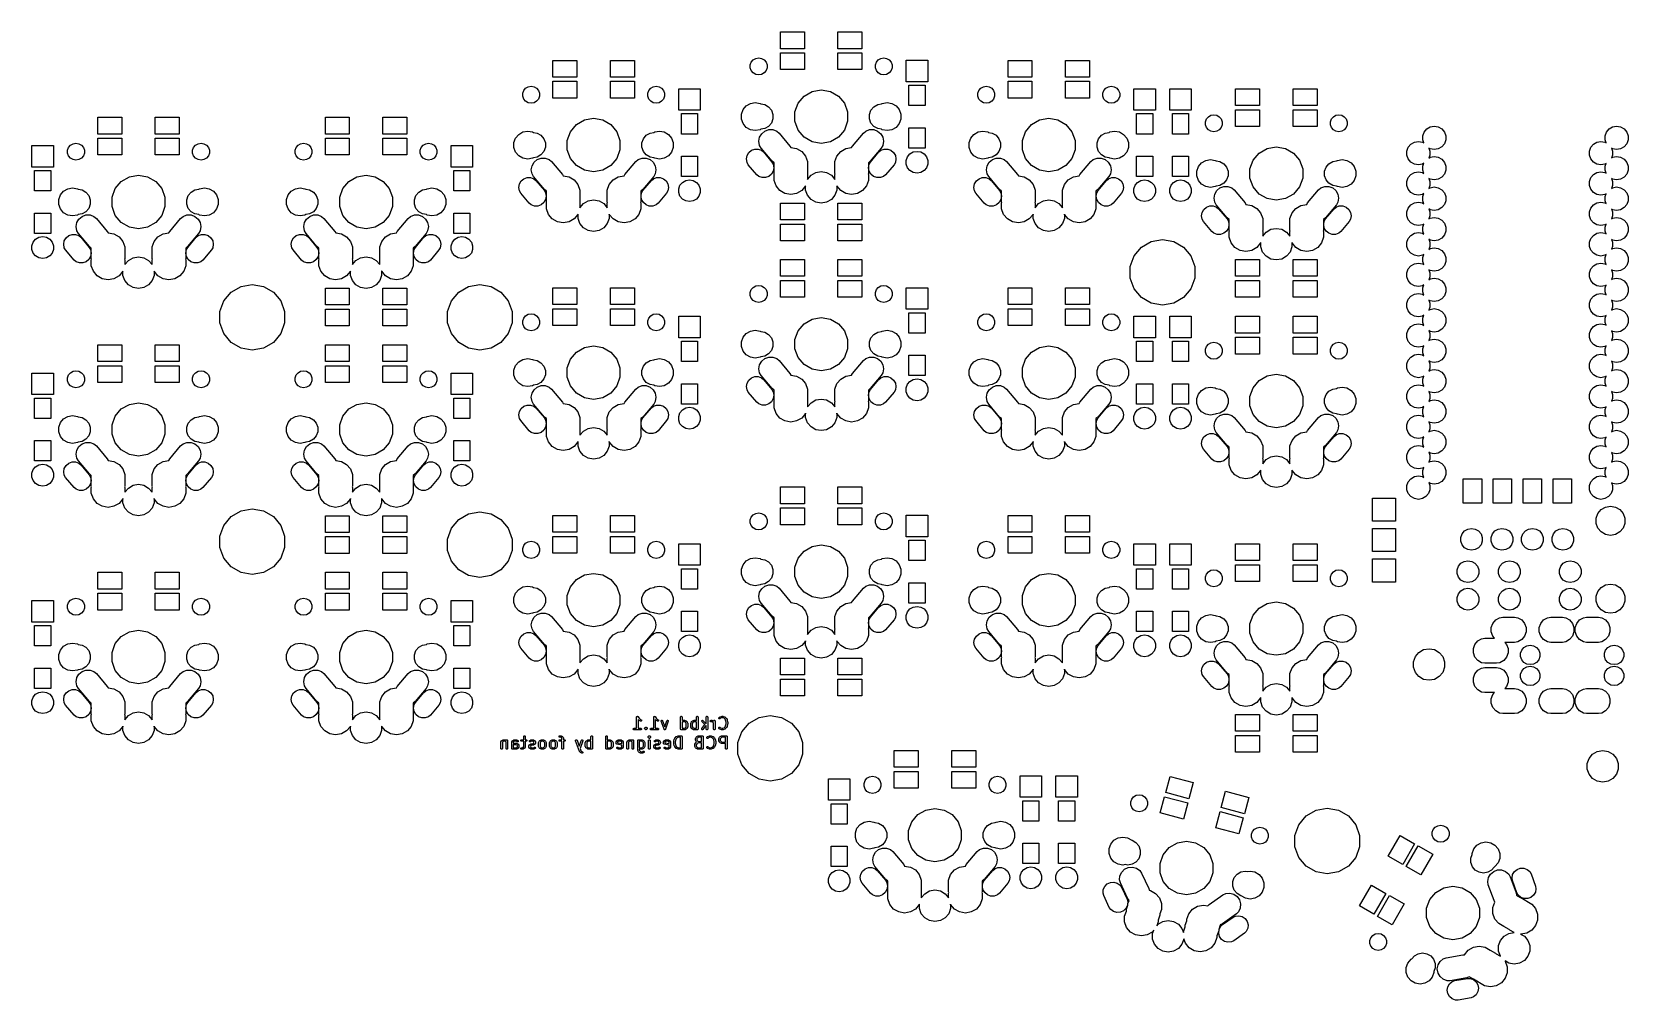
# Model space of a CAD drawing. Extents: x 61 to 194, y -144 to -63.
import ezdxf

# ---------------------------------------------------------------- set-up
doc = ezdxf.new("R2010")
doc.units = 0
doc.header["$MEASUREMENT"] = 0
doc.layers.add('BLACK', color=7, linetype='CONTINUOUS')

msp = doc.modelspace()

# ---------------------------------------------------------------- linework, layer by layer
at = {"layer": 'BLACK', "linetype": 'CONTINUOUS'}
for p, q in [((123.6, -64.325), (123.6, -62.925)), ((123.6, -62.925), (125.6, -62.925)), ((125.6, -62.925), (125.6, -64.325)), ((128.4, -64.325), (128.4, -62.925)), ((128.4, -62.925), (130.4, -62.925)), ((130.4, -62.925), (130.4, -64.325)), ((104.6, -66.7), (104.6, -65.3)), ((104.6, -65.3), (106.6, -65.3)), ((106.6, -65.3), (106.6, -66.7)), ((109.4, -66.7), (109.4, -65.3)), ((109.4, -65.3), (111.4, -65.3)), ((111.4, -65.3), (111.4, -66.7)), ((121.164, -65.4446), (121.323, -65.2555)), ((121.323, -65.2555), (121.537, -65.1321)), ((121.537, -65.1321), (121.78, -65.0892)), ((121.78, -65.0892), (122.023, -65.1321)), ((122.023, -65.1321), (122.237, -65.2555)), ((122.237, -65.2555), (122.396, -65.4446)), ((125.6, -64.325), (123.6, -64.325)), ((123.6, -66.075), (123.6, -64.675)), ((123.6, -64.675), (125.6, -64.675)), ((125.6, -64.675), (125.6, -66.075)), ((130.4, -64.325), (128.4, -64.325)), ((128.4, -66.075), (128.4, -64.675)), ((128.4, -64.675), (130.4, -64.675)), ((130.4, -64.675), (130.4, -66.075)), ((131.604, -65.4446), (131.763, -65.2555)), ((131.763, -65.2555), (131.977, -65.1321)), ((131.977, -65.1321), (132.22, -65.0892)), ((132.22, -65.0892), (132.463, -65.1321)), ((132.463, -65.1321), (132.677, -65.2555)), ((132.677, -65.2555), (132.836, -65.4446)), ((134.101, -67.0885), (134.101, -65.2915)), ((134.101, -65.2915), (135.898, -65.2915)), ((135.898, -65.2915), (135.898, -67.0885)), ((142.6, -66.7), (142.6, -65.3)), ((142.6, -65.3), (144.6, -65.3)), ((144.6, -65.3), (144.6, -66.7)), ((147.4, -66.7), (147.4, -65.3)), ((147.4, -65.3), (149.4, -65.3)), ((149.4, -65.3), (149.4, -66.7)), ((121.08, -65.6766), (121.164, -65.4446)), ((121.08, -65.9234), (121.08, -65.6766)), ((121.164, -66.1554), (121.08, -65.9234)), ((121.323, -66.3445), (121.164, -66.1554)), ((121.537, -66.4679), (121.323, -66.3445)), ((121.78, -66.5108), (121.537, -66.4679)), ((122.023, -66.4679), (121.78, -66.5108)), ((122.237, -66.3445), (122.023, -66.4679)), ((122.396, -66.1554), (122.237, -66.3445)), ((122.396, -65.4446), (122.48, -65.6766)), ((122.48, -65.9234), (122.396, -66.1554)), ((122.48, -65.6766), (122.48, -65.9234)), ((125.6, -66.075), (123.6, -66.075)), ((130.4, -66.075), (128.4, -66.075)), ((131.52, -65.6766), (131.604, -65.4446)), ((131.52, -65.9234), (131.52, -65.6766)), ((131.604, -66.1554), (131.52, -65.9234)), ((131.763, -66.3445), (131.604, -66.1554)), ((131.977, -66.4679), (131.763, -66.3445)), ((132.22, -66.5108), (131.977, -66.4679)), ((132.463, -66.4679), (132.22, -66.5108)), ((132.677, -66.3445), (132.463, -66.4679)), ((132.836, -66.1554), (132.677, -66.3445)), ((132.836, -65.4446), (132.92, -65.6766)), ((132.92, -65.9234), (132.836, -66.1554)), ((132.92, -65.6766), (132.92, -65.9234)), ((102.08, -68.0516), (102.164, -67.8196)), ((102.164, -67.8196), (102.323, -67.6305)), ((102.323, -67.6305), (102.537, -67.5071)), ((102.537, -67.5071), (102.78, -67.4642)), ((102.78, -67.4642), (103.023, -67.5071)), ((103.023, -67.5071), (103.237, -67.6305)), ((103.237, -67.6305), (103.396, -67.8196)), ((103.396, -67.8196), (103.48, -68.0516)), ((106.6, -66.7), (104.6, -66.7)), ((104.6, -68.45), (104.6, -67.05)), ((104.6, -67.05), (106.6, -67.05)), ((106.6, -67.05), (106.6, -68.45)), ((111.4, -66.7), (109.4, -66.7)), ((109.4, -68.45), (109.4, -67.05)), ((109.4, -67.05), (111.4, -67.05)), ((111.4, -67.05), (111.4, -68.45)), ((112.52, -68.0516), (112.604, -67.8196)), ((112.604, -67.8196), (112.763, -67.6305)), ((112.763, -67.6305), (112.977, -67.5071)), ((112.977, -67.5071), (113.22, -67.4642)), ((113.22, -67.4642), (113.463, -67.5071)), ((113.463, -67.5071), (113.677, -67.6305)), ((113.677, -67.6305), (113.836, -67.8196)), ((113.836, -67.8196), (113.92, -68.0516)), ((115.102, -69.4635), (115.102, -67.6665)), ((115.102, -67.6665), (116.898, -67.6665)), ((116.898, -67.6665), (116.898, -69.4635)), ((125.564, -68.2887), (126.236, -67.9008)), ((126.236, -67.9008), (127, -67.7661)), ((127, -67.7661), (127.764, -67.9008)), ((127.764, -67.9008), (128.436, -68.2887)), ((135.898, -67.0885), (134.101, -67.0885)), ((134.325, -69.075), (134.325, -67.375)), ((134.325, -67.375), (135.675, -67.375)), ((135.675, -67.375), (135.675, -69.075)), ((140.08, -68.0516), (140.164, -67.8196)), ((140.164, -67.8196), (140.323, -67.6305)), ((140.323, -67.6305), (140.537, -67.5071)), ((140.537, -67.5071), (140.78, -67.4642)), ((140.78, -67.4642), (141.023, -67.5071)), ((141.023, -67.5071), (141.237, -67.6305)), ((141.237, -67.6305), (141.396, -67.8196)), ((141.396, -67.8196), (141.48, -68.0516)), ((144.6, -66.7), (142.6, -66.7)), ((142.6, -68.45), (142.6, -67.05)), ((142.6, -67.05), (144.6, -67.05)), ((144.6, -67.05), (144.6, -68.45)), ((149.4, -66.7), (147.4, -66.7)), ((147.4, -68.45), (147.4, -67.05)), ((147.4, -67.05), (149.4, -67.05)), ((149.4, -67.05), (149.4, -68.45)), ((150.52, -68.0516), (150.604, -67.8196)), ((150.604, -67.8196), (150.763, -67.6305)), ((150.763, -67.6305), (150.977, -67.5071)), ((150.977, -67.5071), (151.22, -67.4642)), ((151.22, -67.4642), (151.463, -67.5071)), ((151.463, -67.5071), (151.677, -67.6305)), ((151.677, -67.6305), (151.836, -67.8196)), ((151.836, -67.8196), (151.92, -68.0516)), ((153.101, -69.4635), (153.101, -67.6665)), ((153.101, -67.6665), (154.898, -67.6665)), ((154.898, -67.6665), (154.898, -69.4635)), ((156.101, -69.4635), (156.101, -67.6665)), ((156.101, -67.6665), (157.898, -67.6665)), ((157.898, -67.6665), (157.898, -69.4635)), ((161.6, -69.075), (161.6, -67.675)), ((161.6, -67.675), (163.6, -67.675)), ((163.6, -67.675), (163.6, -69.075)), ((166.4, -69.075), (166.4, -67.675)), ((166.4, -67.675), (168.4, -67.675)), ((168.4, -67.675), (168.4, -69.075)), ((102.08, -68.2984), (102.08, -68.0516)), ((102.164, -68.5304), (102.08, -68.2984)), ((102.323, -68.7195), (102.164, -68.5304)), ((102.537, -68.8429), (102.323, -68.7195)), ((102.78, -68.8858), (102.537, -68.8429)), ((103.023, -68.8429), (102.78, -68.8858)), ((103.237, -68.7195), (103.023, -68.8429)), ((103.396, -68.5304), (103.237, -68.7195)), ((103.48, -68.2984), (103.396, -68.5304)), ((103.48, -68.0516), (103.48, -68.2984)), ((106.6, -68.45), (104.6, -68.45)), ((111.4, -68.45), (109.4, -68.45)), ((112.52, -68.2984), (112.52, -68.0516)), ((112.604, -68.5304), (112.52, -68.2984)), ((112.763, -68.7195), (112.604, -68.5304)), ((112.977, -68.8429), (112.763, -68.7195)), ((113.22, -68.8858), (112.977, -68.8429)), ((113.463, -68.8429), (113.22, -68.8858)), ((113.677, -68.7195), (113.463, -68.8429)), ((113.836, -68.5304), (113.677, -68.7195)), ((113.92, -68.2984), (113.836, -68.5304)), ((113.92, -68.0516), (113.92, -68.2984)), ((120.489, -69.4161), (120.749, -69.1055)), ((120.749, -69.1055), (121.101, -68.9027)), ((121.101, -68.9027), (121.5, -68.8323)), ((121.5, -68.8323), (121.899, -68.9027)), ((121.899, -68.9027), (121.968, -68.9423)), ((121.968, -68.9423), (122.285, -68.9981)), ((122.285, -68.9981), (122.605, -69.1832)), ((122.605, -69.1832), (122.843, -69.4669)), ((124.8, -69.6121), (125.065, -68.883)), ((125.065, -68.883), (125.564, -68.2887)), ((128.436, -68.2887), (128.935, -68.883)), ((128.935, -68.883), (129.2, -69.6121)), ((131.157, -69.4669), (131.395, -69.1832)), ((131.395, -69.1832), (131.715, -68.9981)), ((131.715, -68.9981), (132.032, -68.9423)), ((132.032, -68.9423), (132.101, -68.9027)), ((132.101, -68.9027), (132.5, -68.8323)), ((132.5, -68.8323), (132.899, -68.9027)), ((132.899, -68.9027), (133.251, -69.1055)), ((133.251, -69.1055), (133.511, -69.4161)), ((135.675, -69.075), (134.325, -69.075)), ((140.08, -68.2984), (140.08, -68.0516)), ((140.164, -68.5304), (140.08, -68.2984)), ((140.323, -68.7195), (140.164, -68.5304)), ((140.537, -68.8429), (140.323, -68.7195)), ((140.78, -68.8858), (140.537, -68.8429)), ((141.023, -68.8429), (140.78, -68.8858)), ((141.237, -68.7195), (141.023, -68.8429)), ((141.396, -68.5304), (141.237, -68.7195)), ((141.48, -68.2984), (141.396, -68.5304)), ((141.48, -68.0516), (141.48, -68.2984)), ((144.6, -68.45), (142.6, -68.45)), ((149.4, -68.45), (147.4, -68.45)), ((150.52, -68.2984), (150.52, -68.0516)), ((150.604, -68.5304), (150.52, -68.2984)), ((150.763, -68.7195), (150.604, -68.5304)), ((150.977, -68.8429), (150.763, -68.7195)), ((151.22, -68.8858), (150.977, -68.8429)), ((151.463, -68.8429), (151.22, -68.8858)), ((151.677, -68.7195), (151.463, -68.8429)), ((151.836, -68.5304), (151.677, -68.7195)), ((151.92, -68.2984), (151.836, -68.5304)), ((151.92, -68.0516), (151.92, -68.2984)), ((163.6, -69.075), (161.6, -69.075)), ((168.4, -69.075), (166.4, -69.075)), ((66.6, -71.45), (66.6, -70.05)), ((66.6, -70.05), (68.6, -70.05)), ((68.6, -70.05), (68.6, -71.45)), ((71.4, -71.45), (71.4, -70.05)), ((71.4, -70.05), (73.4, -70.05)), ((73.4, -70.05), (73.4, -71.45)), ((85.6, -71.45), (85.6, -70.05)), ((85.6, -70.05), (87.6, -70.05)), ((87.6, -70.05), (87.6, -71.45)), ((90.4, -71.45), (90.4, -70.05)), ((90.4, -70.05), (92.4, -70.05)), ((92.4, -70.05), (92.4, -71.45)), ((106.564, -70.6637), (107.236, -70.2758)), ((107.236, -70.2758), (108, -70.1411)), ((108, -70.1411), (108.764, -70.2758)), ((108.764, -70.2758), (109.436, -70.6637)), ((116.898, -69.4635), (115.102, -69.4635)), ((115.325, -71.45), (115.325, -69.75)), ((115.325, -69.75), (116.675, -69.75)), ((116.675, -69.75), (116.675, -71.45)), ((120.35, -69.7972), (120.489, -69.4161)), ((120.35, -70.2028), (120.35, -69.7972)), ((120.489, -70.5839), (120.35, -70.2028)), ((120.749, -70.8945), (120.489, -70.5839)), ((122.843, -70.5331), (122.605, -70.8168)), ((122.843, -69.4669), (122.97, -69.8149)), ((122.97, -70.1851), (122.843, -70.5331)), ((122.97, -69.8149), (122.97, -70.1851)), ((124.8, -70.3879), (124.8, -69.6121)), ((125.065, -71.117), (124.8, -70.3879)), ((129.2, -70.3879), (128.935, -71.117)), ((129.2, -69.6121), (129.2, -70.3879)), ((131.03, -69.8149), (131.157, -69.4669)), ((131.03, -70.1851), (131.03, -69.8149)), ((131.157, -70.5331), (131.03, -70.1851)), ((131.395, -70.8168), (131.157, -70.5331)), ((133.511, -70.5839), (133.251, -70.8945)), ((133.511, -69.4161), (133.65, -69.7972)), ((133.65, -70.2028), (133.511, -70.5839)), ((133.65, -69.7972), (133.65, -70.2028)), ((144.564, -70.6637), (145.236, -70.2758)), ((145.236, -70.2758), (146, -70.1411)), ((146, -70.1411), (146.764, -70.2758)), ((146.764, -70.2758), (147.436, -70.6637)), ((154.898, -69.4635), (153.101, -69.4635)), ((153.325, -71.45), (153.325, -69.75)), ((153.325, -69.75), (154.675, -69.75)), ((154.675, -69.75), (154.675, -71.45)), ((157.898, -69.4635), (156.101, -69.4635)), ((156.325, -71.45), (156.325, -69.75)), ((156.325, -69.75), (157.675, -69.75)), ((157.675, -69.75), (157.675, -71.45)), ((159.08, -70.4266), (159.164, -70.1946)), ((159.08, -70.6734), (159.08, -70.4266)), ((159.164, -70.1946), (159.323, -70.0055)), ((159.323, -70.0055), (159.537, -69.8821)), ((159.537, -69.8821), (159.78, -69.8392)), ((159.78, -69.8392), (160.023, -69.8821)), ((160.023, -69.8821), (160.237, -70.0055)), ((160.237, -70.0055), (160.396, -70.1946)), ((160.396, -70.1946), (160.48, -70.4266)), ((160.48, -70.4266), (160.48, -70.6734)), ((161.6, -70.825), (161.6, -69.425)), ((161.6, -69.425), (163.6, -69.425)), ((163.6, -69.425), (163.6, -70.825)), ((166.4, -70.825), (166.4, -69.425)), ((166.4, -69.425), (168.4, -69.425)), ((168.4, -69.425), (168.4, -70.825)), ((169.52, -70.4266), (169.604, -70.1946)), ((169.52, -70.6734), (169.52, -70.4266)), ((169.604, -70.1946), (169.763, -70.0055)), ((169.763, -70.0055), (169.977, -69.8821)), ((169.977, -69.8821), (170.22, -69.8392)), ((170.22, -69.8392), (170.463, -69.8821)), ((170.463, -69.8821), (170.677, -70.0055)), ((170.677, -70.0055), (170.836, -70.1946)), ((170.836, -70.1946), (170.92, -70.4266)), ((170.92, -70.4266), (170.92, -70.6734)), ((68.6, -71.45), (66.6, -71.45)), ((66.6, -73.2), (66.6, -71.8)), ((66.6, -71.8), (68.6, -71.8)), ((68.6, -71.8), (68.6, -73.2)), ((73.4, -71.45), (71.4, -71.45)), ((71.4, -73.2), (71.4, -71.8)), ((71.4, -71.8), (73.4, -71.8)), ((73.4, -71.8), (73.4, -73.2)), ((87.6, -71.45), (85.6, -71.45)), ((85.6, -73.2), (85.6, -71.8)), ((85.6, -71.8), (87.6, -71.8)), ((87.6, -71.8), (87.6, -73.2)), ((92.4, -71.45), (90.4, -71.45)), ((90.4, -73.2), (90.4, -71.8)), ((90.4, -71.8), (92.4, -71.8)), ((92.4, -71.8), (92.4, -73.2)), ((101.35, -72.1722), (101.489, -71.7911)), ((101.489, -71.7911), (101.749, -71.4805)), ((101.749, -71.4805), (102.101, -71.2777)), ((102.101, -71.2777), (102.5, -71.2073)), ((102.5, -71.2073), (102.899, -71.2777)), ((102.899, -71.2777), (102.968, -71.3173)), ((102.968, -71.3173), (103.285, -71.3731)), ((103.285, -71.3731), (103.605, -71.5582)), ((103.605, -71.5582), (103.843, -71.8419)), ((103.843, -71.8419), (103.97, -72.1899)), ((105.8, -71.9871), (106.065, -71.258)), ((106.065, -71.258), (106.564, -70.6637)), ((109.436, -70.6637), (109.935, -71.258)), ((109.935, -71.258), (110.2, -71.9871)), ((112.03, -72.1899), (112.157, -71.8419)), ((112.157, -71.8419), (112.395, -71.5582)), ((112.395, -71.5582), (112.715, -71.3731)), ((112.715, -71.3731), (113.032, -71.3173)), ((113.032, -71.3173), (113.101, -71.2777)), ((113.101, -71.2777), (113.5, -71.2073)), ((113.5, -71.2073), (113.899, -71.2777)), ((113.899, -71.2777), (114.251, -71.4805)), ((114.251, -71.4805), (114.511, -71.7911)), ((114.511, -71.7911), (114.65, -72.1722)), ((116.675, -71.45), (115.325, -71.45)), ((121.101, -71.0973), (120.749, -70.8945)), ((121.5, -71.1677), (121.101, -71.0973)), ((121.899, -71.0973), (121.5, -71.1677)), ((121.798, -72.0612), (121.858, -71.7226)), ((121.858, -71.7226), (122.03, -71.4248)), ((121.968, -71.0577), (121.899, -71.0973)), ((122.285, -71.0019), (121.968, -71.0577)), ((122.03, -71.4248), (122.293, -71.2038)), ((122.605, -70.8168), (122.285, -71.0019)), ((122.293, -71.2038), (122.616, -71.0862)), ((122.616, -71.0862), (122.96, -71.0862)), ((122.96, -71.0862), (123.283, -71.2038)), ((123.283, -71.2038), (123.48, -71.3692)), ((123.48, -71.3692), (124.393, -72.4574)), ((125.564, -71.7113), (125.065, -71.117)), ((126.236, -72.0992), (125.564, -71.7113)), ((128.436, -71.7113), (127.764, -72.0992)), ((128.935, -71.117), (128.436, -71.7113)), ((129.607, -72.4574), (130.52, -71.3692)), ((130.52, -71.3692), (130.717, -71.2038)), ((130.717, -71.2038), (131.04, -71.0862)), ((131.04, -71.0862), (131.384, -71.0862)), ((131.384, -71.0862), (131.707, -71.2038)), ((131.715, -71.0019), (131.395, -70.8168)), ((131.707, -71.2038), (131.97, -71.4248)), ((132.032, -71.0577), (131.715, -71.0019)), ((131.97, -71.4248), (132.142, -71.7226)), ((132.101, -71.0973), (132.032, -71.0577)), ((132.5, -71.1677), (132.101, -71.0973)), ((132.142, -71.7226), (132.202, -72.0612)), ((132.899, -71.0973), (132.5, -71.1677)), ((133.251, -70.8945), (132.899, -71.0973)), ((134.325, -72.625), (134.325, -70.925)), ((134.325, -70.925), (135.675, -70.925)), ((135.675, -70.925), (135.675, -72.625)), ((139.35, -72.1722), (139.489, -71.7911)), ((139.489, -71.7911), (139.749, -71.4805)), ((139.749, -71.4805), (140.101, -71.2777)), ((140.101, -71.2777), (140.5, -71.2073)), ((140.5, -71.2073), (140.899, -71.2777)), ((140.899, -71.2777), (140.968, -71.3173)), ((140.968, -71.3173), (141.285, -71.3731)), ((141.285, -71.3731), (141.605, -71.5582)), ((141.605, -71.5582), (141.843, -71.8419)), ((141.843, -71.8419), (141.97, -72.1899)), ((143.8, -71.9871), (144.065, -71.258)), ((144.065, -71.258), (144.564, -70.6637)), ((147.436, -70.6637), (147.935, -71.258)), ((147.935, -71.258), (148.2, -71.9871)), ((150.03, -72.1899), (150.157, -71.8419)), ((150.157, -71.8419), (150.395, -71.5582)), ((150.395, -71.5582), (150.715, -71.3731)), ((150.715, -71.3731), (151.032, -71.3173)), ((151.032, -71.3173), (151.101, -71.2777)), ((151.101, -71.2777), (151.5, -71.2073)), ((151.5, -71.2073), (151.899, -71.2777)), ((151.899, -71.2777), (152.251, -71.4805)), ((152.251, -71.4805), (152.511, -71.7911)), ((152.511, -71.7911), (152.65, -72.1722)), ((154.675, -71.45), (153.325, -71.45)), ((157.675, -71.45), (156.325, -71.45)), ((159.164, -70.9054), (159.08, -70.6734)), ((159.323, -71.0945), (159.164, -70.9054)), ((159.537, -71.2179), (159.323, -71.0945)), ((159.78, -71.2608), (159.537, -71.2179)), ((160.023, -71.2179), (159.78, -71.2608)), ((160.237, -71.0945), (160.023, -71.2179)), ((160.396, -70.9054), (160.237, -71.0945)), ((160.48, -70.6734), (160.396, -70.9054)), ((163.6, -70.825), (161.6, -70.825)), ((168.4, -70.825), (166.4, -70.825)), ((169.604, -70.9054), (169.52, -70.6734)), ((169.763, -71.0945), (169.604, -70.9054)), ((169.977, -71.2179), (169.763, -71.0945)), ((170.22, -71.2608), (169.977, -71.2179)), ((170.463, -71.2179), (170.22, -71.2608)), ((170.677, -71.0945), (170.463, -71.2179)), ((170.836, -70.9054), (170.677, -71.0945)), ((170.92, -70.6734), (170.836, -70.9054)), ((177.224, -71.6024), (177.34, -71.2836)), ((177.224, -71.9416), (177.224, -71.6024)), ((177.317, -72.1948), (177.224, -71.9416)), ((177.34, -71.2836), (177.558, -71.0237)), ((177.558, -71.0237), (177.852, -70.8541)), ((177.852, -70.8541), (178.186, -70.7952)), ((178.186, -70.7952), (178.52, -70.8541)), ((178.52, -70.8541), (178.814, -71.0237)), ((178.814, -71.0237), (179.032, -71.2836)), ((179.032, -71.2836), (179.148, -71.6024)), ((179.148, -71.9416), (179.032, -72.2604)), ((179.148, -71.6024), (179.148, -71.9416)), ((192.444, -71.6024), (192.56, -71.2836)), ((192.444, -71.9416), (192.444, -71.6024)), ((192.531, -72.1801), (192.444, -71.9416)), ((192.56, -71.2836), (192.778, -71.0237)), ((192.778, -71.0237), (193.072, -70.8541)), ((193.072, -70.8541), (193.406, -70.7952)), ((193.406, -70.7952), (193.74, -70.8541)), ((193.74, -70.8541), (194.034, -71.0237)), ((194.034, -71.0237), (194.252, -71.2836)), ((194.252, -71.2836), (194.368, -71.6024)), ((194.368, -71.9416), (194.252, -72.2604)), ((194.368, -71.6024), (194.368, -71.9416)), ((61.1015, -74.2135), (61.1015, -72.4165)), ((61.1015, -72.4165), (62.8985, -72.4165)), ((62.8985, -72.4165), (62.8985, -74.2135)), ((64.08, -72.8016), (64.1644, -72.5696)), ((64.08, -73.0484), (64.08, -72.8016)), ((64.1644, -73.2804), (64.08, -73.0484)), ((64.1644, -72.5696), (64.3231, -72.3805)), ((64.3231, -73.4695), (64.1644, -73.2804)), ((64.3231, -72.3805), (64.5369, -72.2571)), ((64.5369, -72.2571), (64.78, -72.2142)), ((64.78, -72.2142), (65.0231, -72.2571)), ((65.0231, -72.2571), (65.2369, -72.3805)), ((65.2369, -72.3805), (65.3956, -72.5696)), ((65.3956, -73.2804), (65.2369, -73.4695)), ((65.3956, -72.5696), (65.48, -72.8016)), ((65.48, -73.0484), (65.3956, -73.2804)), ((65.48, -72.8016), (65.48, -73.0484)), ((68.6, -73.2), (66.6, -73.2)), ((73.4, -73.2), (71.4, -73.2)), ((74.52, -72.8016), (74.6044, -72.5696)), ((74.52, -73.0484), (74.52, -72.8016)), ((74.6044, -73.2804), (74.52, -73.0484)), ((74.6044, -72.5696), (74.7631, -72.3805)), ((74.7631, -73.4695), (74.6044, -73.2804)), ((74.7631, -72.3805), (74.9769, -72.2571)), ((74.9769, -72.2571), (75.22, -72.2142)), ((75.22, -72.2142), (75.4631, -72.2571)), ((75.4631, -72.2571), (75.6769, -72.3805)), ((75.6769, -72.3805), (75.8356, -72.5696)), ((75.8356, -73.2804), (75.6769, -73.4695)), ((75.8356, -72.5696), (75.92, -72.8016)), ((75.92, -73.0484), (75.8356, -73.2804)), ((75.92, -72.8016), (75.92, -73.0484)), ((83.08, -72.8016), (83.1644, -72.5696)), ((83.08, -73.0484), (83.08, -72.8016)), ((83.1644, -73.2804), (83.08, -73.0484)), ((83.1644, -72.5696), (83.3231, -72.3805)), ((83.3231, -73.4695), (83.1644, -73.2804)), ((83.3231, -72.3805), (83.5369, -72.2571)), ((83.5369, -72.2571), (83.78, -72.2142)), ((83.78, -72.2142), (84.0231, -72.2571)), ((84.0231, -72.2571), (84.2369, -72.3805)), ((84.2369, -72.3805), (84.3956, -72.5696)), ((84.3956, -73.2804), (84.2369, -73.4695)), ((84.3956, -72.5696), (84.48, -72.8016)), ((84.48, -73.0484), (84.3956, -73.2804)), ((84.48, -72.8016), (84.48, -73.0484)), ((87.6, -73.2), (85.6, -73.2)), ((92.4, -73.2), (90.4, -73.2)), ((93.52, -72.8016), (93.6044, -72.5696)), ((93.52, -73.0484), (93.52, -72.8016)), ((93.6044, -73.2804), (93.52, -73.0484)), ((93.6044, -72.5696), (93.7631, -72.3805)), ((93.7631, -73.4695), (93.6044, -73.2804)), ((93.7631, -72.3805), (93.9769, -72.2571)), ((93.9769, -72.2571), (94.22, -72.2142)), ((94.22, -72.2142), (94.4631, -72.2571)), ((94.4631, -72.2571), (94.6769, -72.3805)), ((94.6769, -72.3805), (94.8356, -72.5696)), ((94.8356, -73.2804), (94.6769, -73.4695)), ((94.8356, -72.5696), (94.92, -72.8016)), ((94.92, -73.0484), (94.8356, -73.2804)), ((94.92, -72.8016), (94.92, -73.0484)), ((96.1015, -74.2135), (96.1015, -72.4165)), ((96.1015, -72.4165), (97.8985, -72.4165)), ((97.8985, -72.4165), (97.8985, -74.2135)), ((101.35, -72.5778), (101.35, -72.1722)), ((101.489, -72.9589), (101.35, -72.5778)), ((101.749, -73.2695), (101.489, -72.9589)), ((102.101, -73.4723), (101.749, -73.2695)), ((103.605, -73.1918), (103.285, -73.3769)), ((103.843, -72.9081), (103.605, -73.1918)), ((103.97, -72.5601), (103.843, -72.9081)), ((103.97, -72.1899), (103.97, -72.5601)), ((105.8, -72.7629), (105.8, -71.9871)), ((106.065, -73.492), (105.8, -72.7629)), ((110.2, -72.7629), (109.935, -73.492)), ((110.2, -71.9871), (110.2, -72.7629)), ((112.03, -72.5601), (112.03, -72.1899)), ((112.157, -72.9081), (112.03, -72.5601)), ((112.395, -73.1918), (112.157, -72.9081)), ((112.715, -73.3769), (112.395, -73.1918)), ((114.251, -73.2695), (113.899, -73.4723)), ((114.511, -72.9589), (114.251, -73.2695)), ((114.65, -72.5778), (114.511, -72.9589)), ((114.65, -72.1722), (114.65, -72.5778)), ((120.757, -73.5361), (120.807, -73.2496)), ((120.807, -73.2496), (120.953, -72.9976)), ((120.953, -72.9976), (121.176, -72.8106)), ((121.176, -72.8106), (121.449, -72.7111)), ((121.449, -72.7111), (121.74, -72.7111)), ((121.74, -72.7111), (122.014, -72.8106)), ((121.858, -72.3998), (121.798, -72.0612)), ((121.987, -72.6226), (121.858, -72.3998)), ((122.9, -73.7108), (121.987, -72.6226)), ((122.014, -72.8106), (122.18, -72.9505)), ((122.18, -72.9505), (122.884, -73.7889)), ((124.393, -72.4574), (124.464, -72.5791)), ((124.464, -72.5791), (124.946, -72.6641)), ((124.946, -72.6641), (125.374, -72.911)), ((125.374, -72.911), (125.691, -73.2892)), ((125.691, -73.2892), (125.86, -73.7531)), ((127, -72.2339), (126.236, -72.0992)), ((127.764, -72.0992), (127, -72.2339)), ((128.14, -73.7531), (128.309, -73.2892)), ((128.309, -73.2892), (128.626, -72.911)), ((128.626, -72.911), (129.054, -72.6641)), ((129.054, -72.6641), (129.536, -72.5791)), ((129.536, -72.5791), (129.607, -72.4574)), ((132.013, -72.6226), (131.1, -73.7108)), ((131.116, -73.7889), (131.82, -72.9505)), ((131.82, -72.9505), (131.986, -72.8106)), ((131.986, -72.8106), (132.26, -72.7111)), ((132.142, -72.3998), (132.013, -72.6226)), ((132.202, -72.0612), (132.142, -72.3998)), ((132.26, -72.7111), (132.551, -72.7111)), ((132.551, -72.7111), (132.824, -72.8106)), ((132.824, -72.8106), (133.047, -72.9976)), ((133.047, -72.9976), (133.193, -73.2496)), ((133.193, -73.2496), (133.243, -73.5361)), ((134.21, -73.3538), (134.414, -73.1111)), ((135.675, -72.625), (134.325, -72.625)), ((134.414, -73.1111), (134.688, -72.9527)), ((134.688, -72.9527), (135, -72.8976)), ((135, -72.8976), (135.312, -72.9527)), ((135.312, -72.9527), (135.586, -73.1111)), ((135.586, -73.1111), (135.79, -73.3538)), ((139.35, -72.5778), (139.35, -72.1722)), ((139.489, -72.9589), (139.35, -72.5778)), ((139.749, -73.2695), (139.489, -72.9589)), ((140.101, -73.4723), (139.749, -73.2695)), ((141.605, -73.1918), (141.285, -73.3769)), ((141.843, -72.9081), (141.605, -73.1918)), ((141.97, -72.5601), (141.843, -72.9081)), ((141.97, -72.1899), (141.97, -72.5601)), ((143.8, -72.7629), (143.8, -71.9871)), ((144.065, -73.492), (143.8, -72.7629)), ((148.2, -72.7629), (147.935, -73.492)), ((148.2, -71.9871), (148.2, -72.7629)), ((150.03, -72.5601), (150.03, -72.1899)), ((150.157, -72.9081), (150.03, -72.5601)), ((150.395, -73.1918), (150.157, -72.9081)), ((150.715, -73.3769), (150.395, -73.1918)), ((152.251, -73.2695), (151.899, -73.4723)), ((152.511, -72.9589), (152.251, -73.2695)), ((152.65, -72.5778), (152.511, -72.9589)), ((152.65, -72.1722), (152.65, -72.5778)), ((163.065, -73.633), (163.564, -73.0387)), ((163.564, -73.0387), (164.236, -72.6508)), ((164.236, -72.6508), (165, -72.5161)), ((165, -72.5161), (165.764, -72.6508)), ((165.764, -72.6508), (166.436, -73.0387)), ((166.436, -73.0387), (166.935, -73.633)), ((175.898, -72.8724), (176.014, -72.5536)), ((175.898, -73.2116), (175.898, -72.8724)), ((176.014, -73.5304), (175.898, -73.2116)), ((176.014, -72.5536), (176.232, -72.2937)), ((176.232, -72.2937), (176.526, -72.1241)), ((176.526, -72.1241), (176.86, -72.0652)), ((176.86, -72.0652), (177.194, -72.1241)), ((177.194, -72.1241), (177.317, -72.1948)), ((177.852, -72.6899), (177.73, -72.6192)), ((177.73, -72.6192), (177.822, -72.8724)), ((177.822, -73.2116), (177.73, -73.4648)), ((177.822, -72.8724), (177.822, -73.2116)), ((178.186, -72.7488), (177.852, -72.6899)), ((178.52, -72.6899), (178.186, -72.7488)), ((178.814, -72.5203), (178.52, -72.6899)), ((179.032, -72.2604), (178.814, -72.5203)), ((191.138, -72.8724), (191.254, -72.5536)), ((191.138, -73.2116), (191.138, -72.8724)), ((191.254, -73.5304), (191.138, -73.2116)), ((191.254, -72.5536), (191.472, -72.2937)), ((191.472, -72.2937), (191.766, -72.1241)), ((191.766, -72.1241), (192.1, -72.0652)), ((192.1, -72.0652), (192.434, -72.1241)), ((192.434, -72.1241), (192.531, -72.1801)), ((193.072, -72.6899), (192.975, -72.6339)), ((192.975, -72.6339), (193.062, -72.8724)), ((193.062, -73.2116), (192.975, -73.4501)), ((193.062, -72.8724), (193.062, -73.2116)), ((193.406, -72.7488), (193.072, -72.6899)), ((193.74, -72.6899), (193.406, -72.7488)), ((194.034, -72.5203), (193.74, -72.6899)), ((194.252, -72.2604), (194.034, -72.5203)), ((62.8985, -74.2135), (61.1015, -74.2135)), ((61.325, -76.2), (61.325, -74.5)), ((61.325, -74.5), (62.675, -74.5)), ((62.675, -74.5), (62.675, -76.2)), ((64.5369, -73.5929), (64.3231, -73.4695)), ((64.78, -73.6358), (64.5369, -73.5929)), ((65.0231, -73.5929), (64.78, -73.6358)), ((65.2369, -73.4695), (65.0231, -73.5929)), ((74.9769, -73.5929), (74.7631, -73.4695)), ((75.22, -73.6358), (74.9769, -73.5929)), ((75.4631, -73.5929), (75.22, -73.6358)), ((75.6769, -73.4695), (75.4631, -73.5929)), ((83.5369, -73.5929), (83.3231, -73.4695)), ((83.78, -73.6358), (83.5369, -73.5929)), ((84.0231, -73.5929), (83.78, -73.6358)), ((84.2369, -73.4695), (84.0231, -73.5929)), ((93.9769, -73.5929), (93.7631, -73.4695)), ((94.22, -73.6358), (93.9769, -73.5929)), ((94.4631, -73.5929), (94.22, -73.6358)), ((94.6769, -73.4695), (94.4631, -73.5929)), ((97.8985, -74.2135), (96.1015, -74.2135)), ((96.325, -76.2), (96.325, -74.5)), ((96.325, -74.5), (97.675, -74.5)), ((97.675, -74.5), (97.675, -76.2)), ((102.5, -73.5427), (102.101, -73.4723)), ((102.899, -73.4723), (102.5, -73.5427)), ((102.798, -74.4362), (102.858, -74.0976)), ((102.858, -74.7748), (102.798, -74.4362)), ((102.858, -74.0976), (103.03, -73.7998)), ((102.968, -73.4327), (102.899, -73.4723)), ((103.285, -73.3769), (102.968, -73.4327)), ((103.03, -73.7998), (103.293, -73.5788)), ((103.293, -73.5788), (103.616, -73.4612)), ((103.616, -73.4612), (103.96, -73.4612)), ((103.96, -73.4612), (104.283, -73.5788)), ((104.283, -73.5788), (104.48, -73.7442)), ((104.48, -73.7442), (105.393, -74.8324)), ((106.564, -74.0863), (106.065, -73.492)), ((107.236, -74.4742), (106.564, -74.0863)), ((108, -74.6089), (107.236, -74.4742)), ((108.764, -74.4742), (108, -74.6089)), ((109.436, -74.0863), (108.764, -74.4742)), ((109.935, -73.492), (109.436, -74.0863)), ((110.607, -74.8324), (111.52, -73.7442)), ((111.52, -73.7442), (111.717, -73.5788)), ((111.717, -73.5788), (112.04, -73.4612)), ((112.04, -73.4612), (112.384, -73.4612)), ((112.384, -73.4612), (112.707, -73.5788)), ((112.707, -73.5788), (112.97, -73.7998)), ((113.032, -73.4327), (112.715, -73.3769)), ((112.97, -73.7998), (113.142, -74.0976)), ((113.101, -73.4723), (113.032, -73.4327)), ((113.5, -73.5427), (113.101, -73.4723)), ((113.142, -74.0976), (113.202, -74.4362)), ((113.202, -74.4362), (113.142, -74.7748)), ((113.899, -73.4723), (113.5, -73.5427)), ((115.325, -75), (115.325, -73.3)), ((115.325, -73.3), (116.675, -73.3)), ((116.675, -73.3), (116.675, -75)), ((120.807, -73.8226), (120.757, -73.5361)), ((120.916, -74.0111), (120.807, -73.8226)), ((121.62, -74.8495), (120.916, -74.0111)), ((122.993, -74.5504), (122.847, -74.8023)), ((122.884, -73.7889), (122.993, -73.9774)), ((123.06, -73.8454), (122.9, -73.7108)), ((122.993, -73.9774), (123.043, -74.2639)), ((123.043, -74.2639), (122.993, -74.5504)), ((123.06, -74.2469), (123.06, -73.8454)), ((123.061, -74.25), (123.06, -74.2469)), ((123.06, -74.2531), (123.061, -74.25)), ((123.06, -74.7469), (123.06, -74.2531)), ((125.86, -74.2469), (125.859, -74.25)), ((125.859, -74.25), (125.86, -74.2531)), ((125.86, -73.7531), (125.86, -74.2469)), ((125.86, -74.2531), (125.86, -74.7469)), ((126.549, -74.6596), (127, -74.5799)), ((127, -74.5799), (127.451, -74.6596)), ((128.14, -74.2469), (128.14, -73.7531)), ((128.141, -74.25), (128.14, -74.2469)), ((128.14, -74.2531), (128.141, -74.25)), ((128.14, -74.7469), (128.14, -74.2531)), ((130.94, -74.2469), (130.939, -74.25)), ((130.939, -74.25), (130.94, -74.2531)), ((131.1, -73.7108), (130.94, -73.8454)), ((130.94, -73.8454), (130.94, -74.2469)), ((130.94, -74.2531), (130.94, -74.7469)), ((130.957, -74.2639), (131.007, -73.9774)), ((131.007, -74.5504), (130.957, -74.2639)), ((131.007, -73.9774), (131.116, -73.7889)), ((131.153, -74.8023), (131.007, -74.5504)), ((133.084, -74.0111), (132.38, -74.8495)), ((133.193, -73.8226), (133.084, -74.0111)), ((133.243, -73.5361), (133.193, -73.8226)), ((134.101, -73.6516), (134.21, -73.3538)), ((134.101, -73.9684), (134.101, -73.6516)), ((134.21, -74.2662), (134.101, -73.9684)), ((134.414, -74.5089), (134.21, -74.2662)), ((134.688, -74.6673), (134.414, -74.5089)), ((135.586, -74.5089), (135.312, -74.6673)), ((135.79, -74.2662), (135.586, -74.5089)), ((135.79, -73.3538), (135.898, -73.6516)), ((135.898, -73.9684), (135.79, -74.2662)), ((135.898, -73.6516), (135.898, -73.9684)), ((140.5, -73.5427), (140.101, -73.4723)), ((140.899, -73.4723), (140.5, -73.5427)), ((140.798, -74.4362), (140.858, -74.0976)), ((140.858, -74.7748), (140.798, -74.4362)), ((140.858, -74.0976), (141.03, -73.7998)), ((140.968, -73.4327), (140.899, -73.4723)), ((141.285, -73.3769), (140.968, -73.4327)), ((141.03, -73.7998), (141.293, -73.5788)), ((141.293, -73.5788), (141.616, -73.4612)), ((141.616, -73.4612), (141.96, -73.4612)), ((141.96, -73.4612), (142.283, -73.5788)), ((142.283, -73.5788), (142.48, -73.7442)), ((142.48, -73.7442), (143.393, -74.8324)), ((144.564, -74.0863), (144.065, -73.492)), ((145.236, -74.4742), (144.564, -74.0863)), ((146, -74.6089), (145.236, -74.4742)), ((146.764, -74.4742), (146, -74.6089)), ((147.436, -74.0863), (146.764, -74.4742)), ((147.935, -73.492), (147.436, -74.0863)), ((148.607, -74.8324), (149.52, -73.7442)), ((149.52, -73.7442), (149.717, -73.5788)), ((149.717, -73.5788), (150.04, -73.4612)), ((150.04, -73.4612), (150.384, -73.4612)), ((150.384, -73.4612), (150.707, -73.5788)), ((150.707, -73.5788), (150.97, -73.7998)), ((151.032, -73.4327), (150.715, -73.3769)), ((150.97, -73.7998), (151.142, -74.0976)), ((151.101, -73.4723), (151.032, -73.4327)), ((151.5, -73.5427), (151.101, -73.4723)), ((151.142, -74.0976), (151.202, -74.4362)), ((151.202, -74.4362), (151.142, -74.7748)), ((151.899, -73.4723), (151.5, -73.5427)), ((153.325, -75), (153.325, -73.3)), ((153.325, -73.3), (154.675, -73.3)), ((154.675, -73.3), (154.675, -75)), ((156.325, -75), (156.325, -73.3)), ((156.325, -73.3), (157.675, -73.3)), ((157.675, -73.3), (157.675, -75)), ((158.35, -74.5472), (158.489, -74.1661)), ((158.35, -74.9528), (158.35, -74.5472)), ((158.489, -74.1661), (158.749, -73.8555)), ((158.749, -73.8555), (159.101, -73.6527)), ((159.101, -73.6527), (159.5, -73.5823)), ((159.5, -73.5823), (159.899, -73.6527)), ((159.899, -73.6527), (159.968, -73.6923)), ((159.968, -73.6923), (160.285, -73.7481)), ((160.285, -73.7481), (160.605, -73.9332)), ((160.605, -73.9332), (160.843, -74.2169)), ((160.843, -74.2169), (160.97, -74.5649)), ((160.97, -74.5649), (160.97, -74.9351)), ((162.8, -74.3621), (163.065, -73.633)), ((162.8, -75.1379), (162.8, -74.3621)), ((166.935, -73.633), (167.2, -74.3621)), ((167.2, -74.3621), (167.2, -75.1379)), ((169.03, -74.5649), (169.157, -74.2169)), ((169.03, -74.9351), (169.03, -74.5649)), ((169.157, -74.2169), (169.395, -73.9332)), ((169.395, -73.9332), (169.715, -73.7481)), ((169.715, -73.7481), (170.032, -73.6923)), ((170.032, -73.6923), (170.101, -73.6527)), ((170.101, -73.6527), (170.5, -73.5823)), ((170.5, -73.5823), (170.899, -73.6527)), ((170.899, -73.6527), (171.251, -73.8555)), ((171.251, -73.8555), (171.511, -74.1661)), ((171.511, -74.1661), (171.65, -74.5472)), ((171.65, -74.5472), (171.65, -74.9528)), ((176.232, -73.7903), (176.014, -73.5304)), ((176.526, -73.9599), (176.232, -73.7903)), ((176.86, -74.0188), (176.526, -73.9599)), ((176.526, -74.6641), (176.86, -74.6052)), ((177.194, -73.9599), (176.86, -74.0188)), ((176.86, -74.6052), (177.194, -74.6641)), ((177.317, -73.8892), (177.194, -73.9599)), ((177.224, -74.1424), (177.317, -73.8892)), ((177.224, -74.4816), (177.224, -74.1424)), ((177.317, -74.7348), (177.224, -74.4816)), ((177.73, -73.4648), (177.852, -73.3941)), ((177.852, -73.3941), (178.186, -73.3352)), ((178.186, -73.3352), (178.52, -73.3941)), ((178.52, -73.3941), (178.814, -73.5637)), ((178.814, -73.5637), (179.032, -73.8236)), ((179.032, -73.8236), (179.148, -74.1424)), ((179.148, -74.4816), (179.032, -74.8004)), ((179.148, -74.1424), (179.148, -74.4816)), ((191.472, -73.7903), (191.254, -73.5304)), ((191.766, -73.9599), (191.472, -73.7903)), ((192.1, -74.0188), (191.766, -73.9599)), ((191.766, -74.6641), (192.1, -74.6052)), ((192.434, -73.9599), (192.1, -74.0188)), ((192.1, -74.6052), (192.434, -74.6641)), ((192.531, -73.9039), (192.434, -73.9599)), ((192.444, -74.1424), (192.531, -73.9039)), ((192.444, -74.4816), (192.444, -74.1424)), ((192.531, -74.7201), (192.444, -74.4816)), ((192.975, -73.4501), (193.072, -73.3941)), ((193.072, -73.3941), (193.406, -73.3352)), ((193.406, -73.3352), (193.74, -73.3941)), ((193.74, -73.3941), (194.034, -73.5637)), ((194.034, -73.5637), (194.252, -73.8236)), ((194.252, -73.8236), (194.368, -74.1424)), ((194.368, -74.4816), (194.252, -74.8004)), ((194.368, -74.1424), (194.368, -74.4816)), ((64.1006, -76.0277), (64.5, -75.9573)), ((64.5, -75.9573), (64.8994, -76.0277)), ((68.0654, -76.008), (68.5641, -75.4137)), ((68.5641, -75.4137), (69.2359, -75.0258)), ((69.2359, -75.0258), (70, -74.8911)), ((70, -74.8911), (70.7641, -75.0258)), ((70.7641, -75.0258), (71.4359, -75.4137)), ((71.4359, -75.4137), (71.9346, -76.008)), ((75.1006, -76.0277), (75.5, -75.9573)), ((75.5, -75.9573), (75.8994, -76.0277)), ((83.1006, -76.0277), (83.5, -75.9573)), ((83.5, -75.9573), (83.8994, -76.0277)), ((87.0654, -76.008), (87.5641, -75.4137)), ((87.5641, -75.4137), (88.2359, -75.0258)), ((88.2359, -75.0258), (89, -74.8911)), ((89, -74.8911), (89.7641, -75.0258)), ((89.7641, -75.0258), (90.4359, -75.4137)), ((90.4359, -75.4137), (90.9346, -76.008)), ((94.1006, -76.0277), (94.5, -75.9573)), ((94.5, -75.9573), (94.8994, -76.0277)), ((101.757, -75.9111), (101.807, -75.6246)), ((101.807, -76.1976), (101.757, -75.9111)), ((101.807, -75.6246), (101.953, -75.3726)), ((101.953, -75.3726), (102.176, -75.1856)), ((102.176, -75.1856), (102.449, -75.0861)), ((102.449, -75.0861), (102.74, -75.0861)), ((102.74, -75.0861), (103.014, -75.1856)), ((102.987, -74.9976), (102.858, -74.7748)), ((103.9, -76.0858), (102.987, -74.9976)), ((103.014, -75.1856), (103.18, -75.3255)), ((103.18, -75.3255), (103.884, -76.1639)), ((105.393, -74.8324), (105.464, -74.9541)), ((105.464, -74.9541), (105.946, -75.0391)), ((105.946, -75.0391), (106.374, -75.286)), ((106.374, -75.286), (106.691, -75.6642)), ((106.691, -75.6642), (106.86, -76.1281)), ((109.14, -76.1281), (109.309, -75.6642)), ((109.309, -75.6642), (109.626, -75.286)), ((109.626, -75.286), (110.054, -75.0391)), ((110.054, -75.0391), (110.536, -74.9541)), ((110.536, -74.9541), (110.607, -74.8324)), ((113.013, -74.9976), (112.1, -76.0858)), ((112.116, -76.1639), (112.82, -75.3255)), ((112.82, -75.3255), (112.986, -75.1856)), ((112.986, -75.1856), (113.26, -75.0861)), ((113.142, -74.7748), (113.013, -74.9976)), ((113.26, -75.0861), (113.551, -75.0861)), ((113.551, -75.0861), (113.824, -75.1856)), ((113.824, -75.1856), (114.047, -75.3726)), ((114.047, -75.3726), (114.193, -75.6246)), ((114.193, -75.6246), (114.243, -75.9111)), ((114.243, -75.9111), (114.193, -76.1976)), ((115.102, -76.0266), (115.21, -75.7288)), ((115.21, -75.7288), (115.414, -75.4861)), ((116.675, -75), (115.325, -75)), ((115.414, -75.4861), (115.688, -75.3277)), ((115.688, -75.3277), (116, -75.2726)), ((116, -75.2726), (116.312, -75.3277)), ((116.312, -75.3277), (116.586, -75.4861)), ((116.586, -75.4861), (116.79, -75.7288)), ((116.79, -75.7288), (116.898, -76.0266)), ((121.786, -74.9894), (121.62, -74.8495)), ((122.06, -75.0889), (121.786, -74.9894)), ((122.351, -75.0889), (122.06, -75.0889)), ((122.624, -74.9894), (122.351, -75.0889)), ((122.847, -74.8023), (122.624, -74.9894)), ((123.076, -74.79), (123.06, -74.7469)), ((123.06, -74.8331), (123.076, -74.79)), ((123.06, -75.3269), (123.06, -74.8331)), ((123.229, -75.7908), (123.06, -75.3269)), ((123.546, -76.169), (123.229, -75.7908)), ((125.691, -75.7908), (125.374, -76.169)), ((125.7, -75.7665), (125.691, -75.7908)), ((125.7, -76.1292), (125.7, -75.7665)), ((125.86, -74.7469), (125.844, -74.79)), ((125.844, -74.79), (125.86, -74.8331)), ((125.86, -74.8331), (125.86, -75.2362)), ((125.86, -75.2362), (126.151, -74.8888)), ((126.151, -74.8888), (126.549, -74.6596)), ((127.451, -74.6596), (127.849, -74.8888)), ((127.849, -74.8888), (128.14, -75.2362)), ((128.156, -74.79), (128.14, -74.7469)), ((128.14, -74.8331), (128.156, -74.79)), ((128.14, -75.2362), (128.14, -74.8331)), ((128.309, -75.7908), (128.3, -75.7665)), ((128.3, -75.7665), (128.3, -76.1292)), ((128.626, -76.169), (128.309, -75.7908)), ((130.771, -75.7908), (130.454, -76.169)), ((130.94, -75.3269), (130.771, -75.7908)), ((130.94, -74.7469), (130.924, -74.79)), ((130.924, -74.79), (130.94, -74.8331)), ((130.94, -74.8331), (130.94, -75.3269)), ((131.376, -74.9894), (131.153, -74.8023)), ((131.649, -75.0889), (131.376, -74.9894)), ((131.94, -75.0889), (131.649, -75.0889)), ((132.214, -74.9894), (131.94, -75.0889)), ((132.38, -74.8495), (132.214, -74.9894)), ((135, -74.7224), (134.688, -74.6673)), ((135.312, -74.6673), (135, -74.7224)), ((139.757, -75.9111), (139.807, -75.6246)), ((139.807, -76.1976), (139.757, -75.9111)), ((139.807, -75.6246), (139.953, -75.3726)), ((139.953, -75.3726), (140.176, -75.1856)), ((140.176, -75.1856), (140.449, -75.0861)), ((140.449, -75.0861), (140.74, -75.0861)), ((140.74, -75.0861), (141.014, -75.1856)), ((140.987, -74.9976), (140.858, -74.7748)), ((141.9, -76.0858), (140.987, -74.9976)), ((141.014, -75.1856), (141.18, -75.3255)), ((141.18, -75.3255), (141.884, -76.1639)), ((143.393, -74.8324), (143.464, -74.9541)), ((143.464, -74.9541), (143.946, -75.0391)), ((143.946, -75.0391), (144.374, -75.286)), ((144.374, -75.286), (144.691, -75.6642)), ((144.691, -75.6642), (144.86, -76.1281)), ((147.14, -76.1281), (147.309, -75.6642)), ((147.309, -75.6642), (147.626, -75.286)), ((147.626, -75.286), (148.054, -75.0391)), ((148.054, -75.0391), (148.536, -74.9541)), ((148.536, -74.9541), (148.607, -74.8324)), ((151.013, -74.9976), (150.1, -76.0858)), ((150.116, -76.1639), (150.82, -75.3255)), ((150.82, -75.3255), (150.986, -75.1856)), ((150.986, -75.1856), (151.26, -75.0861)), ((151.142, -74.7748), (151.013, -74.9976)), ((151.26, -75.0861), (151.551, -75.0861)), ((151.551, -75.0861), (151.824, -75.1856)), ((151.824, -75.1856), (152.047, -75.3726)), ((152.047, -75.3726), (152.193, -75.6246)), ((152.193, -75.6246), (152.243, -75.9111)), ((152.243, -75.9111), (152.193, -76.1976)), ((153.101, -76.0266), (153.21, -75.7288)), ((153.21, -75.7288), (153.414, -75.4861)), ((154.675, -75), (153.325, -75)), ((153.414, -75.4861), (153.688, -75.3277)), ((153.688, -75.3277), (154, -75.2726)), ((154, -75.2726), (154.312, -75.3277)), ((154.312, -75.3277), (154.586, -75.4861)), ((154.586, -75.4861), (154.79, -75.7288)), ((154.79, -75.7288), (154.898, -76.0266)), ((156.101, -76.0266), (156.21, -75.7288)), ((156.21, -75.7288), (156.414, -75.4861)), ((157.675, -75), (156.325, -75)), ((156.414, -75.4861), (156.688, -75.3277)), ((156.688, -75.3277), (157, -75.2726)), ((157, -75.2726), (157.312, -75.3277)), ((157.312, -75.3277), (157.586, -75.4861)), ((157.586, -75.4861), (157.79, -75.7288)), ((157.79, -75.7288), (157.898, -76.0266)), ((158.489, -75.3339), (158.35, -74.9528)), ((158.749, -75.6445), (158.489, -75.3339)), ((159.101, -75.8473), (158.749, -75.6445)), ((159.5, -75.9177), (159.101, -75.8473)), ((159.899, -75.8473), (159.5, -75.9177)), ((159.968, -75.8077), (159.899, -75.8473)), ((160.285, -75.7519), (159.968, -75.8077)), ((160.03, -76.1748), (160.293, -75.9538)), ((160.605, -75.5668), (160.285, -75.7519)), ((160.293, -75.9538), (160.616, -75.8362)), ((160.843, -75.2831), (160.605, -75.5668)), ((160.616, -75.8362), (160.96, -75.8362)), ((160.97, -74.9351), (160.843, -75.2831)), ((160.96, -75.8362), (161.283, -75.9538)), ((161.283, -75.9538), (161.48, -76.1192)), ((163.065, -75.867), (162.8, -75.1379)), ((163.564, -76.4613), (163.065, -75.867)), ((166.935, -75.867), (166.436, -76.4613)), ((167.2, -75.1379), (166.935, -75.867)), ((168.52, -76.1192), (168.717, -75.9538)), ((168.717, -75.9538), (169.04, -75.8362)), ((169.157, -75.2831), (169.03, -74.9351)), ((169.04, -75.8362), (169.384, -75.8362)), ((169.395, -75.5668), (169.157, -75.2831)), ((169.384, -75.8362), (169.707, -75.9538)), ((169.715, -75.7519), (169.395, -75.5668)), ((169.707, -75.9538), (169.97, -76.1748)), ((170.032, -75.8077), (169.715, -75.7519)), ((170.101, -75.8473), (170.032, -75.8077)), ((170.5, -75.9177), (170.101, -75.8473)), ((170.899, -75.8473), (170.5, -75.9177)), ((171.251, -75.6445), (170.899, -75.8473)), ((171.511, -75.3339), (171.251, -75.6445)), ((171.65, -74.9528), (171.511, -75.3339)), ((175.898, -75.4124), (176.014, -75.0936)), ((175.898, -75.7516), (175.898, -75.4124)), ((176.014, -76.0704), (175.898, -75.7516)), ((176.014, -75.0936), (176.232, -74.8337)), ((176.232, -74.8337), (176.526, -74.6641)), ((177.194, -74.6641), (177.317, -74.7348)), ((177.852, -75.2299), (177.73, -75.1592)), ((177.73, -75.1592), (177.822, -75.4124)), ((177.822, -75.7516), (177.73, -76.0048)), ((177.73, -76.0048), (177.852, -75.9341)), ((177.822, -75.4124), (177.822, -75.7516)), ((178.186, -75.2888), (177.852, -75.2299)), ((177.852, -75.9341), (178.186, -75.8752)), ((178.52, -75.2299), (178.186, -75.2888)), ((178.186, -75.8752), (178.52, -75.9341)), ((178.814, -75.0603), (178.52, -75.2299)), ((178.52, -75.9341), (178.814, -76.1037)), ((179.032, -74.8004), (178.814, -75.0603)), ((191.138, -75.4124), (191.254, -75.0936)), ((191.138, -75.7516), (191.138, -75.4124)), ((191.254, -76.0704), (191.138, -75.7516)), ((191.254, -75.0936), (191.472, -74.8337)), ((191.472, -74.8337), (191.766, -74.6641)), ((192.434, -74.6641), (192.531, -74.7201)), ((193.072, -75.2299), (192.975, -75.1739)), ((192.975, -75.1739), (193.062, -75.4124)), ((193.062, -75.7516), (192.975, -75.9901)), ((192.975, -75.9901), (193.072, -75.9341)), ((193.062, -75.4124), (193.062, -75.7516)), ((193.406, -75.2888), (193.072, -75.2299)), ((193.072, -75.9341), (193.406, -75.8752)), ((193.74, -75.2299), (193.406, -75.2888)), ((193.406, -75.8752), (193.74, -75.9341)), ((194.034, -75.0603), (193.74, -75.2299)), ((193.74, -75.9341), (194.034, -76.1037)), ((194.252, -74.8004), (194.034, -75.0603)), ((62.675, -76.2), (61.325, -76.2)), ((63.35, -76.9222), (63.4887, -76.5411)), ((63.35, -77.3278), (63.35, -76.9222)), ((63.4887, -76.5411), (63.7494, -76.2305)), ((63.7494, -76.2305), (64.1006, -76.0277)), ((64.8994, -76.0277), (64.9679, -76.0673)), ((64.9679, -76.0673), (65.2847, -76.1231)), ((65.2847, -76.1231), (65.6053, -76.3082)), ((65.6053, -76.3082), (65.8434, -76.5919)), ((65.8434, -76.5919), (65.97, -76.9399)), ((65.97, -76.9399), (65.97, -77.3101)), ((67.8, -76.7371), (68.0654, -76.008)), ((67.8, -77.5129), (67.8, -76.7371)), ((71.9346, -76.008), (72.2, -76.7371)), ((72.2, -76.7371), (72.2, -77.5129)), ((74.03, -76.9399), (74.1566, -76.5919)), ((74.03, -77.3101), (74.03, -76.9399)), ((74.1566, -76.5919), (74.3947, -76.3082)), ((74.3947, -76.3082), (74.7153, -76.1231)), ((74.7153, -76.1231), (75.0321, -76.0673)), ((75.0321, -76.0673), (75.1006, -76.0277)), ((75.8994, -76.0277), (76.2506, -76.2305)), ((76.2506, -76.2305), (76.5113, -76.5411)), ((76.5113, -76.5411), (76.65, -76.9222)), ((76.65, -76.9222), (76.65, -77.3278)), ((82.35, -76.9222), (82.4887, -76.5411)), ((82.35, -77.3278), (82.35, -76.9222)), ((82.4887, -76.5411), (82.7494, -76.2305)), ((82.7494, -76.2305), (83.1006, -76.0277)), ((83.8994, -76.0277), (83.9679, -76.0673)), ((83.9679, -76.0673), (84.2847, -76.1231)), ((84.2847, -76.1231), (84.6053, -76.3082)), ((84.6053, -76.3082), (84.8434, -76.5919)), ((84.8434, -76.5919), (84.97, -76.9399)), ((84.97, -76.9399), (84.97, -77.3101)), ((86.8, -76.7371), (87.0654, -76.008)), ((86.8, -77.5129), (86.8, -76.7371)), ((90.9346, -76.008), (91.2, -76.7371)), ((91.2, -76.7371), (91.2, -77.5129)), ((93.03, -76.9399), (93.1566, -76.5919)), ((93.03, -77.3101), (93.03, -76.9399)), ((93.1566, -76.5919), (93.3947, -76.3082)), ((93.3947, -76.3082), (93.7153, -76.1231)), ((93.7153, -76.1231), (94.0321, -76.0673)), ((94.0321, -76.0673), (94.1006, -76.0277)), ((94.8994, -76.0277), (95.2506, -76.2305)), ((95.2506, -76.2305), (95.5113, -76.5411)), ((95.5113, -76.5411), (95.65, -76.9222)), ((95.65, -76.9222), (95.65, -77.3278)), ((97.675, -76.2), (96.325, -76.2)), ((101.916, -76.3861), (101.807, -76.1976)), ((102.62, -77.2245), (101.916, -76.3861)), ((102.786, -77.3644), (102.62, -77.2245)), ((103.847, -77.1773), (103.624, -77.3644)), ((103.993, -76.9254), (103.847, -77.1773)), ((103.884, -76.1639), (103.993, -76.3524)), ((104.06, -76.2204), (103.9, -76.0858)), ((103.993, -76.3524), (104.043, -76.6389)), ((104.043, -76.6389), (103.993, -76.9254)), ((104.06, -76.6219), (104.06, -76.2204)), ((104.061, -76.625), (104.06, -76.6219)), ((104.06, -76.6281), (104.061, -76.625)), ((104.06, -77.1219), (104.06, -76.6281)), ((104.076, -77.165), (104.06, -77.1219)), ((104.06, -77.2081), (104.076, -77.165)), ((104.06, -77.7019), (104.06, -77.2081)), ((106.86, -77.1219), (106.844, -77.165)), ((106.844, -77.165), (106.86, -77.2081)), ((106.86, -76.6219), (106.859, -76.625)), ((106.859, -76.625), (106.86, -76.6281)), ((106.86, -76.1281), (106.86, -76.6219)), ((106.86, -76.6281), (106.86, -77.1219)), ((106.86, -77.2081), (106.86, -77.6112)), ((106.86, -77.6112), (107.151, -77.2638)), ((107.151, -77.2638), (107.549, -77.0346)), ((107.549, -77.0346), (108, -76.9549)), ((108, -76.9549), (108.451, -77.0346)), ((108.451, -77.0346), (108.849, -77.2638)), ((108.849, -77.2638), (109.14, -77.6112)), ((109.14, -76.6219), (109.14, -76.1281)), ((109.141, -76.625), (109.14, -76.6219)), ((109.14, -76.6281), (109.141, -76.625)), ((109.14, -77.1219), (109.14, -76.6281)), ((109.156, -77.165), (109.14, -77.1219)), ((109.14, -77.2081), (109.156, -77.165)), ((109.14, -77.6112), (109.14, -77.2081)), ((111.94, -77.1219), (111.924, -77.165)), ((111.924, -77.165), (111.94, -77.2081)), ((111.94, -76.6219), (111.939, -76.625)), ((111.939, -76.625), (111.94, -76.6281)), ((112.1, -76.0858), (111.94, -76.2204)), ((111.94, -76.2204), (111.94, -76.6219)), ((111.94, -76.6281), (111.94, -77.1219)), ((111.94, -77.2081), (111.94, -77.7019)), ((111.957, -76.6389), (112.007, -76.3524)), ((112.007, -76.9254), (111.957, -76.6389)), ((112.007, -76.3524), (112.116, -76.1639)), ((112.153, -77.1773), (112.007, -76.9254)), ((112.376, -77.3644), (112.153, -77.1773)), ((113.38, -77.2245), (113.214, -77.3644)), ((114.084, -76.3861), (113.38, -77.2245)), ((114.193, -76.1976), (114.084, -76.3861)), ((115.102, -76.3434), (115.102, -76.0266)), ((115.21, -76.6412), (115.102, -76.3434)), ((115.414, -76.8839), (115.21, -76.6412)), ((115.688, -77.0423), (115.414, -76.8839)), ((116, -77.0974), (115.688, -77.0423)), ((116.312, -77.0423), (116, -77.0974)), ((116.586, -76.8839), (116.312, -77.0423)), ((116.79, -76.6412), (116.586, -76.8839)), ((116.898, -76.3434), (116.79, -76.6412)), ((116.898, -76.0266), (116.898, -76.3434)), ((123.974, -76.4159), (123.546, -76.169)), ((123.6, -78.625), (123.6, -77.225)), ((123.6, -77.225), (125.6, -77.225)), ((124.46, -76.5016), (123.974, -76.4159)), ((124.946, -76.4159), (124.46, -76.5016)), ((125.374, -76.169), (124.946, -76.4159)), ((125.6, -77.225), (125.6, -78.625)), ((125.857, -76.56), (125.7, -76.1292)), ((126.151, -76.9112), (125.857, -76.56)), ((126.549, -77.1404), (126.151, -76.9112)), ((127, -77.2201), (126.549, -77.1404)), ((127.451, -77.1404), (127, -77.2201)), ((127.849, -76.9112), (127.451, -77.1404)), ((128.143, -76.56), (127.849, -76.9112)), ((128.3, -76.1292), (128.143, -76.56)), ((128.4, -78.625), (128.4, -77.225)), ((128.4, -77.225), (130.4, -77.225)), ((129.054, -76.4159), (128.626, -76.169)), ((129.54, -76.5016), (129.054, -76.4159)), ((130.026, -76.4159), (129.54, -76.5016)), ((130.454, -76.169), (130.026, -76.4159)), ((130.4, -77.225), (130.4, -78.625)), ((139.916, -76.3861), (139.807, -76.1976)), ((140.62, -77.2245), (139.916, -76.3861)), ((140.786, -77.3644), (140.62, -77.2245)), ((141.847, -77.1773), (141.624, -77.3644)), ((141.993, -76.9254), (141.847, -77.1773)), ((141.884, -76.1639), (141.993, -76.3524)), ((142.06, -76.2204), (141.9, -76.0858)), ((141.993, -76.3524), (142.043, -76.6389)), ((142.043, -76.6389), (141.993, -76.9254)), ((142.06, -76.6219), (142.06, -76.2204)), ((142.061, -76.625), (142.06, -76.6219)), ((142.06, -76.6281), (142.061, -76.625)), ((142.06, -77.1219), (142.06, -76.6281)), ((142.076, -77.165), (142.06, -77.1219)), ((142.06, -77.2081), (142.076, -77.165)), ((142.06, -77.7019), (142.06, -77.2081)), ((144.86, -77.1219), (144.844, -77.165)), ((144.844, -77.165), (144.86, -77.2081)), ((144.86, -76.6219), (144.859, -76.625)), ((144.859, -76.625), (144.86, -76.6281)), ((144.86, -76.1281), (144.86, -76.6219)), ((144.86, -76.6281), (144.86, -77.1219)), ((144.86, -77.2081), (144.86, -77.6112)), ((144.86, -77.6112), (145.151, -77.2638)), ((145.151, -77.2638), (145.549, -77.0346)), ((145.549, -77.0346), (146, -76.9549)), ((146, -76.9549), (146.451, -77.0346)), ((146.451, -77.0346), (146.849, -77.2638)), ((146.849, -77.2638), (147.14, -77.6112)), ((147.14, -76.6219), (147.14, -76.1281)), ((147.141, -76.625), (147.14, -76.6219)), ((147.14, -76.6281), (147.141, -76.625)), ((147.14, -77.1219), (147.14, -76.6281)), ((147.156, -77.165), (147.14, -77.1219)), ((147.14, -77.2081), (147.156, -77.165)), ((147.14, -77.6112), (147.14, -77.2081)), ((149.94, -77.1219), (149.924, -77.165)), ((149.924, -77.165), (149.94, -77.2081)), ((149.94, -76.6219), (149.939, -76.625)), ((149.939, -76.625), (149.94, -76.6281)), ((150.1, -76.0858), (149.94, -76.2204)), ((149.94, -76.2204), (149.94, -76.6219)), ((149.94, -76.6281), (149.94, -77.1219)), ((149.94, -77.2081), (149.94, -77.7019)), ((149.957, -76.6389), (150.007, -76.3524)), ((150.007, -76.9254), (149.957, -76.6389)), ((150.007, -76.3524), (150.116, -76.1639)), ((150.153, -77.1773), (150.007, -76.9254)), ((150.376, -77.3644), (150.153, -77.1773)), ((151.38, -77.2245), (151.214, -77.3644)), ((152.084, -76.3861), (151.38, -77.2245)), ((152.193, -76.1976), (152.084, -76.3861)), ((153.101, -76.3434), (153.101, -76.0266)), ((153.21, -76.6412), (153.101, -76.3434)), ((153.414, -76.8839), (153.21, -76.6412)), ((153.688, -77.0423), (153.414, -76.8839)), ((154, -77.0974), (153.688, -77.0423)), ((154.312, -77.0423), (154, -77.0974)), ((154.586, -76.8839), (154.312, -77.0423)), ((154.79, -76.6412), (154.586, -76.8839)), ((154.898, -76.3434), (154.79, -76.6412)), ((154.898, -76.0266), (154.898, -76.3434)), ((156.101, -76.3434), (156.101, -76.0266)), ((156.21, -76.6412), (156.101, -76.3434)), ((156.414, -76.8839), (156.21, -76.6412)), ((156.688, -77.0423), (156.414, -76.8839)), ((157, -77.0974), (156.688, -77.0423)), ((157.312, -77.0423), (157, -77.0974)), ((157.586, -76.8839), (157.312, -77.0423)), ((157.79, -76.6412), (157.586, -76.8839)), ((157.898, -76.3434), (157.79, -76.6412)), ((157.898, -76.0266), (157.898, -76.3434)), ((159.798, -76.8112), (159.858, -76.4726)), ((159.858, -77.1498), (159.798, -76.8112)), ((159.858, -76.4726), (160.03, -76.1748)), ((159.987, -77.3726), (159.858, -77.1498)), ((161.48, -76.1192), (162.393, -77.2074)), ((162.393, -77.2074), (162.464, -77.3291)), ((164.236, -76.8492), (163.564, -76.4613)), ((165, -76.9839), (164.236, -76.8492)), ((165.764, -76.8492), (165, -76.9839)), ((166.436, -76.4613), (165.764, -76.8492)), ((167.536, -77.3291), (167.607, -77.2074)), ((167.607, -77.2074), (168.52, -76.1192)), ((169.97, -76.1748), (170.142, -76.4726)), ((170.142, -77.1498), (170.013, -77.3726)), ((170.142, -76.4726), (170.202, -76.8112)), ((170.202, -76.8112), (170.142, -77.1498)), ((176.232, -76.3303), (176.014, -76.0704)), ((176.526, -76.4999), (176.232, -76.3303)), ((176.232, -77.3737), (176.526, -77.2041)), ((176.86, -76.5588), (176.526, -76.4999)), ((176.526, -77.2041), (176.86, -77.1452)), ((177.194, -76.4999), (176.86, -76.5588)), ((176.86, -77.1452), (177.194, -77.2041)), ((177.317, -76.4292), (177.194, -76.4999)), ((177.194, -77.2041), (177.317, -77.2748)), ((177.224, -76.6824), (177.317, -76.4292)), ((177.224, -77.0216), (177.224, -76.6824)), ((177.317, -77.2748), (177.224, -77.0216)), ((178.814, -76.1037), (179.032, -76.3636)), ((179.032, -76.3636), (179.148, -76.6824)), ((179.148, -77.0216), (179.032, -77.3404)), ((179.148, -76.6824), (179.148, -77.0216)), ((191.472, -76.3303), (191.254, -76.0704)), ((191.766, -76.4999), (191.472, -76.3303)), ((191.472, -77.3737), (191.766, -77.2041)), ((192.1, -76.5588), (191.766, -76.4999)), ((191.766, -77.2041), (192.1, -77.1452)), ((192.434, -76.4999), (192.1, -76.5588)), ((192.1, -77.1452), (192.434, -77.2041)), ((192.531, -76.4439), (192.434, -76.4999)), ((192.434, -77.2041), (192.531, -77.2601)), ((192.444, -76.6824), (192.531, -76.4439)), ((192.444, -77.0216), (192.444, -76.6824)), ((192.531, -77.2601), (192.444, -77.0216)), ((194.034, -76.1037), (194.252, -76.3636)), ((194.252, -76.3636), (194.368, -76.6824)), ((194.368, -77.0216), (194.252, -77.3404)), ((194.368, -76.6824), (194.368, -77.0216)), ((61.325, -79.75), (61.325, -78.05)), ((61.325, -78.05), (62.675, -78.05)), ((62.675, -78.05), (62.675, -79.75)), ((63.4887, -77.7089), (63.35, -77.3278)), ((63.7494, -78.0195), (63.4887, -77.7089)), ((64.1006, -78.2223), (63.7494, -78.0195)), ((64.5, -78.2927), (64.1006, -78.2223)), ((64.8994, -78.2223), (64.5, -78.2927)), ((64.8579, -78.8476), (65.0298, -78.5498)), ((64.9679, -78.1827), (64.8994, -78.2223)), ((65.2847, -78.1269), (64.9679, -78.1827)), ((65.0298, -78.5498), (65.2932, -78.3288)), ((65.6053, -77.9418), (65.2847, -78.1269)), ((65.2932, -78.3288), (65.6163, -78.2112)), ((65.8434, -77.6581), (65.6053, -77.9418)), ((65.6163, -78.2112), (65.9602, -78.2112)), ((65.97, -77.3101), (65.8434, -77.6581)), ((65.9602, -78.2112), (66.2833, -78.3288)), ((66.2833, -78.3288), (66.4803, -78.4942)), ((66.4803, -78.4942), (67.3935, -79.5824)), ((68.0654, -78.242), (67.8, -77.5129)), ((68.5641, -78.8363), (68.0654, -78.242)), ((71.9346, -78.242), (71.4359, -78.8363)), ((72.2, -77.5129), (71.9346, -78.242)), ((72.6065, -79.5824), (73.5197, -78.4942)), ((73.5197, -78.4942), (73.7167, -78.3288)), ((73.7167, -78.3288), (74.0398, -78.2112)), ((74.1566, -77.6581), (74.03, -77.3101)), ((74.0398, -78.2112), (74.3837, -78.2112)), ((74.3947, -77.9418), (74.1566, -77.6581)), ((74.3837, -78.2112), (74.7068, -78.3288)), ((74.7153, -78.1269), (74.3947, -77.9418)), ((74.7068, -78.3288), (74.9702, -78.5498)), ((75.0321, -78.1827), (74.7153, -78.1269)), ((74.9702, -78.5498), (75.1421, -78.8476)), ((75.1006, -78.2223), (75.0321, -78.1827)), ((75.5, -78.2927), (75.1006, -78.2223)), ((75.8994, -78.2223), (75.5, -78.2927)), ((76.2506, -78.0195), (75.8994, -78.2223)), ((76.5113, -77.7089), (76.2506, -78.0195)), ((76.65, -77.3278), (76.5113, -77.7089)), ((82.4887, -77.7089), (82.35, -77.3278)), ((82.7494, -78.0195), (82.4887, -77.7089)), ((83.1006, -78.2223), (82.7494, -78.0195)), ((83.5, -78.2927), (83.1006, -78.2223)), ((83.8994, -78.2223), (83.5, -78.2927)), ((83.8579, -78.8476), (84.0298, -78.5498)), ((83.9679, -78.1827), (83.8994, -78.2223)), ((84.2847, -78.1269), (83.9679, -78.1827)), ((84.0298, -78.5498), (84.2932, -78.3288)), ((84.6053, -77.9418), (84.2847, -78.1269)), ((84.2932, -78.3288), (84.6163, -78.2112)), ((84.8434, -77.6581), (84.6053, -77.9418)), ((84.6163, -78.2112), (84.9602, -78.2112)), ((84.97, -77.3101), (84.8434, -77.6581)), ((84.9602, -78.2112), (85.2833, -78.3288)), ((85.2833, -78.3288), (85.4803, -78.4942)), ((85.4803, -78.4942), (86.3935, -79.5824)), ((87.0654, -78.242), (86.8, -77.5129)), ((87.5641, -78.8363), (87.0654, -78.242)), ((90.9346, -78.242), (90.4359, -78.8363)), ((91.2, -77.5129), (90.9346, -78.242)), ((91.6065, -79.5824), (92.5197, -78.4942)), ((92.5197, -78.4942), (92.7167, -78.3288)), ((92.7167, -78.3288), (93.0398, -78.2112)), ((93.1566, -77.6581), (93.03, -77.3101)), ((93.0398, -78.2112), (93.3837, -78.2112)), ((93.3947, -77.9418), (93.1566, -77.6581)), ((93.3837, -78.2112), (93.7068, -78.3288)), ((93.7153, -78.1269), (93.3947, -77.9418)), ((93.7068, -78.3288), (93.9702, -78.5498)), ((94.0321, -78.1827), (93.7153, -78.1269)), ((93.9702, -78.5498), (94.1421, -78.8476)), ((94.1006, -78.2223), (94.0321, -78.1827)), ((94.5, -78.2927), (94.1006, -78.2223)), ((94.8994, -78.2223), (94.5, -78.2927)), ((95.2506, -78.0195), (94.8994, -78.2223)), ((95.5113, -77.7089), (95.2506, -78.0195)), ((95.65, -77.3278), (95.5113, -77.7089)), ((96.325, -79.75), (96.325, -78.05)), ((96.325, -78.05), (97.675, -78.05)), ((97.675, -78.05), (97.675, -79.75)), ((103.06, -77.4639), (102.786, -77.3644)), ((103.351, -77.4639), (103.06, -77.4639)), ((103.624, -77.3644), (103.351, -77.4639)), ((104.229, -78.1658), (104.06, -77.7019)), ((104.546, -78.544), (104.229, -78.1658)), ((104.974, -78.7909), (104.546, -78.544)), ((106.374, -78.544), (105.946, -78.7909)), ((106.691, -78.1658), (106.374, -78.544)), ((106.7, -78.1415), (106.691, -78.1658)), ((106.7, -78.5042), (106.7, -78.1415)), ((106.857, -78.935), (106.7, -78.5042)), ((109.3, -78.5042), (109.143, -78.935)), ((109.309, -78.1658), (109.3, -78.1415)), ((109.3, -78.1415), (109.3, -78.5042)), ((109.626, -78.544), (109.309, -78.1658)), ((110.054, -78.7909), (109.626, -78.544)), ((111.454, -78.544), (111.026, -78.7909)), ((111.771, -78.1658), (111.454, -78.544)), ((111.94, -77.7019), (111.771, -78.1658)), ((112.649, -77.4639), (112.376, -77.3644)), ((112.94, -77.4639), (112.649, -77.4639)), ((113.214, -77.3644), (112.94, -77.4639)), ((125.6, -78.625), (123.6, -78.625)), ((130.4, -78.625), (128.4, -78.625)), ((141.06, -77.4639), (140.786, -77.3644)), ((141.351, -77.4639), (141.06, -77.4639)), ((141.624, -77.3644), (141.351, -77.4639)), ((142.229, -78.1658), (142.06, -77.7019)), ((142.546, -78.544), (142.229, -78.1658)), ((142.974, -78.7909), (142.546, -78.544)), ((144.374, -78.544), (143.946, -78.7909)), ((144.691, -78.1658), (144.374, -78.544)), ((144.7, -78.1415), (144.691, -78.1658)), ((144.7, -78.5042), (144.7, -78.1415)), ((144.857, -78.935), (144.7, -78.5042)), ((147.3, -78.5042), (147.143, -78.935)), ((147.309, -78.1658), (147.3, -78.1415)), ((147.3, -78.1415), (147.3, -78.5042)), ((147.626, -78.544), (147.309, -78.1658)), ((148.054, -78.7909), (147.626, -78.544)), ((149.454, -78.544), (149.026, -78.7909)), ((149.771, -78.1658), (149.454, -78.544)), ((149.94, -77.7019), (149.771, -78.1658)), ((150.649, -77.4639), (150.376, -77.3644)), ((150.94, -77.4639), (150.649, -77.4639)), ((151.214, -77.3644), (150.94, -77.4639)), ((158.757, -78.2861), (158.807, -77.9996)), ((158.807, -78.5726), (158.757, -78.2861)), ((158.807, -77.9996), (158.953, -77.7476)), ((158.916, -78.7611), (158.807, -78.5726)), ((158.953, -77.7476), (159.176, -77.5606)), ((159.176, -77.5606), (159.449, -77.4611)), ((159.449, -77.4611), (159.74, -77.4611)), ((159.74, -77.4611), (160.014, -77.5606)), ((160.9, -78.4608), (159.987, -77.3726)), ((160.014, -77.5606), (160.18, -77.7005)), ((160.18, -77.7005), (160.884, -78.5389)), ((160.884, -78.5389), (160.993, -78.7274)), ((161.06, -78.5954), (160.9, -78.4608)), ((161.06, -78.9969), (161.06, -78.5954)), ((162.464, -77.3291), (162.946, -77.4141)), ((162.946, -77.4141), (163.374, -77.661)), ((163.374, -77.661), (163.691, -78.0392)), ((163.691, -78.0392), (163.86, -78.5031)), ((163.86, -78.5031), (163.86, -78.9969)), ((166.14, -78.5031), (166.309, -78.0392)), ((166.14, -78.9969), (166.14, -78.5031)), ((166.309, -78.0392), (166.626, -77.661)), ((166.626, -77.661), (167.054, -77.4141)), ((167.054, -77.4141), (167.536, -77.3291)), ((169.1, -78.4608), (168.94, -78.5954)), ((168.94, -78.5954), (168.94, -78.9969)), ((169.007, -78.7274), (169.116, -78.5389)), ((170.013, -77.3726), (169.1, -78.4608)), ((169.116, -78.5389), (169.82, -77.7005)), ((169.82, -77.7005), (169.986, -77.5606)), ((169.986, -77.5606), (170.26, -77.4611)), ((170.26, -77.4611), (170.551, -77.4611)), ((170.551, -77.4611), (170.824, -77.5606)), ((170.824, -77.5606), (171.047, -77.7476)), ((171.047, -77.7476), (171.193, -77.9996)), ((171.193, -78.5726), (171.084, -78.7611)), ((171.193, -77.9996), (171.243, -78.2861)), ((171.243, -78.2861), (171.193, -78.5726)), ((175.898, -77.9524), (176.014, -77.6336)), ((175.898, -78.2916), (175.898, -77.9524)), ((176.014, -78.6104), (175.898, -78.2916)), ((176.014, -77.6336), (176.232, -77.3737)), ((176.232, -78.8703), (176.014, -78.6104)), ((177.852, -77.7699), (177.73, -77.6992)), ((177.73, -77.6992), (177.822, -77.9524)), ((177.822, -78.2916), (177.73, -78.5448)), ((177.73, -78.5448), (177.852, -78.4741)), ((177.822, -77.9524), (177.822, -78.2916)), ((178.186, -77.8288), (177.852, -77.7699)), ((177.852, -78.4741), (178.186, -78.4152)), ((178.52, -77.7699), (178.186, -77.8288)), ((178.186, -78.4152), (178.52, -78.4741)), ((178.814, -77.6003), (178.52, -77.7699)), ((178.52, -78.4741), (178.814, -78.6437)), ((179.032, -77.3404), (178.814, -77.6003)), ((191.138, -77.9524), (191.254, -77.6336)), ((191.138, -78.2916), (191.138, -77.9524)), ((191.254, -78.6104), (191.138, -78.2916)), ((191.254, -77.6336), (191.472, -77.3737)), ((191.472, -78.8703), (191.254, -78.6104)), ((193.072, -77.7699), (192.975, -77.7139)), ((192.975, -77.7139), (193.062, -77.9524)), ((193.062, -78.2916), (192.975, -78.5301)), ((192.975, -78.5301), (193.072, -78.4741)), ((193.062, -77.9524), (193.062, -78.2916)), ((193.406, -77.8288), (193.072, -77.7699)), ((193.072, -78.4741), (193.406, -78.4152)), ((193.74, -77.7699), (193.406, -77.8288)), ((193.406, -78.4152), (193.74, -78.4741)), ((194.034, -77.6003), (193.74, -77.7699)), ((193.74, -78.4741), (194.034, -78.6437)), ((194.252, -77.3404), (194.034, -77.6003)), ((62.675, -79.75), (61.325, -79.75)), ((63.9529, -80.1226), (64.1758, -79.9356)), ((64.1758, -79.9356), (64.4492, -79.8361)), ((64.4492, -79.8361), (64.7401, -79.8361)), ((64.7401, -79.8361), (65.0135, -79.9356)), ((64.7982, -79.1862), (64.8579, -78.8476)), ((64.8579, -79.5248), (64.7982, -79.1862)), ((64.9865, -79.7476), (64.8579, -79.5248)), ((65.8997, -80.8358), (64.9865, -79.7476)), ((65.0135, -79.9356), (65.1803, -80.0755)), ((67.3935, -79.5824), (67.4637, -79.7041)), ((67.4637, -79.7041), (67.9462, -79.7891)), ((67.9462, -79.7891), (68.3738, -80.036)), ((69.2359, -79.2242), (68.5641, -78.8363)), ((70, -79.3589), (69.2359, -79.2242)), ((70.7641, -79.2242), (70, -79.3589)), ((71.4359, -78.8363), (70.7641, -79.2242)), ((71.6262, -80.036), (72.0538, -79.7891)), ((72.0538, -79.7891), (72.5363, -79.7041)), ((72.5363, -79.7041), (72.6065, -79.5824)), ((75.0135, -79.7476), (74.1003, -80.8358)), ((74.8197, -80.0755), (74.9865, -79.9356)), ((74.9865, -79.9356), (75.2599, -79.8361)), ((75.1421, -79.5248), (75.0135, -79.7476)), ((75.1421, -78.8476), (75.2018, -79.1862)), ((75.2018, -79.1862), (75.1421, -79.5248)), ((75.2599, -79.8361), (75.5508, -79.8361)), ((75.5508, -79.8361), (75.8242, -79.9356)), ((75.8242, -79.9356), (76.0471, -80.1226)), ((82.9529, -80.1226), (83.1758, -79.9356)), ((83.1758, -79.9356), (83.4492, -79.8361)), ((83.4492, -79.8361), (83.7401, -79.8361)), ((83.7401, -79.8361), (84.0135, -79.9356)), ((83.7982, -79.1862), (83.8579, -78.8476)), ((83.8579, -79.5248), (83.7982, -79.1862)), ((83.9865, -79.7476), (83.8579, -79.5248)), ((84.8997, -80.8358), (83.9865, -79.7476)), ((84.0135, -79.9356), (84.1803, -80.0755)), ((86.3935, -79.5824), (86.4637, -79.7041)), ((86.4637, -79.7041), (86.9462, -79.7891)), ((86.9462, -79.7891), (87.3738, -80.036)), ((88.2359, -79.2242), (87.5641, -78.8363)), ((89, -79.3589), (88.2359, -79.2242)), ((89.7641, -79.2242), (89, -79.3589)), ((90.4359, -78.8363), (89.7641, -79.2242)), ((90.6262, -80.036), (91.0538, -79.7891)), ((91.0538, -79.7891), (91.5363, -79.7041)), ((91.5363, -79.7041), (91.6065, -79.5824)), ((94.0135, -79.7476), (93.1003, -80.8358)), ((93.8197, -80.0755), (93.9865, -79.9356)), ((93.9865, -79.9356), (94.2599, -79.8361)), ((94.1421, -79.5248), (94.0135, -79.7476)), ((94.1421, -78.8476), (94.2018, -79.1862)), ((94.2018, -79.1862), (94.1421, -79.5248)), ((94.2599, -79.8361), (94.5508, -79.8361)), ((94.5508, -79.8361), (94.8242, -79.9356)), ((94.8242, -79.9356), (95.0471, -80.1226)), ((97.675, -79.75), (96.325, -79.75)), ((105.46, -78.8766), (104.974, -78.7909)), ((105.946, -78.7909), (105.46, -78.8766)), ((107.151, -79.2862), (106.857, -78.935)), ((107.549, -79.5154), (107.151, -79.2862)), ((108, -79.5951), (107.549, -79.5154)), ((108.451, -79.5154), (108, -79.5951)), ((108.849, -79.2862), (108.451, -79.5154)), ((109.143, -78.935), (108.849, -79.2862)), ((110.54, -78.8766), (110.054, -78.7909)), ((111.026, -78.7909), (110.54, -78.8766)), ((123.6, -80.375), (123.6, -78.975)), ((123.6, -78.975), (125.6, -78.975)), ((125.6, -78.975), (125.6, -80.375)), ((128.4, -80.375), (128.4, -78.975)), ((128.4, -78.975), (130.4, -78.975)), ((130.4, -78.975), (130.4, -80.375)), ((143.46, -78.8766), (142.974, -78.7909)), ((143.946, -78.7909), (143.46, -78.8766)), ((145.151, -79.2862), (144.857, -78.935)), ((145.549, -79.5154), (145.151, -79.2862)), ((146, -79.5951), (145.549, -79.5154)), ((146.451, -79.5154), (146, -79.5951)), ((146.849, -79.2862), (146.451, -79.5154)), ((147.143, -78.935), (146.849, -79.2862)), ((148.54, -78.8766), (148.054, -78.7909)), ((149.026, -78.7909), (148.54, -78.8766)), ((159.62, -79.5995), (158.916, -78.7611)), ((159.786, -79.7394), (159.62, -79.5995)), ((160.06, -79.8389), (159.786, -79.7394)), ((160.351, -79.8389), (160.06, -79.8389)), ((160.624, -79.7394), (160.351, -79.8389)), ((160.847, -79.5523), (160.624, -79.7394)), ((160.993, -79.3004), (160.847, -79.5523)), ((160.993, -78.7274), (161.043, -79.0139)), ((161.043, -79.0139), (160.993, -79.3004)), ((161.061, -79), (161.06, -78.9969)), ((161.06, -79.0031), (161.061, -79)), ((161.06, -79.4969), (161.06, -79.0031)), ((161.076, -79.54), (161.06, -79.4969)), ((161.06, -79.5831), (161.076, -79.54)), ((161.06, -80.0769), (161.06, -79.5831)), ((163.86, -79.4969), (163.844, -79.54)), ((163.844, -79.54), (163.86, -79.5831)), ((163.86, -78.9969), (163.859, -79)), ((163.859, -79), (163.86, -79.0031)), ((163.86, -79.0031), (163.86, -79.4969)), ((163.86, -79.5831), (163.86, -79.9862)), ((163.86, -79.9862), (164.151, -79.6388)), ((164.151, -79.6388), (164.549, -79.4096)), ((164.549, -79.4096), (165, -79.3299)), ((165, -79.3299), (165.451, -79.4096)), ((165.451, -79.4096), (165.849, -79.6388)), ((165.849, -79.6388), (166.14, -79.9862)), ((166.141, -79), (166.14, -78.9969)), ((166.14, -79.0031), (166.141, -79)), ((166.14, -79.4969), (166.14, -79.0031)), ((166.156, -79.54), (166.14, -79.4969)), ((166.14, -79.5831), (166.156, -79.54)), ((166.14, -79.9862), (166.14, -79.5831)), ((168.94, -79.4969), (168.924, -79.54)), ((168.924, -79.54), (168.94, -79.5831)), ((168.94, -78.9969), (168.939, -79)), ((168.939, -79), (168.94, -79.0031)), ((168.94, -79.0031), (168.94, -79.4969)), ((168.94, -79.5831), (168.94, -80.0769)), ((168.957, -79.0139), (169.007, -78.7274)), ((169.007, -79.3004), (168.957, -79.0139)), ((169.153, -79.5523), (169.007, -79.3004)), ((169.376, -79.7394), (169.153, -79.5523)), ((169.649, -79.8389), (169.376, -79.7394)), ((169.94, -79.8389), (169.649, -79.8389)), ((170.214, -79.7394), (169.94, -79.8389)), ((170.38, -79.5995), (170.214, -79.7394)), ((171.084, -78.7611), (170.38, -79.5995)), ((176.014, -80.1736), (176.232, -79.9137)), ((176.526, -79.0399), (176.232, -78.8703)), ((176.232, -79.9137), (176.526, -79.7441)), ((176.86, -79.0988), (176.526, -79.0399)), ((176.526, -79.7441), (176.86, -79.6852)), ((177.194, -79.0399), (176.86, -79.0988)), ((176.86, -79.6852), (177.194, -79.7441)), ((177.317, -78.9692), (177.194, -79.0399)), ((177.194, -79.7441), (177.317, -79.8148)), ((177.224, -79.2224), (177.317, -78.9692)), ((177.224, -79.5616), (177.224, -79.2224)), ((177.317, -79.8148), (177.224, -79.5616)), ((178.814, -78.6437), (179.032, -78.9036)), ((179.032, -79.8804), (178.814, -80.1403)), ((179.032, -78.9036), (179.148, -79.2224)), ((179.148, -79.5616), (179.032, -79.8804)), ((179.148, -79.2224), (179.148, -79.5616)), ((191.254, -80.1736), (191.472, -79.9137)), ((191.766, -79.0399), (191.472, -78.8703)), ((191.472, -79.9137), (191.766, -79.7441)), ((192.1, -79.0988), (191.766, -79.0399)), ((191.766, -79.7441), (192.1, -79.6852)), ((192.434, -79.0399), (192.1, -79.0988)), ((192.1, -79.6852), (192.434, -79.7441)), ((192.531, -78.9839), (192.434, -79.0399)), ((192.434, -79.7441), (192.531, -79.8001)), ((192.444, -79.2224), (192.531, -78.9839)), ((192.444, -79.5616), (192.444, -79.2224)), ((192.531, -79.8001), (192.444, -79.5616)), ((194.034, -78.6437), (194.252, -78.9036)), ((194.252, -79.8804), (194.034, -80.1403)), ((194.252, -78.9036), (194.368, -79.2224)), ((194.368, -79.5616), (194.252, -79.8804)), ((194.368, -79.2224), (194.368, -79.5616)), ((61.1015, -80.7766), (61.2099, -80.4788)), ((61.1015, -81.0934), (61.1015, -80.7766)), ((61.2099, -81.3912), (61.1015, -81.0934)), ((61.2099, -80.4788), (61.4135, -80.2361)), ((61.4135, -80.2361), (61.688, -80.0777)), ((61.688, -80.0777), (62, -80.0226)), ((62, -80.0226), (62.312, -80.0777)), ((62.312, -80.0777), (62.5865, -80.2361)), ((62.5865, -80.2361), (62.7901, -80.4788)), ((62.7901, -80.4788), (62.8985, -80.7766)), ((62.8985, -81.0934), (62.7901, -81.3912)), ((62.8985, -80.7766), (62.8985, -81.0934)), ((63.757, -80.6611), (63.8075, -80.3746)), ((63.8075, -80.9476), (63.757, -80.6611)), ((63.8075, -80.3746), (63.9529, -80.1226)), ((63.9163, -81.1361), (63.8075, -80.9476)), ((64.6197, -81.9745), (63.9163, -81.1361)), ((65.1803, -80.0755), (65.8837, -80.9139)), ((65.8837, -80.9139), (65.9925, -81.1024)), ((66.06, -80.9704), (65.8997, -80.8358)), ((65.9925, -81.1024), (66.043, -81.3889)), ((66.06, -81.3719), (66.06, -80.9704)), ((68.3738, -80.036), (68.6911, -80.4142)), ((68.6911, -80.4142), (68.86, -80.8781)), ((68.86, -80.8781), (68.86, -81.3719)), ((71.14, -80.8781), (71.3089, -80.4142)), ((71.14, -81.3719), (71.14, -80.8781)), ((71.3089, -80.4142), (71.6262, -80.036)), ((74.1003, -80.8358), (73.94, -80.9704)), ((73.94, -80.9704), (73.94, -81.3719)), ((73.957, -81.3889), (74.0075, -81.1024)), ((74.0075, -81.1024), (74.1163, -80.9139)), ((74.1163, -80.9139), (74.8197, -80.0755)), ((76.0837, -81.1361), (75.3803, -81.9745)), ((76.0471, -80.1226), (76.1925, -80.3746)), ((76.1925, -80.9476), (76.0837, -81.1361)), ((76.1925, -80.3746), (76.243, -80.6611)), ((76.243, -80.6611), (76.1925, -80.9476)), ((82.757, -80.6611), (82.8075, -80.3746)), ((82.8075, -80.9476), (82.757, -80.6611)), ((82.8075, -80.3746), (82.9529, -80.1226)), ((82.9163, -81.1361), (82.8075, -80.9476)), ((83.6197, -81.9745), (82.9163, -81.1361)), ((84.1803, -80.0755), (84.8837, -80.9139)), ((84.8837, -80.9139), (84.9925, -81.1024)), ((85.06, -80.9704), (84.8997, -80.8358)), ((84.9925, -81.1024), (85.043, -81.3889)), ((85.06, -81.3719), (85.06, -80.9704)), ((87.3738, -80.036), (87.6911, -80.4142)), ((87.6911, -80.4142), (87.86, -80.8781)), ((87.86, -80.8781), (87.86, -81.3719)), ((90.14, -80.8781), (90.3089, -80.4142)), ((90.14, -81.3719), (90.14, -80.8781)), ((90.3089, -80.4142), (90.6262, -80.036)), ((93.1003, -80.8358), (92.94, -80.9704)), ((92.94, -80.9704), (92.94, -81.3719)), ((92.957, -81.3889), (93.0075, -81.1024)), ((93.0075, -81.1024), (93.1163, -80.9139)), ((93.1163, -80.9139), (93.8197, -80.0755)), ((95.0837, -81.1361), (94.3803, -81.9745)), ((95.0471, -80.1226), (95.1925, -80.3746)), ((95.1925, -80.9476), (95.0837, -81.1361)), ((95.1925, -80.3746), (95.243, -80.6611)), ((95.243, -80.6611), (95.1925, -80.9476)), ((96.1015, -80.7766), (96.2099, -80.4788)), ((96.1015, -81.0934), (96.1015, -80.7766)), ((96.2099, -81.3912), (96.1015, -81.0934)), ((96.2099, -80.4788), (96.4135, -80.2361)), ((96.4135, -80.2361), (96.688, -80.0777)), ((96.688, -80.0777), (97, -80.0226)), ((97, -80.0226), (97.312, -80.0777)), ((97.312, -80.0777), (97.5865, -80.2361)), ((97.5865, -80.2361), (97.7901, -80.4788)), ((97.7901, -80.4788), (97.8985, -80.7766)), ((97.8985, -81.0934), (97.7901, -81.3912)), ((97.8985, -80.7766), (97.8985, -81.0934)), ((125.6, -80.375), (123.6, -80.375)), ((130.4, -80.375), (128.4, -80.375)), ((153.126, -81.6292), (153.738, -80.8998)), ((153.738, -80.8998), (154.562, -80.4237)), ((154.562, -80.4237), (155.5, -80.2583)), ((155.5, -80.2583), (156.438, -80.4237)), ((156.438, -80.4237), (157.262, -80.8998)), ((157.262, -80.8998), (157.874, -81.6292)), ((161.229, -80.5408), (161.06, -80.0769)), ((161.546, -80.919), (161.229, -80.5408)), ((161.974, -81.1659), (161.546, -80.919)), ((162.46, -81.2516), (161.974, -81.1659)), ((162.946, -81.1659), (162.46, -81.2516)), ((163.374, -80.919), (162.946, -81.1659)), ((163.691, -80.5408), (163.374, -80.919)), ((163.7, -80.5165), (163.691, -80.5408)), ((163.7, -80.8792), (163.7, -80.5165)), ((163.857, -81.31), (163.7, -80.8792)), ((166.3, -80.8792), (166.143, -81.31)), ((166.309, -80.5408), (166.3, -80.5165)), ((166.3, -80.5165), (166.3, -80.8792)), ((166.626, -80.919), (166.309, -80.5408)), ((167.054, -81.1659), (166.626, -80.919)), ((167.54, -81.2516), (167.054, -81.1659)), ((168.026, -81.1659), (167.54, -81.2516)), ((168.454, -80.919), (168.026, -81.1659)), ((168.771, -80.5408), (168.454, -80.919)), ((168.94, -80.0769), (168.771, -80.5408)), ((175.898, -80.4924), (176.014, -80.1736)), ((175.898, -80.8316), (175.898, -80.4924)), ((176.014, -81.1504), (175.898, -80.8316)), ((176.232, -81.4103), (176.014, -81.1504)), ((177.852, -80.3099), (177.73, -80.2392)), ((177.73, -80.2392), (177.822, -80.4924)), ((177.822, -80.8316), (177.73, -81.0848)), ((177.73, -81.0848), (177.852, -81.0141)), ((177.822, -80.4924), (177.822, -80.8316)), ((178.186, -80.3688), (177.852, -80.3099)), ((177.852, -81.0141), (178.186, -80.9552)), ((178.52, -80.3099), (178.186, -80.3688)), ((178.186, -80.9552), (178.52, -81.0141)), ((178.814, -80.1403), (178.52, -80.3099)), ((178.52, -81.0141), (178.814, -81.1837)), ((178.814, -81.1837), (179.032, -81.4436)), ((191.138, -80.4924), (191.254, -80.1736)), ((191.138, -80.8316), (191.138, -80.4924)), ((191.254, -81.1504), (191.138, -80.8316)), ((191.472, -81.4103), (191.254, -81.1504)), ((193.072, -80.3099), (192.975, -80.2539)), ((192.975, -80.2539), (193.062, -80.4924)), ((193.062, -80.8316), (192.975, -81.0701)), ((192.975, -81.0701), (193.072, -81.0141)), ((193.062, -80.4924), (193.062, -80.8316)), ((193.406, -80.3688), (193.072, -80.3099)), ((193.072, -81.0141), (193.406, -80.9552)), ((193.74, -80.3099), (193.406, -80.3688)), ((193.406, -80.9552), (193.74, -81.0141)), ((194.034, -80.1403), (193.74, -80.3099)), ((193.74, -81.0141), (194.034, -81.1837)), ((194.034, -81.1837), (194.252, -81.4436)), ((61.4135, -81.6339), (61.2099, -81.3912)), ((61.688, -81.7923), (61.4135, -81.6339)), ((62, -81.8474), (61.688, -81.7923)), ((62.312, -81.7923), (62, -81.8474)), ((62.5865, -81.6339), (62.312, -81.7923)), ((62.7901, -81.3912), (62.5865, -81.6339)), ((64.7865, -82.1144), (64.6197, -81.9745)), ((65.0599, -82.2139), (64.7865, -82.1144)), ((65.3508, -82.2139), (65.0599, -82.2139)), ((65.6242, -82.1144), (65.3508, -82.2139)), ((65.8471, -81.9273), (65.6242, -82.1144)), ((65.9925, -81.6754), (65.8471, -81.9273)), ((66.043, -81.3889), (65.9925, -81.6754)), ((66.0611, -81.375), (66.06, -81.3719)), ((66.06, -81.3781), (66.0611, -81.375)), ((66.06, -81.8719), (66.06, -81.3781)), ((66.0757, -81.915), (66.06, -81.8719)), ((66.06, -81.9581), (66.0757, -81.915)), ((66.06, -82.4519), (66.06, -81.9581)), ((66.2289, -82.9158), (66.06, -82.4519)), ((68.86, -81.8719), (68.8443, -81.915)), ((68.8443, -81.915), (68.86, -81.9581)), ((68.86, -81.3719), (68.8589, -81.375)), ((68.8589, -81.375), (68.86, -81.3781)), ((68.86, -81.3781), (68.86, -81.8719)), ((68.86, -81.9581), (68.86, -82.3612)), ((68.86, -82.3612), (69.1515, -82.0138)), ((69.1515, -82.0138), (69.5485, -81.7846)), ((69.5485, -81.7846), (70, -81.7049)), ((70, -81.7049), (70.4515, -81.7846)), ((70.4515, -81.7846), (70.8485, -82.0138)), ((70.8485, -82.0138), (71.14, -82.3612)), ((71.1411, -81.375), (71.14, -81.3719)), ((71.14, -81.3781), (71.1411, -81.375)), ((71.14, -81.8719), (71.14, -81.3781)), ((71.1557, -81.915), (71.14, -81.8719)), ((71.14, -81.9581), (71.1557, -81.915)), ((71.14, -82.3612), (71.14, -81.9581)), ((73.94, -82.4519), (73.7711, -82.9158)), ((73.94, -81.8719), (73.9243, -81.915)), ((73.9243, -81.915), (73.94, -81.9581)), ((73.94, -81.3719), (73.9389, -81.375)), ((73.9389, -81.375), (73.94, -81.3781)), ((73.94, -81.3781), (73.94, -81.8719)), ((73.94, -81.9581), (73.94, -82.4519)), ((74.0075, -81.6754), (73.957, -81.3889)), ((74.1529, -81.9273), (74.0075, -81.6754)), ((74.3758, -82.1144), (74.1529, -81.9273)), ((74.6492, -82.2139), (74.3758, -82.1144)), ((74.9401, -82.2139), (74.6492, -82.2139)), ((75.2135, -82.1144), (74.9401, -82.2139)), ((75.3803, -81.9745), (75.2135, -82.1144)), ((83.7865, -82.1144), (83.6197, -81.9745)), ((84.0599, -82.2139), (83.7865, -82.1144)), ((84.3508, -82.2139), (84.0599, -82.2139)), ((84.6242, -82.1144), (84.3508, -82.2139)), ((84.8471, -81.9273), (84.6242, -82.1144)), ((84.9925, -81.6754), (84.8471, -81.9273)), ((85.043, -81.3889), (84.9925, -81.6754)), ((85.0611, -81.375), (85.06, -81.3719)), ((85.06, -81.3781), (85.0611, -81.375)), ((85.06, -81.8719), (85.06, -81.3781)), ((85.0757, -81.915), (85.06, -81.8719)), ((85.06, -81.9581), (85.0757, -81.915)), ((85.06, -82.4519), (85.06, -81.9581)), ((85.2289, -82.9158), (85.06, -82.4519)), ((87.86, -81.8719), (87.8443, -81.915)), ((87.8443, -81.915), (87.86, -81.9581)), ((87.86, -81.3719), (87.8589, -81.375)), ((87.8589, -81.375), (87.86, -81.3781)), ((87.86, -81.3781), (87.86, -81.8719)), ((87.86, -81.9581), (87.86, -82.3612)), ((87.86, -82.3612), (88.1515, -82.0138)), ((88.1515, -82.0138), (88.5485, -81.7846)), ((88.5485, -81.7846), (89, -81.7049)), ((89, -81.7049), (89.4515, -81.7846)), ((89.4515, -81.7846), (89.8485, -82.0138)), ((89.8485, -82.0138), (90.14, -82.3612)), ((90.1411, -81.375), (90.14, -81.3719)), ((90.14, -81.3781), (90.1411, -81.375)), ((90.14, -81.8719), (90.14, -81.3781)), ((90.1557, -81.915), (90.14, -81.8719)), ((90.14, -81.9581), (90.1557, -81.915)), ((90.14, -82.3612), (90.14, -81.9581)), ((92.94, -82.4519), (92.7711, -82.9158)), ((92.94, -81.8719), (92.9243, -81.915)), ((92.9243, -81.915), (92.94, -81.9581)), ((92.94, -81.3719), (92.9389, -81.375)), ((92.9389, -81.375), (92.94, -81.3781)), ((92.94, -81.3781), (92.94, -81.8719)), ((92.94, -81.9581), (92.94, -82.4519)), ((93.0075, -81.6754), (92.957, -81.3889)), ((93.1529, -81.9273), (93.0075, -81.6754)), ((93.3758, -82.1144), (93.1529, -81.9273)), ((93.6492, -82.2139), (93.3758, -82.1144)), ((93.9401, -82.2139), (93.6492, -82.2139)), ((94.2135, -82.1144), (93.9401, -82.2139)), ((94.3803, -81.9745), (94.2135, -82.1144)), ((96.4135, -81.6339), (96.2099, -81.3912)), ((96.688, -81.7923), (96.4135, -81.6339)), ((97, -81.8474), (96.688, -81.7923)), ((97.312, -81.7923), (97, -81.8474)), ((97.5865, -81.6339), (97.312, -81.7923)), ((97.7901, -81.3912), (97.5865, -81.6339)), ((123.6, -83.325), (123.6, -81.925)), ((123.6, -81.925), (125.6, -81.925)), ((125.6, -81.925), (125.6, -83.325)), ((128.4, -83.325), (128.4, -81.925)), ((128.4, -81.925), (130.4, -81.925)), ((130.4, -81.925), (130.4, -83.325)), ((152.8, -82.5239), (153.126, -81.6292)), ((152.8, -83.4761), (152.8, -82.5239)), ((157.874, -81.6292), (158.2, -82.5239)), ((158.2, -82.5239), (158.2, -83.4761)), ((161.6, -83.325), (161.6, -81.925)), ((161.6, -81.925), (163.6, -81.925)), ((163.6, -81.925), (163.6, -83.325)), ((164.151, -81.6612), (163.857, -81.31)), ((164.549, -81.8904), (164.151, -81.6612)), ((165, -81.9701), (164.549, -81.8904)), ((165.451, -81.8904), (165, -81.9701)), ((165.849, -81.6612), (165.451, -81.8904)), ((166.143, -81.31), (165.849, -81.6612)), ((166.4, -83.325), (166.4, -81.925)), ((166.4, -81.925), (168.4, -81.925)), ((168.4, -81.925), (168.4, -83.325)), ((176.014, -82.7136), (176.232, -82.4537)), ((176.526, -81.5799), (176.232, -81.4103)), ((176.232, -82.4537), (176.526, -82.2841)), ((176.86, -81.6388), (176.526, -81.5799)), ((176.526, -82.2841), (176.86, -82.2252)), ((177.194, -81.5799), (176.86, -81.6388)), ((176.86, -82.2252), (177.194, -82.2841)), ((177.317, -81.5092), (177.194, -81.5799)), ((177.194, -82.2841), (177.317, -82.3548)), ((177.224, -81.7624), (177.317, -81.5092)), ((177.224, -82.1016), (177.224, -81.7624)), ((177.317, -82.3548), (177.224, -82.1016)), ((179.032, -82.4204), (178.814, -82.6803)), ((179.032, -81.4436), (179.148, -81.7624)), ((179.148, -82.1016), (179.032, -82.4204)), ((179.148, -81.7624), (179.148, -82.1016)), ((191.254, -82.7136), (191.472, -82.4537)), ((191.766, -81.5799), (191.472, -81.4103)), ((191.472, -82.4537), (191.766, -82.2841)), ((192.1, -81.6388), (191.766, -81.5799)), ((191.766, -82.2841), (192.1, -82.2252)), ((192.434, -81.5799), (192.1, -81.6388)), ((192.1, -82.2252), (192.434, -82.2841)), ((192.531, -81.5239), (192.434, -81.5799)), ((192.434, -82.2841), (192.531, -82.3401)), ((192.444, -81.7624), (192.531, -81.5239)), ((192.444, -82.1016), (192.444, -81.7624)), ((192.531, -82.3401), (192.444, -82.1016)), ((194.252, -82.4204), (194.034, -82.6803)), ((194.252, -81.4436), (194.368, -81.7624)), ((194.368, -82.1016), (194.252, -82.4204)), ((194.368, -81.7624), (194.368, -82.1016)), ((66.5462, -83.294), (66.2289, -82.9158)), ((66.9738, -83.5409), (66.5462, -83.294)), ((67.46, -83.6266), (66.9738, -83.5409)), ((67.9462, -83.5409), (67.46, -83.6266)), ((68.3738, -83.294), (67.9462, -83.5409)), ((68.6911, -82.9158), (68.3738, -83.294)), ((68.7, -82.8915), (68.6911, -82.9158)), ((68.7, -83.2542), (68.7, -82.8915)), ((68.8568, -83.685), (68.7, -83.2542)), ((69.1515, -84.0362), (68.8568, -83.685)), ((71.1432, -83.685), (70.8485, -84.0362)), ((71.3, -83.2542), (71.1432, -83.685)), ((71.3089, -82.9158), (71.3, -82.8915)), ((71.3, -82.8915), (71.3, -83.2542)), ((71.6262, -83.294), (71.3089, -82.9158)), ((72.0538, -83.5409), (71.6262, -83.294)), ((72.54, -83.6266), (72.0538, -83.5409)), ((73.0262, -83.5409), (72.54, -83.6266)), ((73.4538, -83.294), (73.0262, -83.5409)), ((73.7711, -82.9158), (73.4538, -83.294)), ((85.5462, -83.294), (85.2289, -82.9158)), ((85.9738, -83.5409), (85.5462, -83.294)), ((86.46, -83.6266), (85.9738, -83.5409)), ((86.9462, -83.5409), (86.46, -83.6266)), ((87.3738, -83.294), (86.9462, -83.5409)), ((87.6911, -82.9158), (87.3738, -83.294)), ((87.7, -82.8915), (87.6911, -82.9158)), ((87.7, -83.2542), (87.7, -82.8915)), ((87.8568, -83.685), (87.7, -83.2542)), ((88.1515, -84.0362), (87.8568, -83.685)), ((90.1432, -83.685), (89.8485, -84.0362)), ((90.3, -83.2542), (90.1432, -83.685)), ((90.3089, -82.9158), (90.3, -82.8915)), ((90.3, -82.8915), (90.3, -83.2542)), ((90.6262, -83.294), (90.3089, -82.9158)), ((91.0538, -83.5409), (90.6262, -83.294)), ((91.54, -83.6266), (91.0538, -83.5409)), ((92.0262, -83.5409), (91.54, -83.6266)), ((92.4538, -83.294), (92.0262, -83.5409)), ((92.7711, -82.9158), (92.4538, -83.294)), ((125.6, -83.325), (123.6, -83.325)), ((123.6, -85.075), (123.6, -83.675)), ((123.6, -83.675), (125.6, -83.675)), ((125.6, -83.675), (125.6, -85.075)), ((130.4, -83.325), (128.4, -83.325)), ((128.4, -85.075), (128.4, -83.675)), ((128.4, -83.675), (130.4, -83.675)), ((130.4, -83.675), (130.4, -85.075)), ((153.126, -84.3708), (152.8, -83.4761)), ((158.2, -83.4761), (157.874, -84.3708)), ((163.6, -83.325), (161.6, -83.325)), ((161.6, -85.075), (161.6, -83.675)), ((161.6, -83.675), (163.6, -83.675)), ((163.6, -83.675), (163.6, -85.075)), ((168.4, -83.325), (166.4, -83.325)), ((166.4, -85.075), (166.4, -83.675)), ((166.4, -83.675), (168.4, -83.675)), ((168.4, -83.675), (168.4, -85.075)), ((175.898, -83.0324), (176.014, -82.7136)), ((175.898, -83.3716), (175.898, -83.0324)), ((176.014, -83.6904), (175.898, -83.3716)), ((176.232, -83.9503), (176.014, -83.6904)), ((176.526, -84.1199), (176.232, -83.9503)), ((177.852, -82.8499), (177.73, -82.7792)), ((177.73, -82.7792), (177.822, -83.0324)), ((177.822, -83.3716), (177.73, -83.6248)), ((177.73, -83.6248), (177.852, -83.5541)), ((177.822, -83.0324), (177.822, -83.3716)), ((178.186, -82.9088), (177.852, -82.8499)), ((177.852, -83.5541), (178.186, -83.4952)), ((178.52, -82.8499), (178.186, -82.9088)), ((178.186, -83.4952), (178.52, -83.5541)), ((178.814, -82.6803), (178.52, -82.8499)), ((178.52, -83.5541), (178.814, -83.7237)), ((178.814, -83.7237), (179.032, -83.9836)), ((191.138, -83.0324), (191.254, -82.7136)), ((191.138, -83.3716), (191.138, -83.0324)), ((191.254, -83.6904), (191.138, -83.3716)), ((191.472, -83.9503), (191.254, -83.6904)), ((191.766, -84.1199), (191.472, -83.9503)), ((193.072, -82.8499), (192.975, -82.7939)), ((192.975, -82.7939), (193.062, -83.0324)), ((193.062, -83.3716), (192.975, -83.6101)), ((192.975, -83.6101), (193.072, -83.5541)), ((193.062, -83.0324), (193.062, -83.3716)), ((193.406, -82.9088), (193.072, -82.8499)), ((193.072, -83.5541), (193.406, -83.4952)), ((193.74, -82.8499), (193.406, -82.9088)), ((193.406, -83.4952), (193.74, -83.5541)), ((194.034, -82.6803), (193.74, -82.8499)), ((193.74, -83.5541), (194.034, -83.7237)), ((194.034, -83.7237), (194.252, -83.9836)), ((69.5485, -84.2654), (69.1515, -84.0362)), ((70, -84.3451), (69.5485, -84.2654)), ((70.4515, -84.2654), (70, -84.3451)), ((70.8485, -84.0362), (70.4515, -84.2654)), ((77.1257, -85.3792), (77.7377, -84.6498)), ((77.7377, -84.6498), (78.5623, -84.1737)), ((78.5623, -84.1737), (79.5, -84.0083)), ((79.5, -84.0083), (80.4377, -84.1737)), ((80.4377, -84.1737), (81.2623, -84.6498)), ((81.2623, -84.6498), (81.8743, -85.3792)), ((85.6, -85.725), (85.6, -84.325)), ((85.6, -84.325), (87.6, -84.325)), ((87.6, -84.325), (87.6, -85.725)), ((88.5485, -84.2654), (88.1515, -84.0362)), ((89, -84.3451), (88.5485, -84.2654)), ((89.4515, -84.2654), (89, -84.3451)), ((89.8485, -84.0362), (89.4515, -84.2654)), ((90.4, -85.725), (90.4, -84.325)), ((90.4, -84.325), (92.4, -84.325)), ((92.4, -84.325), (92.4, -85.725)), ((96.1257, -85.3792), (96.7377, -84.6498)), ((96.7377, -84.6498), (97.5623, -84.1737)), ((97.5623, -84.1737), (98.5, -84.0083)), ((98.5, -84.0083), (99.4377, -84.1737)), ((99.4377, -84.1737), (100.262, -84.6498)), ((100.262, -84.6498), (100.874, -85.3792)), ((104.6, -85.7), (104.6, -84.3)), ((104.6, -84.3), (106.6, -84.3)), ((106.6, -84.3), (106.6, -85.7)), ((109.4, -85.7), (109.4, -84.3)), ((109.4, -84.3), (111.4, -84.3)), ((111.4, -84.3), (111.4, -85.7)), ((121.08, -84.6766), (121.164, -84.4446)), ((121.08, -84.9234), (121.08, -84.6766)), ((121.164, -85.1554), (121.08, -84.9234)), ((121.164, -84.4446), (121.323, -84.2555)), ((121.323, -85.3445), (121.164, -85.1554)), ((121.323, -84.2555), (121.537, -84.1321)), ((121.537, -84.1321), (121.78, -84.0892)), ((121.78, -84.0892), (122.023, -84.1321)), ((122.023, -84.1321), (122.237, -84.2555)), ((122.237, -84.2555), (122.396, -84.4446)), ((122.396, -85.1554), (122.237, -85.3445)), ((122.396, -84.4446), (122.48, -84.6766)), ((122.48, -84.9234), (122.396, -85.1554)), ((122.48, -84.6766), (122.48, -84.9234)), ((125.6, -85.075), (123.6, -85.075)), ((130.4, -85.075), (128.4, -85.075)), ((131.52, -84.6766), (131.604, -84.4446)), ((131.52, -84.9234), (131.52, -84.6766)), ((131.604, -85.1554), (131.52, -84.9234)), ((131.604, -84.4446), (131.763, -84.2555)), ((131.763, -85.3445), (131.604, -85.1554)), ((131.763, -84.2555), (131.977, -84.1321)), ((131.977, -84.1321), (132.22, -84.0892)), ((132.22, -84.0892), (132.463, -84.1321)), ((132.463, -84.1321), (132.677, -84.2555)), ((132.677, -84.2555), (132.836, -84.4446)), ((132.836, -85.1554), (132.677, -85.3445)), ((132.836, -84.4446), (132.92, -84.6766)), ((132.92, -84.9234), (132.836, -85.1554)), ((132.92, -84.6766), (132.92, -84.9234)), ((134.101, -86.0885), (134.101, -84.2915)), ((134.101, -84.2915), (135.898, -84.2915)), ((135.898, -84.2915), (135.898, -86.0885)), ((142.6, -85.7), (142.6, -84.3)), ((142.6, -84.3), (144.6, -84.3)), ((144.6, -84.3), (144.6, -85.7)), ((147.4, -85.7), (147.4, -84.3)), ((147.4, -84.3), (149.4, -84.3)), ((149.4, -84.3), (149.4, -85.7)), ((153.738, -85.1002), (153.126, -84.3708)), ((154.562, -85.5763), (153.738, -85.1002)), ((157.262, -85.1002), (156.438, -85.5763)), ((157.874, -84.3708), (157.262, -85.1002)), ((163.6, -85.075), (161.6, -85.075)), ((168.4, -85.075), (166.4, -85.075)), ((175.898, -85.5724), (176.014, -85.2536)), ((176.014, -85.2536), (176.232, -84.9937)), ((176.232, -84.9937), (176.526, -84.8241)), ((176.86, -84.1788), (176.526, -84.1199)), ((176.526, -84.8241), (176.86, -84.7652)), ((177.194, -84.1199), (176.86, -84.1788)), ((176.86, -84.7652), (177.194, -84.8241)), ((177.317, -84.0492), (177.194, -84.1199)), ((177.194, -84.8241), (177.317, -84.8948)), ((177.224, -84.3024), (177.317, -84.0492)), ((177.224, -84.6416), (177.224, -84.3024)), ((177.317, -84.8948), (177.224, -84.6416)), ((178.814, -85.2203), (178.52, -85.3899)), ((179.032, -84.9604), (178.814, -85.2203)), ((179.032, -83.9836), (179.148, -84.3024)), ((179.148, -84.6416), (179.032, -84.9604)), ((179.148, -84.3024), (179.148, -84.6416)), ((191.138, -85.5724), (191.254, -85.2536)), ((191.254, -85.2536), (191.472, -84.9937)), ((191.472, -84.9937), (191.766, -84.8241)), ((192.1, -84.1788), (191.766, -84.1199)), ((191.766, -84.8241), (192.1, -84.7652)), ((192.434, -84.1199), (192.1, -84.1788)), ((192.1, -84.7652), (192.434, -84.8241)), ((192.531, -84.0639), (192.434, -84.1199)), ((192.434, -84.8241), (192.531, -84.8801)), ((192.444, -84.3024), (192.531, -84.0639)), ((192.444, -84.6416), (192.444, -84.3024)), ((192.531, -84.8801), (192.444, -84.6416)), ((194.034, -85.2203), (193.74, -85.3899)), ((194.252, -84.9604), (194.034, -85.2203)), ((194.252, -83.9836), (194.368, -84.3024)), ((194.368, -84.6416), (194.252, -84.9604)), ((194.368, -84.3024), (194.368, -84.6416)), ((76.8, -86.2739), (77.1257, -85.3792)), ((76.8, -87.2261), (76.8, -86.2739)), ((81.8743, -85.3792), (82.2, -86.2739)), ((82.2, -86.2739), (82.2, -87.2261)), ((87.6, -85.725), (85.6, -85.725)), ((85.6, -87.475), (85.6, -86.075)), ((85.6, -86.075), (87.6, -86.075)), ((87.6, -86.075), (87.6, -87.475)), ((92.4, -85.725), (90.4, -85.725)), ((90.4, -87.475), (90.4, -86.075)), ((90.4, -86.075), (92.4, -86.075)), ((92.4, -86.075), (92.4, -87.475)), ((95.8, -86.2739), (96.1257, -85.3792)), ((95.8, -87.2261), (95.8, -86.2739)), ((100.874, -85.3792), (101.2, -86.2739)), ((101.2, -86.2739), (101.2, -87.2261)), ((102.323, -86.6305), (102.537, -86.5071)), ((102.537, -86.5071), (102.78, -86.4642)), ((102.78, -86.4642), (103.023, -86.5071)), ((103.023, -86.5071), (103.237, -86.6305)), ((106.6, -85.7), (104.6, -85.7)), ((104.6, -87.45), (104.6, -86.05)), ((104.6, -86.05), (106.6, -86.05)), ((106.6, -86.05), (106.6, -87.45)), ((111.4, -85.7), (109.4, -85.7)), ((109.4, -87.45), (109.4, -86.05)), ((109.4, -86.05), (111.4, -86.05)), ((111.4, -86.05), (111.4, -87.45)), ((112.763, -86.6305), (112.977, -86.5071)), ((112.977, -86.5071), (113.22, -86.4642)), ((113.22, -86.4642), (113.463, -86.5071)), ((113.463, -86.5071), (113.677, -86.6305)), ((121.537, -85.4679), (121.323, -85.3445)), ((121.78, -85.5108), (121.537, -85.4679)), ((122.023, -85.4679), (121.78, -85.5108)), ((122.237, -85.3445), (122.023, -85.4679)), ((131.977, -85.4679), (131.763, -85.3445)), ((132.22, -85.5108), (131.977, -85.4679)), ((132.463, -85.4679), (132.22, -85.5108)), ((132.677, -85.3445), (132.463, -85.4679)), ((135.898, -86.0885), (134.101, -86.0885)), ((134.325, -88.075), (134.325, -86.375)), ((134.325, -86.375), (135.675, -86.375)), ((135.675, -86.375), (135.675, -88.075)), ((140.323, -86.6305), (140.537, -86.5071)), ((140.537, -86.5071), (140.78, -86.4642)), ((140.78, -86.4642), (141.023, -86.5071)), ((141.023, -86.5071), (141.237, -86.6305)), ((144.6, -85.7), (142.6, -85.7)), ((142.6, -87.45), (142.6, -86.05)), ((142.6, -86.05), (144.6, -86.05)), ((144.6, -86.05), (144.6, -87.45)), ((149.4, -85.7), (147.4, -85.7)), ((147.4, -87.45), (147.4, -86.05)), ((147.4, -86.05), (149.4, -86.05)), ((149.4, -86.05), (149.4, -87.45)), ((150.763, -86.6305), (150.977, -86.5071)), ((150.977, -86.5071), (151.22, -86.4642)), ((151.22, -86.4642), (151.463, -86.5071)), ((151.463, -86.5071), (151.677, -86.6305)), ((155.5, -85.7417), (154.562, -85.5763)), ((156.438, -85.5763), (155.5, -85.7417)), ((175.898, -85.9116), (175.898, -85.5724)), ((176.014, -86.2304), (175.898, -85.9116)), ((176.232, -86.4903), (176.014, -86.2304)), ((176.526, -86.6599), (176.232, -86.4903)), ((177.317, -86.5892), (177.194, -86.6599)), ((177.224, -86.8424), (177.317, -86.5892)), ((177.852, -85.3899), (177.73, -85.3192)), ((177.73, -85.3192), (177.822, -85.5724)), ((177.822, -85.9116), (177.73, -86.1648)), ((177.73, -86.1648), (177.852, -86.0941)), ((177.822, -85.5724), (177.822, -85.9116)), ((178.186, -85.4488), (177.852, -85.3899)), ((177.852, -86.0941), (178.186, -86.0352)), ((178.52, -85.3899), (178.186, -85.4488)), ((178.186, -86.0352), (178.52, -86.0941)), ((178.52, -86.0941), (178.814, -86.2637)), ((178.814, -86.2637), (179.032, -86.5236)), ((179.032, -86.5236), (179.148, -86.8424)), ((191.138, -85.9116), (191.138, -85.5724)), ((191.254, -86.2304), (191.138, -85.9116)), ((191.472, -86.4903), (191.254, -86.2304)), ((191.766, -86.6599), (191.472, -86.4903)), ((192.531, -86.6039), (192.434, -86.6599)), ((192.444, -86.8424), (192.531, -86.6039)), ((193.072, -85.3899), (192.975, -85.3339)), ((192.975, -85.3339), (193.062, -85.5724)), ((193.062, -85.9116), (192.975, -86.1501)), ((192.975, -86.1501), (193.072, -86.0941)), ((193.062, -85.5724), (193.062, -85.9116)), ((193.406, -85.4488), (193.072, -85.3899)), ((193.072, -86.0941), (193.406, -86.0352)), ((193.74, -85.3899), (193.406, -85.4488)), ((193.406, -86.0352), (193.74, -86.0941)), ((193.74, -86.0941), (194.034, -86.2637)), ((194.034, -86.2637), (194.252, -86.5236)), ((194.252, -86.5236), (194.368, -86.8424)), ((77.1257, -88.1208), (76.8, -87.2261)), ((82.2, -87.2261), (81.8743, -88.1208)), ((87.6, -87.475), (85.6, -87.475)), ((92.4, -87.475), (90.4, -87.475)), ((96.1257, -88.1208), (95.8, -87.2261)), ((101.2, -87.2261), (100.874, -88.1208)), ((102.08, -87.0516), (102.164, -86.8196)), ((102.08, -87.2984), (102.08, -87.0516)), ((102.164, -87.5304), (102.08, -87.2984)), ((102.164, -86.8196), (102.323, -86.6305)), ((102.323, -87.7195), (102.164, -87.5304)), ((102.537, -87.8429), (102.323, -87.7195)), ((102.78, -87.8858), (102.537, -87.8429)), ((103.023, -87.8429), (102.78, -87.8858)), ((103.237, -87.7195), (103.023, -87.8429)), ((103.237, -86.6305), (103.396, -86.8196)), ((103.396, -87.5304), (103.237, -87.7195)), ((103.396, -86.8196), (103.48, -87.0516)), ((103.48, -87.2984), (103.396, -87.5304)), ((103.48, -87.0516), (103.48, -87.2984)), ((106.6, -87.45), (104.6, -87.45)), ((111.4, -87.45), (109.4, -87.45)), ((112.52, -87.0516), (112.604, -86.8196)), ((112.52, -87.2984), (112.52, -87.0516)), ((112.604, -87.5304), (112.52, -87.2984)), ((112.604, -86.8196), (112.763, -86.6305)), ((112.763, -87.7195), (112.604, -87.5304)), ((112.977, -87.8429), (112.763, -87.7195)), ((113.22, -87.8858), (112.977, -87.8429)), ((113.463, -87.8429), (113.22, -87.8858)), ((113.677, -87.7195), (113.463, -87.8429)), ((113.677, -86.6305), (113.836, -86.8196)), ((113.836, -87.5304), (113.677, -87.7195)), ((113.836, -86.8196), (113.92, -87.0516)), ((113.92, -87.2984), (113.836, -87.5304)), ((113.92, -87.0516), (113.92, -87.2984)), ((115.102, -88.4635), (115.102, -86.6665)), ((115.102, -86.6665), (116.898, -86.6665)), ((116.898, -86.6665), (116.898, -88.4635)), ((120.749, -88.1055), (121.101, -87.9027)), ((121.101, -87.9027), (121.5, -87.8323)), ((121.5, -87.8323), (121.899, -87.9027)), ((121.899, -87.9027), (121.968, -87.9423)), ((121.968, -87.9423), (122.285, -87.9981)), ((124.8, -88.6121), (125.065, -87.883)), ((125.065, -87.883), (125.564, -87.2887)), ((125.564, -87.2887), (126.236, -86.9008)), ((126.236, -86.9008), (127, -86.7661)), ((127, -86.7661), (127.764, -86.9008)), ((127.764, -86.9008), (128.436, -87.2887)), ((128.436, -87.2887), (128.935, -87.883)), ((128.935, -87.883), (129.2, -88.6121)), ((131.715, -87.9981), (132.032, -87.9423)), ((132.032, -87.9423), (132.101, -87.9027)), ((132.101, -87.9027), (132.5, -87.8323)), ((132.5, -87.8323), (132.899, -87.9027)), ((132.899, -87.9027), (133.251, -88.1055)), ((140.08, -87.0516), (140.164, -86.8196)), ((140.08, -87.2984), (140.08, -87.0516)), ((140.164, -87.5304), (140.08, -87.2984)), ((140.164, -86.8196), (140.323, -86.6305)), ((140.323, -87.7195), (140.164, -87.5304)), ((140.537, -87.8429), (140.323, -87.7195)), ((140.78, -87.8858), (140.537, -87.8429)), ((141.023, -87.8429), (140.78, -87.8858)), ((141.237, -87.7195), (141.023, -87.8429)), ((141.237, -86.6305), (141.396, -86.8196)), ((141.396, -87.5304), (141.237, -87.7195)), ((141.396, -86.8196), (141.48, -87.0516)), ((141.48, -87.2984), (141.396, -87.5304)), ((141.48, -87.0516), (141.48, -87.2984)), ((144.6, -87.45), (142.6, -87.45)), ((149.4, -87.45), (147.4, -87.45)), ((150.52, -87.0516), (150.604, -86.8196)), ((150.52, -87.2984), (150.52, -87.0516)), ((150.604, -87.5304), (150.52, -87.2984)), ((150.604, -86.8196), (150.763, -86.6305)), ((150.763, -87.7195), (150.604, -87.5304)), ((150.977, -87.8429), (150.763, -87.7195)), ((151.22, -87.8858), (150.977, -87.8429)), ((151.463, -87.8429), (151.22, -87.8858)), ((151.677, -87.7195), (151.463, -87.8429)), ((151.677, -86.6305), (151.836, -86.8196)), ((151.836, -87.5304), (151.677, -87.7195)), ((151.836, -86.8196), (151.92, -87.0516)), ((151.92, -87.2984), (151.836, -87.5304)), ((151.92, -87.0516), (151.92, -87.2984)), ((153.101, -88.4635), (153.101, -86.6665)), ((153.101, -86.6665), (154.898, -86.6665)), ((154.898, -86.6665), (154.898, -88.4635)), ((156.101, -88.4635), (156.101, -86.6665)), ((156.101, -86.6665), (157.898, -86.6665)), ((157.898, -86.6665), (157.898, -88.4635)), ((161.6, -88.075), (161.6, -86.675)), ((161.6, -86.675), (163.6, -86.675)), ((163.6, -86.675), (163.6, -88.075)), ((166.4, -88.075), (166.4, -86.675)), ((166.4, -86.675), (168.4, -86.675)), ((168.4, -86.675), (168.4, -88.075)), ((175.898, -88.1124), (176.014, -87.7936)), ((176.014, -87.7936), (176.232, -87.5337)), ((176.232, -87.5337), (176.526, -87.3641)), ((176.86, -86.7188), (176.526, -86.6599)), ((176.526, -87.3641), (176.86, -87.3052)), ((177.194, -86.6599), (176.86, -86.7188)), ((176.86, -87.3052), (177.194, -87.3641)), ((177.194, -87.3641), (177.317, -87.4348)), ((177.224, -87.1816), (177.224, -86.8424)), ((177.317, -87.4348), (177.224, -87.1816)), ((177.852, -87.9299), (177.73, -87.8592)), ((177.73, -87.8592), (177.822, -88.1124)), ((178.186, -87.9888), (177.852, -87.9299)), ((178.52, -87.9299), (178.186, -87.9888)), ((178.814, -87.7603), (178.52, -87.9299)), ((179.032, -87.5004), (178.814, -87.7603)), ((179.148, -87.1816), (179.032, -87.5004)), ((179.148, -86.8424), (179.148, -87.1816)), ((191.138, -88.1124), (191.254, -87.7936)), ((191.254, -87.7936), (191.472, -87.5337)), ((191.472, -87.5337), (191.766, -87.3641)), ((192.1, -86.7188), (191.766, -86.6599)), ((191.766, -87.3641), (192.1, -87.3052)), ((192.434, -86.6599), (192.1, -86.7188)), ((192.1, -87.3052), (192.434, -87.3641)), ((192.434, -87.3641), (192.531, -87.4201)), ((192.444, -87.1816), (192.444, -86.8424)), ((192.531, -87.4201), (192.444, -87.1816)), ((193.072, -87.9299), (192.975, -87.8739)), ((192.975, -87.8739), (193.062, -88.1124)), ((193.406, -87.9888), (193.072, -87.9299)), ((193.74, -87.9299), (193.406, -87.9888)), ((194.034, -87.7603), (193.74, -87.9299)), ((194.252, -87.5004), (194.034, -87.7603)), ((194.368, -87.1816), (194.252, -87.5004)), ((194.368, -86.8424), (194.368, -87.1816)), ((66.6, -90.45), (66.6, -89.05)), ((66.6, -89.05), (68.6, -89.05)), ((68.6, -89.05), (68.6, -90.45)), ((71.4, -90.45), (71.4, -89.05)), ((71.4, -89.05), (73.4, -89.05)), ((73.4, -89.05), (73.4, -90.45)), ((77.7377, -88.8502), (77.1257, -88.1208)), ((78.5623, -89.3263), (77.7377, -88.8502)), ((81.2623, -88.8502), (80.4377, -89.3263)), ((81.8743, -88.1208), (81.2623, -88.8502)), ((85.6, -90.45), (85.6, -89.05)), ((85.6, -89.05), (87.6, -89.05)), ((87.6, -89.05), (87.6, -90.45)), ((90.4, -90.45), (90.4, -89.05)), ((90.4, -89.05), (92.4, -89.05)), ((92.4, -89.05), (92.4, -90.45)), ((96.7377, -88.8502), (96.1257, -88.1208)), ((97.5623, -89.3263), (96.7377, -88.8502)), ((100.262, -88.8502), (99.4377, -89.3263)), ((100.874, -88.1208), (100.262, -88.8502)), ((106.564, -89.6637), (107.236, -89.2758)), ((107.236, -89.2758), (108, -89.1411)), ((108, -89.1411), (108.764, -89.2758)), ((108.764, -89.2758), (109.436, -89.6637)), ((116.898, -88.4635), (115.102, -88.4635)), ((115.325, -90.45), (115.325, -88.75)), ((115.325, -88.75), (116.675, -88.75)), ((116.675, -88.75), (116.675, -90.45)), ((120.35, -88.7972), (120.489, -88.4161)), ((120.35, -89.2028), (120.35, -88.7972)), ((120.489, -89.5839), (120.35, -89.2028)), ((120.489, -88.4161), (120.749, -88.1055)), ((122.285, -87.9981), (122.605, -88.1832)), ((122.605, -88.1832), (122.843, -88.4669)), ((122.843, -88.4669), (122.97, -88.8149)), ((122.97, -89.1851), (122.843, -89.5331)), ((122.97, -88.8149), (122.97, -89.1851)), ((124.8, -89.3879), (124.8, -88.6121)), ((129.2, -88.6121), (129.2, -89.3879)), ((131.03, -88.8149), (131.157, -88.4669)), ((131.03, -89.1851), (131.03, -88.8149)), ((131.157, -89.5331), (131.03, -89.1851)), ((131.157, -88.4669), (131.395, -88.1832)), ((131.395, -88.1832), (131.715, -87.9981)), ((133.251, -88.1055), (133.511, -88.4161)), ((133.511, -88.4161), (133.65, -88.7972)), ((133.65, -89.2028), (133.511, -89.5839)), ((133.65, -88.7972), (133.65, -89.2028)), ((135.675, -88.075), (134.325, -88.075)), ((144.564, -89.6637), (145.236, -89.2758)), ((145.236, -89.2758), (146, -89.1411)), ((146, -89.1411), (146.764, -89.2758)), ((146.764, -89.2758), (147.436, -89.6637)), ((154.898, -88.4635), (153.101, -88.4635)), ((153.325, -90.45), (153.325, -88.75)), ((153.325, -88.75), (154.675, -88.75)), ((154.675, -88.75), (154.675, -90.45)), ((157.898, -88.4635), (156.101, -88.4635)), ((156.325, -90.45), (156.325, -88.75)), ((156.325, -88.75), (157.675, -88.75)), ((157.675, -88.75), (157.675, -90.45)), ((159.08, -89.4266), (159.164, -89.1946)), ((159.164, -89.1946), (159.323, -89.0055)), ((159.323, -89.0055), (159.537, -88.8821)), ((159.537, -88.8821), (159.78, -88.8392)), ((159.78, -88.8392), (160.023, -88.8821)), ((160.023, -88.8821), (160.237, -89.0055)), ((160.237, -89.0055), (160.396, -89.1946)), ((160.396, -89.1946), (160.48, -89.4266)), ((163.6, -88.075), (161.6, -88.075)), ((161.6, -89.825), (161.6, -88.425)), ((161.6, -88.425), (163.6, -88.425)), ((163.6, -88.425), (163.6, -89.825)), ((168.4, -88.075), (166.4, -88.075)), ((166.4, -89.825), (166.4, -88.425)), ((166.4, -88.425), (168.4, -88.425)), ((168.4, -88.425), (168.4, -89.825)), ((169.52, -89.4266), (169.604, -89.1946)), ((169.604, -89.1946), (169.763, -89.0055)), ((169.763, -89.0055), (169.977, -88.8821)), ((169.977, -88.8821), (170.22, -88.8392)), ((170.22, -88.8392), (170.463, -88.8821)), ((170.463, -88.8821), (170.677, -89.0055)), ((170.677, -89.0055), (170.836, -89.1946)), ((170.836, -89.1946), (170.92, -89.4266)), ((175.898, -88.4516), (175.898, -88.1124)), ((176.014, -88.7704), (175.898, -88.4516)), ((176.232, -89.0303), (176.014, -88.7704)), ((176.526, -89.1999), (176.232, -89.0303)), ((176.86, -89.2588), (176.526, -89.1999)), ((177.194, -89.1999), (176.86, -89.2588)), ((177.317, -89.1292), (177.194, -89.1999)), ((177.224, -89.3824), (177.317, -89.1292)), ((177.822, -88.4516), (177.73, -88.7048)), ((177.73, -88.7048), (177.852, -88.6341)), ((177.822, -88.1124), (177.822, -88.4516)), ((177.852, -88.6341), (178.186, -88.5752)), ((178.186, -88.5752), (178.52, -88.6341)), ((178.52, -88.6341), (178.814, -88.8037)), ((178.814, -88.8037), (179.032, -89.0636)), ((179.032, -89.0636), (179.148, -89.3824)), ((191.138, -88.4516), (191.138, -88.1124)), ((191.254, -88.7704), (191.138, -88.4516)), ((191.472, -89.0303), (191.254, -88.7704)), ((191.766, -89.1999), (191.472, -89.0303)), ((192.1, -89.2588), (191.766, -89.1999)), ((192.434, -89.1999), (192.1, -89.2588)), ((192.531, -89.1439), (192.434, -89.1999)), ((192.444, -89.3824), (192.531, -89.1439)), ((193.062, -88.4516), (192.975, -88.6901)), ((192.975, -88.6901), (193.072, -88.6341)), ((193.062, -88.1124), (193.062, -88.4516)), ((193.072, -88.6341), (193.406, -88.5752)), ((193.406, -88.5752), (193.74, -88.6341)), ((193.74, -88.6341), (194.034, -88.8037)), ((194.034, -88.8037), (194.252, -89.0636)), ((194.252, -89.0636), (194.368, -89.3824)), ((68.6, -90.45), (66.6, -90.45)), ((73.4, -90.45), (71.4, -90.45)), ((79.5, -89.4917), (78.5623, -89.3263)), ((80.4377, -89.3263), (79.5, -89.4917)), ((87.6, -90.45), (85.6, -90.45)), ((92.4, -90.45), (90.4, -90.45)), ((98.5, -89.4917), (97.5623, -89.3263)), ((99.4377, -89.3263), (98.5, -89.4917)), ((101.489, -90.7911), (101.749, -90.4805)), ((101.749, -90.4805), (102.101, -90.2777)), ((102.101, -90.2777), (102.5, -90.2073)), ((102.5, -90.2073), (102.899, -90.2777)), ((102.899, -90.2777), (102.968, -90.3173)), ((102.968, -90.3173), (103.285, -90.3731)), ((103.285, -90.3731), (103.605, -90.5582)), ((103.605, -90.5582), (103.843, -90.8419)), ((105.8, -90.9871), (106.065, -90.258)), ((106.065, -90.258), (106.564, -89.6637)), ((109.436, -89.6637), (109.935, -90.258)), ((109.935, -90.258), (110.2, -90.9871)), ((112.157, -90.8419), (112.395, -90.5582)), ((112.395, -90.5582), (112.715, -90.3731)), ((112.715, -90.3731), (113.032, -90.3173)), ((113.032, -90.3173), (113.101, -90.2777)), ((113.101, -90.2777), (113.5, -90.2073)), ((113.5, -90.2073), (113.899, -90.2777)), ((113.899, -90.2777), (114.251, -90.4805)), ((114.251, -90.4805), (114.511, -90.7911)), ((116.675, -90.45), (115.325, -90.45)), ((120.749, -89.8945), (120.489, -89.5839)), ((121.101, -90.0973), (120.749, -89.8945)), ((121.5, -90.1677), (121.101, -90.0973)), ((121.899, -90.0973), (121.5, -90.1677)), ((121.858, -90.7226), (122.03, -90.4248)), ((121.968, -90.0577), (121.899, -90.0973)), ((122.285, -90.0019), (121.968, -90.0577)), ((122.03, -90.4248), (122.293, -90.2038)), ((122.605, -89.8168), (122.285, -90.0019)), ((122.293, -90.2038), (122.616, -90.0862)), ((122.843, -89.5331), (122.605, -89.8168)), ((122.616, -90.0862), (122.96, -90.0862)), ((122.96, -90.0862), (123.283, -90.2038)), ((123.283, -90.2038), (123.48, -90.3692)), ((123.48, -90.3692), (124.393, -91.4574)), ((125.065, -90.117), (124.8, -89.3879)), ((125.564, -90.7113), (125.065, -90.117)), ((128.935, -90.117), (128.436, -90.7113)), ((129.2, -89.3879), (128.935, -90.117)), ((129.607, -91.4574), (130.52, -90.3692)), ((130.52, -90.3692), (130.717, -90.2038)), ((130.717, -90.2038), (131.04, -90.0862)), ((131.04, -90.0862), (131.384, -90.0862)), ((131.395, -89.8168), (131.157, -89.5331)), ((131.384, -90.0862), (131.707, -90.2038)), ((131.715, -90.0019), (131.395, -89.8168)), ((131.707, -90.2038), (131.97, -90.4248)), ((132.032, -90.0577), (131.715, -90.0019)), ((131.97, -90.4248), (132.142, -90.7226)), ((132.101, -90.0973), (132.032, -90.0577)), ((132.5, -90.1677), (132.101, -90.0973)), ((132.899, -90.0973), (132.5, -90.1677)), ((133.251, -89.8945), (132.899, -90.0973)), ((133.511, -89.5839), (133.251, -89.8945)), ((134.325, -91.625), (134.325, -89.925)), ((134.325, -89.925), (135.675, -89.925)), ((135.675, -89.925), (135.675, -91.625)), ((139.489, -90.7911), (139.749, -90.4805)), ((139.749, -90.4805), (140.101, -90.2777)), ((140.101, -90.2777), (140.5, -90.2073)), ((140.5, -90.2073), (140.899, -90.2777)), ((140.899, -90.2777), (140.968, -90.3173)), ((140.968, -90.3173), (141.285, -90.3731)), ((141.285, -90.3731), (141.605, -90.5582)), ((141.605, -90.5582), (141.843, -90.8419)), ((143.8, -90.9871), (144.065, -90.258)), ((144.065, -90.258), (144.564, -89.6637)), ((147.436, -89.6637), (147.935, -90.258)), ((147.935, -90.258), (148.2, -90.9871)), ((150.157, -90.8419), (150.395, -90.5582)), ((150.395, -90.5582), (150.715, -90.3731)), ((150.715, -90.3731), (151.032, -90.3173)), ((151.032, -90.3173), (151.101, -90.2777)), ((151.101, -90.2777), (151.5, -90.2073)), ((151.5, -90.2073), (151.899, -90.2777)), ((151.899, -90.2777), (152.251, -90.4805)), ((152.251, -90.4805), (152.511, -90.7911)), ((154.675, -90.45), (153.325, -90.45)), ((157.675, -90.45), (156.325, -90.45)), ((159.08, -89.6734), (159.08, -89.4266)), ((159.164, -89.9054), (159.08, -89.6734)), ((159.323, -90.0945), (159.164, -89.9054)), ((159.537, -90.2179), (159.323, -90.0945)), ((159.78, -90.2608), (159.537, -90.2179)), ((160.023, -90.2179), (159.78, -90.2608)), ((160.237, -90.0945), (160.023, -90.2179)), ((160.396, -89.9054), (160.237, -90.0945)), ((160.48, -89.6734), (160.396, -89.9054)), ((160.48, -89.4266), (160.48, -89.6734)), ((163.6, -89.825), (161.6, -89.825)), ((168.4, -89.825), (166.4, -89.825)), ((169.52, -89.6734), (169.52, -89.4266)), ((169.604, -89.9054), (169.52, -89.6734)), ((169.763, -90.0945), (169.604, -89.9054)), ((169.977, -90.2179), (169.763, -90.0945)), ((170.22, -90.2608), (169.977, -90.2179)), ((170.463, -90.2179), (170.22, -90.2608)), ((170.677, -90.0945), (170.463, -90.2179)), ((170.836, -89.9054), (170.677, -90.0945)), ((170.92, -89.6734), (170.836, -89.9054)), ((170.92, -89.4266), (170.92, -89.6734)), ((175.898, -90.6524), (176.014, -90.3336)), ((176.014, -90.3336), (176.232, -90.0737)), ((176.232, -90.0737), (176.526, -89.9041)), ((176.526, -89.9041), (176.86, -89.8452)), ((176.86, -89.8452), (177.194, -89.9041)), ((177.194, -89.9041), (177.317, -89.9748)), ((177.224, -89.7216), (177.224, -89.3824)), ((177.317, -89.9748), (177.224, -89.7216)), ((177.852, -90.4699), (177.73, -90.3992)), ((177.73, -90.3992), (177.822, -90.6524)), ((178.186, -90.5288), (177.852, -90.4699)), ((178.52, -90.4699), (178.186, -90.5288)), ((178.814, -90.3003), (178.52, -90.4699)), ((179.032, -90.0404), (178.814, -90.3003)), ((179.148, -89.7216), (179.032, -90.0404)), ((179.148, -89.3824), (179.148, -89.7216)), ((191.138, -90.6524), (191.254, -90.3336)), ((191.254, -90.3336), (191.472, -90.0737)), ((191.472, -90.0737), (191.766, -89.9041)), ((191.766, -89.9041), (192.1, -89.8452)), ((192.1, -89.8452), (192.434, -89.9041)), ((192.434, -89.9041), (192.531, -89.9601)), ((192.444, -89.7216), (192.444, -89.3824)), ((192.531, -89.9601), (192.444, -89.7216)), ((193.072, -90.4699), (192.975, -90.4139)), ((192.975, -90.4139), (193.062, -90.6524)), ((193.406, -90.5288), (193.072, -90.4699)), ((193.74, -90.4699), (193.406, -90.5288)), ((194.034, -90.3003), (193.74, -90.4699)), ((194.252, -90.0404), (194.034, -90.3003)), ((194.368, -89.7216), (194.252, -90.0404)), ((194.368, -89.3824), (194.368, -89.7216)), ((61.1015, -93.2135), (61.1015, -91.4165)), ((61.1015, -91.4165), (62.8985, -91.4165)), ((62.8985, -91.4165), (62.8985, -93.2135)), ((64.08, -91.8016), (64.1644, -91.5696)), ((64.08, -92.0484), (64.08, -91.8016)), ((64.1644, -91.5696), (64.3231, -91.3805)), ((64.3231, -91.3805), (64.5369, -91.2571)), ((64.5369, -91.2571), (64.78, -91.2142)), ((64.78, -91.2142), (65.0231, -91.2571)), ((65.0231, -91.2571), (65.2369, -91.3805)), ((65.2369, -91.3805), (65.3956, -91.5696)), ((65.3956, -91.5696), (65.48, -91.8016)), ((65.48, -91.8016), (65.48, -92.0484)), ((66.6, -92.2), (66.6, -90.8)), ((66.6, -90.8), (68.6, -90.8)), ((68.6, -90.8), (68.6, -92.2)), ((71.4, -92.2), (71.4, -90.8)), ((71.4, -90.8), (73.4, -90.8)), ((73.4, -90.8), (73.4, -92.2)), ((74.52, -91.8016), (74.6044, -91.5696)), ((74.52, -92.0484), (74.52, -91.8016)), ((74.6044, -91.5696), (74.7631, -91.3805)), ((74.7631, -91.3805), (74.9769, -91.2571)), ((74.9769, -91.2571), (75.22, -91.2142)), ((75.22, -91.2142), (75.4631, -91.2571)), ((75.4631, -91.2571), (75.6769, -91.3805)), ((75.6769, -91.3805), (75.8356, -91.5696)), ((75.8356, -91.5696), (75.92, -91.8016)), ((75.92, -91.8016), (75.92, -92.0484)), ((83.08, -91.8016), (83.1644, -91.5696)), ((83.08, -92.0484), (83.08, -91.8016)), ((83.1644, -91.5696), (83.3231, -91.3805)), ((83.3231, -91.3805), (83.5369, -91.2571)), ((83.5369, -91.2571), (83.78, -91.2142)), ((83.78, -91.2142), (84.0231, -91.2571)), ((84.0231, -91.2571), (84.2369, -91.3805)), ((84.2369, -91.3805), (84.3956, -91.5696)), ((84.3956, -91.5696), (84.48, -91.8016)), ((84.48, -91.8016), (84.48, -92.0484)), ((85.6, -92.2), (85.6, -90.8)), ((85.6, -90.8), (87.6, -90.8)), ((87.6, -90.8), (87.6, -92.2)), ((90.4, -92.2), (90.4, -90.8)), ((90.4, -90.8), (92.4, -90.8)), ((92.4, -90.8), (92.4, -92.2)), ((93.52, -91.8016), (93.6044, -91.5696)), ((93.52, -92.0484), (93.52, -91.8016)), ((93.6044, -91.5696), (93.7631, -91.3805)), ((93.7631, -91.3805), (93.9769, -91.2571)), ((93.9769, -91.2571), (94.22, -91.2142)), ((94.22, -91.2142), (94.4631, -91.2571)), ((94.4631, -91.2571), (94.6769, -91.3805)), ((94.6769, -91.3805), (94.8356, -91.5696)), ((94.8356, -91.5696), (94.92, -91.8016)), ((94.92, -91.8016), (94.92, -92.0484)), ((96.1015, -93.2135), (96.1015, -91.4165)), ((96.1015, -91.4165), (97.8985, -91.4165)), ((97.8985, -91.4165), (97.8985, -93.2135)), ((101.35, -91.1722), (101.489, -90.7911)), ((101.35, -91.5778), (101.35, -91.1722)), ((101.489, -91.9589), (101.35, -91.5778)), ((103.843, -91.9081), (103.605, -92.1918)), ((103.843, -90.8419), (103.97, -91.1899)), ((103.97, -91.5601), (103.843, -91.9081)), ((103.97, -91.1899), (103.97, -91.5601)), ((105.8, -91.7629), (105.8, -90.9871)), ((106.065, -92.492), (105.8, -91.7629)), ((110.2, -91.7629), (109.935, -92.492)), ((110.2, -90.9871), (110.2, -91.7629)), ((112.03, -91.1899), (112.157, -90.8419)), ((112.03, -91.5601), (112.03, -91.1899)), ((112.157, -91.9081), (112.03, -91.5601)), ((112.395, -92.1918), (112.157, -91.9081)), ((114.511, -90.7911), (114.65, -91.1722)), ((114.65, -91.5778), (114.511, -91.9589)), ((114.65, -91.1722), (114.65, -91.5778)), ((120.953, -91.9976), (121.176, -91.8106)), ((121.176, -91.8106), (121.449, -91.7111)), ((121.449, -91.7111), (121.74, -91.7111)), ((121.74, -91.7111), (122.014, -91.8106)), ((121.798, -91.0612), (121.858, -90.7226)), ((121.858, -91.3998), (121.798, -91.0612)), ((121.987, -91.6226), (121.858, -91.3998)), ((122.9, -92.7108), (121.987, -91.6226)), ((122.014, -91.8106), (122.18, -91.9505)), ((122.18, -91.9505), (122.884, -92.7889)), ((124.393, -91.4574), (124.464, -91.5791)), ((124.464, -91.5791), (124.946, -91.6641)), ((124.946, -91.6641), (125.374, -91.911)), ((125.374, -91.911), (125.691, -92.2892)), ((126.236, -91.0992), (125.564, -90.7113)), ((127, -91.2339), (126.236, -91.0992)), ((127.764, -91.0992), (127, -91.2339)), ((128.436, -90.7113), (127.764, -91.0992)), ((128.309, -92.2892), (128.626, -91.911)), ((128.626, -91.911), (129.054, -91.6641)), ((129.054, -91.6641), (129.536, -91.5791)), ((129.536, -91.5791), (129.607, -91.4574)), ((132.013, -91.6226), (131.1, -92.7108)), ((131.116, -92.7889), (131.82, -91.9505)), ((131.82, -91.9505), (131.986, -91.8106)), ((131.986, -91.8106), (132.26, -91.7111)), ((132.142, -91.3998), (132.013, -91.6226)), ((132.142, -90.7226), (132.202, -91.0612)), ((132.202, -91.0612), (132.142, -91.3998)), ((132.26, -91.7111), (132.551, -91.7111)), ((132.551, -91.7111), (132.824, -91.8106)), ((132.824, -91.8106), (133.047, -91.9976)), ((135.675, -91.625), (134.325, -91.625)), ((134.414, -92.1111), (134.688, -91.9527)), ((134.688, -91.9527), (135, -91.8976)), ((135, -91.8976), (135.312, -91.9527)), ((135.312, -91.9527), (135.586, -92.1111)), ((139.35, -91.1722), (139.489, -90.7911)), ((139.35, -91.5778), (139.35, -91.1722)), ((139.489, -91.9589), (139.35, -91.5778)), ((141.843, -91.9081), (141.605, -92.1918)), ((141.843, -90.8419), (141.97, -91.1899)), ((141.97, -91.5601), (141.843, -91.9081)), ((141.97, -91.1899), (141.97, -91.5601)), ((143.8, -91.7629), (143.8, -90.9871)), ((144.065, -92.492), (143.8, -91.7629)), ((148.2, -91.7629), (147.935, -92.492)), ((148.2, -90.9871), (148.2, -91.7629)), ((150.03, -91.1899), (150.157, -90.8419)), ((150.03, -91.5601), (150.03, -91.1899)), ((150.157, -91.9081), (150.03, -91.5601)), ((150.395, -92.1918), (150.157, -91.9081)), ((152.511, -90.7911), (152.65, -91.1722)), ((152.65, -91.5778), (152.511, -91.9589)), ((152.65, -91.1722), (152.65, -91.5778)), ((163.564, -92.0387), (164.236, -91.6508)), ((164.236, -91.6508), (165, -91.5161)), ((165, -91.5161), (165.764, -91.6508)), ((165.764, -91.6508), (166.436, -92.0387)), ((175.898, -90.9916), (175.898, -90.6524)), ((176.014, -91.3104), (175.898, -90.9916)), ((176.232, -91.5703), (176.014, -91.3104)), ((176.526, -91.7399), (176.232, -91.5703)), ((176.86, -91.7988), (176.526, -91.7399)), ((177.194, -91.7399), (176.86, -91.7988)), ((177.317, -91.6692), (177.194, -91.7399)), ((177.224, -91.9224), (177.317, -91.6692)), ((177.224, -92.2616), (177.224, -91.9224)), ((177.822, -90.9916), (177.73, -91.2448)), ((177.73, -91.2448), (177.852, -91.1741)), ((177.822, -90.6524), (177.822, -90.9916)), ((177.852, -91.1741), (178.186, -91.1152)), ((178.186, -91.1152), (178.52, -91.1741)), ((178.52, -91.1741), (178.814, -91.3437)), ((178.814, -91.3437), (179.032, -91.6036)), ((179.032, -91.6036), (179.148, -91.9224)), ((179.148, -91.9224), (179.148, -92.2616)), ((191.138, -90.9916), (191.138, -90.6524)), ((191.254, -91.3104), (191.138, -90.9916)), ((191.472, -91.5703), (191.254, -91.3104)), ((191.766, -91.7399), (191.472, -91.5703)), ((192.1, -91.7988), (191.766, -91.7399)), ((192.434, -91.7399), (192.1, -91.7988)), ((192.531, -91.6839), (192.434, -91.7399)), ((192.444, -91.9224), (192.531, -91.6839)), ((192.444, -92.2616), (192.444, -91.9224)), ((193.062, -90.9916), (192.975, -91.2301)), ((192.975, -91.2301), (193.072, -91.1741)), ((193.062, -90.6524), (193.062, -90.9916)), ((193.072, -91.1741), (193.406, -91.1152)), ((193.406, -91.1152), (193.74, -91.1741)), ((193.74, -91.1741), (194.034, -91.3437)), ((194.034, -91.3437), (194.252, -91.6036)), ((194.252, -91.6036), (194.368, -91.9224)), ((194.368, -91.9224), (194.368, -92.2616)), ((62.8985, -93.2135), (61.1015, -93.2135)), ((64.1644, -92.2804), (64.08, -92.0484)), ((64.3231, -92.4695), (64.1644, -92.2804)), ((64.5369, -92.5929), (64.3231, -92.4695)), ((64.78, -92.6358), (64.5369, -92.5929)), ((65.0231, -92.5929), (64.78, -92.6358)), ((65.2369, -92.4695), (65.0231, -92.5929)), ((65.3956, -92.2804), (65.2369, -92.4695)), ((65.48, -92.0484), (65.3956, -92.2804)), ((68.6, -92.2), (66.6, -92.2)), ((73.4, -92.2), (71.4, -92.2)), ((74.6044, -92.2804), (74.52, -92.0484)), ((74.7631, -92.4695), (74.6044, -92.2804)), ((74.9769, -92.5929), (74.7631, -92.4695)), ((75.22, -92.6358), (74.9769, -92.5929)), ((75.4631, -92.5929), (75.22, -92.6358)), ((75.6769, -92.4695), (75.4631, -92.5929)), ((75.8356, -92.2804), (75.6769, -92.4695)), ((75.92, -92.0484), (75.8356, -92.2804)), ((83.1644, -92.2804), (83.08, -92.0484)), ((83.3231, -92.4695), (83.1644, -92.2804)), ((83.5369, -92.5929), (83.3231, -92.4695)), ((83.78, -92.6358), (83.5369, -92.5929)), ((84.0231, -92.5929), (83.78, -92.6358)), ((84.2369, -92.4695), (84.0231, -92.5929)), ((84.3956, -92.2804), (84.2369, -92.4695)), ((84.48, -92.0484), (84.3956, -92.2804)), ((87.6, -92.2), (85.6, -92.2)), ((92.4, -92.2), (90.4, -92.2)), ((93.6044, -92.2804), (93.52, -92.0484)), ((93.7631, -92.4695), (93.6044, -92.2804)), ((93.9769, -92.5929), (93.7631, -92.4695)), ((94.22, -92.6358), (93.9769, -92.5929)), ((94.4631, -92.5929), (94.22, -92.6358)), ((94.6769, -92.4695), (94.4631, -92.5929)), ((94.8356, -92.2804), (94.6769, -92.4695)), ((94.92, -92.0484), (94.8356, -92.2804)), ((97.8985, -93.2135), (96.1015, -93.2135)), ((101.749, -92.2695), (101.489, -91.9589)), ((102.101, -92.4723), (101.749, -92.2695)), ((102.5, -92.5427), (102.101, -92.4723)), ((102.899, -92.4723), (102.5, -92.5427)), ((102.798, -93.4362), (102.858, -93.0976)), ((102.858, -93.0976), (103.03, -92.7998)), ((102.968, -92.4327), (102.899, -92.4723)), ((103.285, -92.3769), (102.968, -92.4327)), ((103.03, -92.7998), (103.293, -92.5788)), ((103.605, -92.1918), (103.285, -92.3769)), ((103.293, -92.5788), (103.616, -92.4612)), ((103.616, -92.4612), (103.96, -92.4612)), ((103.96, -92.4612), (104.283, -92.5788)), ((104.283, -92.5788), (104.48, -92.7442)), ((104.48, -92.7442), (105.393, -93.8324)), ((106.564, -93.0863), (106.065, -92.492)), ((107.236, -93.4742), (106.564, -93.0863)), ((109.436, -93.0863), (108.764, -93.4742)), ((109.935, -92.492), (109.436, -93.0863)), ((110.607, -93.8324), (111.52, -92.7442)), ((111.52, -92.7442), (111.717, -92.5788)), ((111.717, -92.5788), (112.04, -92.4612)), ((112.04, -92.4612), (112.384, -92.4612)), ((112.384, -92.4612), (112.707, -92.5788)), ((112.715, -92.3769), (112.395, -92.1918)), ((112.707, -92.5788), (112.97, -92.7998)), ((113.032, -92.4327), (112.715, -92.3769)), ((112.97, -92.7998), (113.142, -93.0976)), ((113.101, -92.4723), (113.032, -92.4327)), ((113.5, -92.5427), (113.101, -92.4723)), ((113.142, -93.0976), (113.202, -93.4362)), ((113.899, -92.4723), (113.5, -92.5427)), ((114.251, -92.2695), (113.899, -92.4723)), ((114.511, -91.9589), (114.251, -92.2695)), ((115.325, -94), (115.325, -92.3)), ((115.325, -92.3), (116.675, -92.3)), ((116.675, -92.3), (116.675, -94)), ((120.757, -92.5361), (120.807, -92.2496)), ((120.807, -92.8226), (120.757, -92.5361)), ((120.807, -92.2496), (120.953, -91.9976)), ((120.916, -93.0111), (120.807, -92.8226)), ((121.62, -93.8495), (120.916, -93.0111)), ((122.884, -92.7889), (122.993, -92.9774)), ((123.06, -92.8454), (122.9, -92.7108)), ((122.993, -92.9774), (123.043, -93.2639)), ((123.043, -93.2639), (122.993, -93.5504)), ((123.06, -93.2469), (123.06, -92.8454)), ((123.061, -93.25), (123.06, -93.2469)), ((123.06, -93.2531), (123.061, -93.25)), ((123.06, -93.7469), (123.06, -93.2531)), ((125.691, -92.2892), (125.86, -92.7531)), ((125.86, -93.2469), (125.859, -93.25)), ((125.859, -93.25), (125.86, -93.2531)), ((125.86, -92.7531), (125.86, -93.2469)), ((125.86, -93.2531), (125.86, -93.7469)), ((128.14, -92.7531), (128.309, -92.2892)), ((128.14, -93.2469), (128.14, -92.7531)), ((128.141, -93.25), (128.14, -93.2469)), ((128.14, -93.2531), (128.141, -93.25)), ((128.14, -93.7469), (128.14, -93.2531)), ((130.94, -93.2469), (130.939, -93.25)), ((130.939, -93.25), (130.94, -93.2531)), ((131.1, -92.7108), (130.94, -92.8454)), ((130.94, -92.8454), (130.94, -93.2469)), ((130.94, -93.2531), (130.94, -93.7469)), ((130.957, -93.2639), (131.007, -92.9774)), ((131.007, -93.5504), (130.957, -93.2639)), ((131.007, -92.9774), (131.116, -92.7889)), ((133.084, -93.0111), (132.38, -93.8495)), ((133.047, -91.9976), (133.193, -92.2496)), ((133.193, -92.8226), (133.084, -93.0111)), ((133.193, -92.2496), (133.243, -92.5361)), ((133.243, -92.5361), (133.193, -92.8226)), ((134.101, -92.6516), (134.21, -92.3538)), ((134.101, -92.9684), (134.101, -92.6516)), ((134.21, -93.2662), (134.101, -92.9684)), ((134.21, -92.3538), (134.414, -92.1111)), ((134.414, -93.5089), (134.21, -93.2662)), ((135.586, -92.1111), (135.79, -92.3538)), ((135.79, -93.2662), (135.586, -93.5089)), ((135.79, -92.3538), (135.898, -92.6516)), ((135.898, -92.9684), (135.79, -93.2662)), ((135.898, -92.6516), (135.898, -92.9684)), ((139.749, -92.2695), (139.489, -91.9589)), ((140.101, -92.4723), (139.749, -92.2695)), ((140.5, -92.5427), (140.101, -92.4723)), ((140.899, -92.4723), (140.5, -92.5427)), ((140.798, -93.4362), (140.858, -93.0976)), ((140.858, -93.0976), (141.03, -92.7998)), ((140.968, -92.4327), (140.899, -92.4723)), ((141.285, -92.3769), (140.968, -92.4327)), ((141.03, -92.7998), (141.293, -92.5788)), ((141.605, -92.1918), (141.285, -92.3769)), ((141.293, -92.5788), (141.616, -92.4612)), ((141.616, -92.4612), (141.96, -92.4612)), ((141.96, -92.4612), (142.283, -92.5788)), ((142.283, -92.5788), (142.48, -92.7442)), ((142.48, -92.7442), (143.393, -93.8324)), ((144.564, -93.0863), (144.065, -92.492)), ((145.236, -93.4742), (144.564, -93.0863)), ((147.436, -93.0863), (146.764, -93.4742)), ((147.935, -92.492), (147.436, -93.0863)), ((148.607, -93.8324), (149.52, -92.7442)), ((149.52, -92.7442), (149.717, -92.5788)), ((149.717, -92.5788), (150.04, -92.4612)), ((150.04, -92.4612), (150.384, -92.4612)), ((150.384, -92.4612), (150.707, -92.5788)), ((150.715, -92.3769), (150.395, -92.1918)), ((150.707, -92.5788), (150.97, -92.7998)), ((151.032, -92.4327), (150.715, -92.3769)), ((150.97, -92.7998), (151.142, -93.0976)), ((151.101, -92.4723), (151.032, -92.4327)), ((151.5, -92.5427), (151.101, -92.4723)), ((151.142, -93.0976), (151.202, -93.4362)), ((151.899, -92.4723), (151.5, -92.5427)), ((152.251, -92.2695), (151.899, -92.4723)), ((152.511, -91.9589), (152.251, -92.2695)), ((153.325, -94), (153.325, -92.3)), ((153.325, -92.3), (154.675, -92.3)), ((154.675, -92.3), (154.675, -94)), ((156.325, -94), (156.325, -92.3)), ((156.325, -92.3), (157.675, -92.3)), ((157.675, -92.3), (157.675, -94)), ((158.35, -93.5472), (158.489, -93.1661)), ((158.489, -93.1661), (158.749, -92.8555)), ((158.749, -92.8555), (159.101, -92.6527)), ((159.101, -92.6527), (159.5, -92.5823)), ((159.5, -92.5823), (159.899, -92.6527)), ((159.899, -92.6527), (159.968, -92.6923)), ((159.968, -92.6923), (160.285, -92.7481)), ((160.285, -92.7481), (160.605, -92.9332)), ((160.605, -92.9332), (160.843, -93.2169)), ((160.843, -93.2169), (160.97, -93.5649)), ((162.8, -93.3621), (163.065, -92.633)), ((163.065, -92.633), (163.564, -92.0387)), ((166.436, -92.0387), (166.935, -92.633)), ((166.935, -92.633), (167.2, -93.3621)), ((169.03, -93.5649), (169.157, -93.2169)), ((169.157, -93.2169), (169.395, -92.9332)), ((169.395, -92.9332), (169.715, -92.7481)), ((169.715, -92.7481), (170.032, -92.6923)), ((170.032, -92.6923), (170.101, -92.6527)), ((170.101, -92.6527), (170.5, -92.5823)), ((170.5, -92.5823), (170.899, -92.6527)), ((170.899, -92.6527), (171.251, -92.8555)), ((171.251, -92.8555), (171.511, -93.1661)), ((171.511, -93.1661), (171.65, -93.5472)), ((175.898, -93.1924), (176.014, -92.8736)), ((175.898, -93.5316), (175.898, -93.1924)), ((176.014, -92.8736), (176.232, -92.6137)), ((176.232, -92.6137), (176.526, -92.4441)), ((176.526, -92.4441), (176.86, -92.3852)), ((176.86, -92.3852), (177.194, -92.4441)), ((177.194, -92.4441), (177.317, -92.5148)), ((177.317, -92.5148), (177.224, -92.2616)), ((177.852, -93.0099), (177.73, -92.9392)), ((177.73, -92.9392), (177.822, -93.1924)), ((177.822, -93.1924), (177.822, -93.5316)), ((178.186, -93.0688), (177.852, -93.0099)), ((178.52, -93.0099), (178.186, -93.0688)), ((178.814, -92.8403), (178.52, -93.0099)), ((179.032, -92.5804), (178.814, -92.8403)), ((179.148, -92.2616), (179.032, -92.5804)), ((191.138, -93.1924), (191.254, -92.8736)), ((191.138, -93.5316), (191.138, -93.1924)), ((191.254, -92.8736), (191.472, -92.6137)), ((191.472, -92.6137), (191.766, -92.4441)), ((191.766, -92.4441), (192.1, -92.3852)), ((192.1, -92.3852), (192.434, -92.4441)), ((192.434, -92.4441), (192.531, -92.5001)), ((192.531, -92.5001), (192.444, -92.2616)), ((193.072, -93.0099), (192.975, -92.9539)), ((192.975, -92.9539), (193.062, -93.1924)), ((193.062, -93.1924), (193.062, -93.5316)), ((193.406, -93.0688), (193.072, -93.0099)), ((193.74, -93.0099), (193.406, -93.0688)), ((194.034, -92.8403), (193.74, -93.0099)), ((194.252, -92.5804), (194.034, -92.8403)), ((194.368, -92.2616), (194.252, -92.5804)), ((61.325, -95.2), (61.325, -93.5)), ((61.325, -93.5), (62.675, -93.5)), ((62.675, -93.5), (62.675, -95.2)), ((68.0654, -95.008), (68.5641, -94.4137)), ((68.5641, -94.4137), (69.2359, -94.0258)), ((69.2359, -94.0258), (70, -93.8911)), ((70, -93.8911), (70.7641, -94.0258)), ((70.7641, -94.0258), (71.4359, -94.4137)), ((71.4359, -94.4137), (71.9346, -95.008)), ((87.0654, -95.008), (87.5641, -94.4137)), ((87.5641, -94.4137), (88.2359, -94.0258)), ((88.2359, -94.0258), (89, -93.8911)), ((89, -93.8911), (89.7641, -94.0258)), ((89.7641, -94.0258), (90.4359, -94.4137)), ((90.4359, -94.4137), (90.9346, -95.008)), ((96.325, -95.2), (96.325, -93.5)), ((96.325, -93.5), (97.675, -93.5)), ((97.675, -93.5), (97.675, -95.2)), ((101.807, -94.6246), (101.953, -94.3726)), ((101.953, -94.3726), (102.176, -94.1856)), ((102.176, -94.1856), (102.449, -94.0861)), ((102.449, -94.0861), (102.74, -94.0861)), ((102.74, -94.0861), (103.014, -94.1856)), ((102.858, -93.7748), (102.798, -93.4362)), ((102.987, -93.9976), (102.858, -93.7748)), ((103.9, -95.0858), (102.987, -93.9976)), ((103.014, -94.1856), (103.18, -94.3255)), ((103.18, -94.3255), (103.884, -95.1639)), ((105.393, -93.8324), (105.464, -93.9541)), ((105.464, -93.9541), (105.946, -94.0391)), ((105.946, -94.0391), (106.374, -94.286)), ((106.374, -94.286), (106.691, -94.6642)), ((108, -93.6089), (107.236, -93.4742)), ((108.764, -93.4742), (108, -93.6089)), ((109.309, -94.6642), (109.626, -94.286)), ((109.626, -94.286), (110.054, -94.0391)), ((110.054, -94.0391), (110.536, -93.9541)), ((110.536, -93.9541), (110.607, -93.8324)), ((113.013, -93.9976), (112.1, -95.0858)), ((112.116, -95.1639), (112.82, -94.3255)), ((112.82, -94.3255), (112.986, -94.1856)), ((112.986, -94.1856), (113.26, -94.0861)), ((113.142, -93.7748), (113.013, -93.9976)), ((113.202, -93.4362), (113.142, -93.7748)), ((113.26, -94.0861), (113.551, -94.0861)), ((113.551, -94.0861), (113.824, -94.1856)), ((113.824, -94.1856), (114.047, -94.3726)), ((114.047, -94.3726), (114.193, -94.6246)), ((115.21, -94.7288), (115.414, -94.4861)), ((116.675, -94), (115.325, -94)), ((115.414, -94.4861), (115.688, -94.3277)), ((115.688, -94.3277), (116, -94.2726)), ((116, -94.2726), (116.312, -94.3277)), ((116.312, -94.3277), (116.586, -94.4861)), ((116.586, -94.4861), (116.79, -94.7288)), ((121.786, -93.9894), (121.62, -93.8495)), ((122.06, -94.0889), (121.786, -93.9894)), ((122.351, -94.0889), (122.06, -94.0889)), ((122.624, -93.9894), (122.351, -94.0889)), ((122.847, -93.8023), (122.624, -93.9894)), ((122.993, -93.5504), (122.847, -93.8023)), ((123.076, -93.79), (123.06, -93.7469)), ((123.06, -93.8331), (123.076, -93.79)), ((123.06, -94.3269), (123.06, -93.8331)), ((123.229, -94.7908), (123.06, -94.3269)), ((125.86, -93.7469), (125.844, -93.79)), ((125.844, -93.79), (125.86, -93.8331)), ((125.86, -93.8331), (125.86, -94.2362)), ((125.86, -94.2362), (126.151, -93.8888)), ((126.151, -93.8888), (126.549, -93.6596)), ((126.549, -93.6596), (127, -93.5799)), ((127, -93.5799), (127.451, -93.6596)), ((127.451, -93.6596), (127.849, -93.8888)), ((127.849, -93.8888), (128.14, -94.2362)), ((128.156, -93.79), (128.14, -93.7469)), ((128.14, -93.8331), (128.156, -93.79)), ((128.14, -94.2362), (128.14, -93.8331)), ((130.94, -94.3269), (130.771, -94.7908)), ((130.94, -93.7469), (130.924, -93.79)), ((130.924, -93.79), (130.94, -93.8331)), ((130.94, -93.8331), (130.94, -94.3269)), ((131.153, -93.8023), (131.007, -93.5504)), ((131.376, -93.9894), (131.153, -93.8023)), ((131.649, -94.0889), (131.376, -93.9894)), ((131.94, -94.0889), (131.649, -94.0889)), ((132.214, -93.9894), (131.94, -94.0889)), ((132.38, -93.8495), (132.214, -93.9894)), ((134.688, -93.6673), (134.414, -93.5089)), ((135, -93.7224), (134.688, -93.6673)), ((135.312, -93.6673), (135, -93.7224)), ((135.586, -93.5089), (135.312, -93.6673)), ((139.807, -94.6246), (139.953, -94.3726)), ((139.953, -94.3726), (140.176, -94.1856)), ((140.176, -94.1856), (140.449, -94.0861)), ((140.449, -94.0861), (140.74, -94.0861)), ((140.74, -94.0861), (141.014, -94.1856)), ((140.858, -93.7748), (140.798, -93.4362)), ((140.987, -93.9976), (140.858, -93.7748)), ((141.9, -95.0858), (140.987, -93.9976)), ((141.014, -94.1856), (141.18, -94.3255)), ((141.18, -94.3255), (141.884, -95.1639)), ((143.393, -93.8324), (143.464, -93.9541)), ((143.464, -93.9541), (143.946, -94.0391)), ((143.946, -94.0391), (144.374, -94.286)), ((144.374, -94.286), (144.691, -94.6642)), ((146, -93.6089), (145.236, -93.4742)), ((146.764, -93.4742), (146, -93.6089)), ((147.309, -94.6642), (147.626, -94.286)), ((147.626, -94.286), (148.054, -94.0391)), ((148.054, -94.0391), (148.536, -93.9541)), ((148.536, -93.9541), (148.607, -93.8324)), ((151.013, -93.9976), (150.1, -95.0858)), ((150.116, -95.1639), (150.82, -94.3255)), ((150.82, -94.3255), (150.986, -94.1856)), ((150.986, -94.1856), (151.26, -94.0861)), ((151.142, -93.7748), (151.013, -93.9976)), ((151.202, -93.4362), (151.142, -93.7748)), ((151.26, -94.0861), (151.551, -94.0861)), ((151.551, -94.0861), (151.824, -94.1856)), ((151.824, -94.1856), (152.047, -94.3726)), ((152.047, -94.3726), (152.193, -94.6246)), ((153.21, -94.7288), (153.414, -94.4861)), ((154.675, -94), (153.325, -94)), ((153.414, -94.4861), (153.688, -94.3277)), ((153.688, -94.3277), (154, -94.2726)), ((154, -94.2726), (154.312, -94.3277)), ((154.312, -94.3277), (154.586, -94.4861)), ((154.586, -94.4861), (154.79, -94.7288)), ((156.21, -94.7288), (156.414, -94.4861)), ((157.675, -94), (156.325, -94)), ((156.414, -94.4861), (156.688, -94.3277)), ((156.688, -94.3277), (157, -94.2726)), ((157, -94.2726), (157.312, -94.3277)), ((157.312, -94.3277), (157.586, -94.4861)), ((157.586, -94.4861), (157.79, -94.7288)), ((158.35, -93.9528), (158.35, -93.5472)), ((158.489, -94.3339), (158.35, -93.9528)), ((158.749, -94.6445), (158.489, -94.3339)), ((160.605, -94.5668), (160.285, -94.7519)), ((160.843, -94.2831), (160.605, -94.5668)), ((160.97, -93.9351), (160.843, -94.2831)), ((160.97, -93.5649), (160.97, -93.9351)), ((162.8, -94.1379), (162.8, -93.3621)), ((163.065, -94.867), (162.8, -94.1379)), ((167.2, -94.1379), (166.935, -94.867)), ((167.2, -93.3621), (167.2, -94.1379)), ((169.03, -93.9351), (169.03, -93.5649)), ((169.157, -94.2831), (169.03, -93.9351)), ((169.395, -94.5668), (169.157, -94.2831)), ((169.715, -94.7519), (169.395, -94.5668)), ((171.511, -94.3339), (171.251, -94.6445)), ((171.65, -93.9528), (171.511, -94.3339)), ((171.65, -93.5472), (171.65, -93.9528)), ((176.014, -93.8504), (175.898, -93.5316)), ((176.232, -94.1103), (176.014, -93.8504)), ((176.526, -94.2799), (176.232, -94.1103)), ((176.86, -94.3388), (176.526, -94.2799)), ((177.194, -94.2799), (176.86, -94.3388)), ((177.317, -94.2092), (177.194, -94.2799)), ((177.224, -94.4624), (177.317, -94.2092)), ((177.224, -94.8016), (177.224, -94.4624)), ((177.822, -93.5316), (177.73, -93.7848)), ((177.73, -93.7848), (177.852, -93.7141)), ((177.852, -93.7141), (178.186, -93.6552)), ((178.186, -93.6552), (178.52, -93.7141)), ((178.52, -93.7141), (178.814, -93.8837)), ((178.814, -93.8837), (179.032, -94.1436)), ((179.032, -94.1436), (179.148, -94.4624)), ((179.148, -94.4624), (179.148, -94.8016)), ((191.254, -93.8504), (191.138, -93.5316)), ((191.472, -94.1103), (191.254, -93.8504)), ((191.766, -94.2799), (191.472, -94.1103)), ((192.1, -94.3388), (191.766, -94.2799)), ((192.434, -94.2799), (192.1, -94.3388)), ((192.531, -94.2239), (192.434, -94.2799)), ((192.444, -94.4624), (192.531, -94.2239)), ((192.444, -94.8016), (192.444, -94.4624)), ((193.062, -93.5316), (192.975, -93.7701)), ((192.975, -93.7701), (193.072, -93.7141)), ((193.072, -93.7141), (193.406, -93.6552)), ((193.406, -93.6552), (193.74, -93.7141)), ((193.74, -93.7141), (194.034, -93.8837)), ((194.034, -93.8837), (194.252, -94.1436)), ((194.252, -94.1436), (194.368, -94.4624)), ((194.368, -94.4624), (194.368, -94.8016)), ((62.675, -95.2), (61.325, -95.2)), ((63.35, -95.9222), (63.4887, -95.5411)), ((63.35, -96.3278), (63.35, -95.9222)), ((63.4887, -95.5411), (63.7494, -95.2305)), ((63.7494, -95.2305), (64.1006, -95.0277)), ((64.1006, -95.0277), (64.5, -94.9573)), ((64.5, -94.9573), (64.8994, -95.0277)), ((64.8994, -95.0277), (64.9679, -95.0673)), ((64.9679, -95.0673), (65.2847, -95.1231)), ((65.2847, -95.1231), (65.6053, -95.3082)), ((65.6053, -95.3082), (65.8434, -95.5919)), ((65.8434, -95.5919), (65.97, -95.9399)), ((65.97, -95.9399), (65.97, -96.3101)), ((67.8, -95.7371), (68.0654, -95.008)), ((67.8, -96.5129), (67.8, -95.7371)), ((71.9346, -95.008), (72.2, -95.7371)), ((72.2, -95.7371), (72.2, -96.5129)), ((74.03, -95.9399), (74.1566, -95.5919)), ((74.03, -96.3101), (74.03, -95.9399)), ((74.1566, -95.5919), (74.3947, -95.3082)), ((74.3947, -95.3082), (74.7153, -95.1231)), ((74.7153, -95.1231), (75.0321, -95.0673)), ((75.0321, -95.0673), (75.1006, -95.0277)), ((75.1006, -95.0277), (75.5, -94.9573)), ((75.5, -94.9573), (75.8994, -95.0277)), ((75.8994, -95.0277), (76.2506, -95.2305)), ((76.2506, -95.2305), (76.5113, -95.5411)), ((76.5113, -95.5411), (76.65, -95.9222)), ((76.65, -95.9222), (76.65, -96.3278)), ((82.35, -95.9222), (82.4887, -95.5411)), ((82.35, -96.3278), (82.35, -95.9222)), ((82.4887, -95.5411), (82.7494, -95.2305)), ((82.7494, -95.2305), (83.1006, -95.0277)), ((83.1006, -95.0277), (83.5, -94.9573)), ((83.5, -94.9573), (83.8994, -95.0277)), ((83.8994, -95.0277), (83.9679, -95.0673)), ((83.9679, -95.0673), (84.2847, -95.1231)), ((84.2847, -95.1231), (84.6053, -95.3082)), ((84.6053, -95.3082), (84.8434, -95.5919)), ((84.8434, -95.5919), (84.97, -95.9399)), ((84.97, -95.9399), (84.97, -96.3101)), ((86.8, -95.7371), (87.0654, -95.008)), ((86.8, -96.5129), (86.8, -95.7371)), ((90.9346, -95.008), (91.2, -95.7371)), ((91.2, -95.7371), (91.2, -96.5129)), ((93.03, -95.9399), (93.1566, -95.5919)), ((93.03, -96.3101), (93.03, -95.9399)), ((93.1566, -95.5919), (93.3947, -95.3082)), ((93.3947, -95.3082), (93.7153, -95.1231)), ((93.7153, -95.1231), (94.0321, -95.0673)), ((94.0321, -95.0673), (94.1006, -95.0277)), ((94.1006, -95.0277), (94.5, -94.9573)), ((94.5, -94.9573), (94.8994, -95.0277)), ((94.8994, -95.0277), (95.2506, -95.2305)), ((95.2506, -95.2305), (95.5113, -95.5411)), ((95.5113, -95.5411), (95.65, -95.9222)), ((95.65, -95.9222), (95.65, -96.3278)), ((97.675, -95.2), (96.325, -95.2)), ((101.757, -94.9111), (101.807, -94.6246)), ((101.807, -95.1976), (101.757, -94.9111)), ((101.916, -95.3861), (101.807, -95.1976)), ((102.62, -96.2245), (101.916, -95.3861)), ((103.993, -95.9254), (103.847, -96.1773)), ((103.884, -95.1639), (103.993, -95.3524)), ((104.06, -95.2204), (103.9, -95.0858)), ((103.993, -95.3524), (104.043, -95.6389)), ((104.043, -95.6389), (103.993, -95.9254)), ((104.06, -95.6219), (104.06, -95.2204)), ((104.061, -95.625), (104.06, -95.6219)), ((104.06, -95.6281), (104.061, -95.625)), ((104.06, -96.1219), (104.06, -95.6281)), ((106.691, -94.6642), (106.86, -95.1281)), ((106.86, -95.6219), (106.859, -95.625)), ((106.859, -95.625), (106.86, -95.6281)), ((106.86, -95.1281), (106.86, -95.6219)), ((106.86, -95.6281), (106.86, -96.1219)), ((109.14, -95.1281), (109.309, -94.6642)), ((109.14, -95.6219), (109.14, -95.1281)), ((109.141, -95.625), (109.14, -95.6219)), ((109.14, -95.6281), (109.141, -95.625)), ((109.14, -96.1219), (109.14, -95.6281)), ((111.94, -95.6219), (111.939, -95.625)), ((111.939, -95.625), (111.94, -95.6281)), ((112.1, -95.0858), (111.94, -95.2204)), ((111.94, -95.2204), (111.94, -95.6219)), ((111.94, -95.6281), (111.94, -96.1219)), ((111.957, -95.6389), (112.007, -95.3524)), ((112.007, -95.9254), (111.957, -95.6389)), ((112.007, -95.3524), (112.116, -95.1639)), ((112.153, -96.1773), (112.007, -95.9254)), ((114.084, -95.3861), (113.38, -96.2245)), ((114.193, -95.1976), (114.084, -95.3861)), ((114.193, -94.6246), (114.243, -94.9111)), ((114.243, -94.9111), (114.193, -95.1976)), ((115.102, -95.0266), (115.21, -94.7288)), ((115.102, -95.3434), (115.102, -95.0266)), ((115.21, -95.6412), (115.102, -95.3434)), ((115.414, -95.8839), (115.21, -95.6412)), ((115.688, -96.0423), (115.414, -95.8839)), ((116.586, -95.8839), (116.312, -96.0423)), ((116.79, -95.6412), (116.586, -95.8839)), ((116.79, -94.7288), (116.898, -95.0266)), ((116.898, -95.3434), (116.79, -95.6412)), ((116.898, -95.0266), (116.898, -95.3434)), ((123.546, -95.169), (123.229, -94.7908)), ((123.974, -95.4159), (123.546, -95.169)), ((124.46, -95.5016), (123.974, -95.4159)), ((124.946, -95.4159), (124.46, -95.5016)), ((125.374, -95.169), (124.946, -95.4159)), ((125.691, -94.7908), (125.374, -95.169)), ((125.7, -94.7665), (125.691, -94.7908)), ((125.7, -95.1292), (125.7, -94.7665)), ((125.857, -95.56), (125.7, -95.1292)), ((126.151, -95.9112), (125.857, -95.56)), ((126.549, -96.1404), (126.151, -95.9112)), ((127.849, -95.9112), (127.451, -96.1404)), ((128.143, -95.56), (127.849, -95.9112)), ((128.3, -95.1292), (128.143, -95.56)), ((128.309, -94.7908), (128.3, -94.7665)), ((128.3, -94.7665), (128.3, -95.1292)), ((128.626, -95.169), (128.309, -94.7908)), ((129.054, -95.4159), (128.626, -95.169)), ((129.54, -95.5016), (129.054, -95.4159)), ((130.026, -95.4159), (129.54, -95.5016)), ((130.454, -95.169), (130.026, -95.4159)), ((130.771, -94.7908), (130.454, -95.169)), ((139.757, -94.9111), (139.807, -94.6246)), ((139.807, -95.1976), (139.757, -94.9111)), ((139.916, -95.3861), (139.807, -95.1976)), ((140.62, -96.2245), (139.916, -95.3861)), ((141.993, -95.9254), (141.847, -96.1773)), ((141.884, -95.1639), (141.993, -95.3524)), ((142.06, -95.2204), (141.9, -95.0858)), ((141.993, -95.3524), (142.043, -95.6389)), ((142.043, -95.6389), (141.993, -95.9254)), ((142.06, -95.6219), (142.06, -95.2204)), ((142.061, -95.625), (142.06, -95.6219)), ((142.06, -95.6281), (142.061, -95.625)), ((142.06, -96.1219), (142.06, -95.6281)), ((144.691, -94.6642), (144.86, -95.1281)), ((144.86, -95.6219), (144.859, -95.625)), ((144.859, -95.625), (144.86, -95.6281)), ((144.86, -95.1281), (144.86, -95.6219)), ((144.86, -95.6281), (144.86, -96.1219)), ((147.14, -95.1281), (147.309, -94.6642)), ((147.14, -95.6219), (147.14, -95.1281)), ((147.141, -95.625), (147.14, -95.6219)), ((147.14, -95.6281), (147.141, -95.625)), ((147.14, -96.1219), (147.14, -95.6281)), ((149.94, -95.6219), (149.939, -95.625)), ((149.939, -95.625), (149.94, -95.6281)), ((150.1, -95.0858), (149.94, -95.2204)), ((149.94, -95.2204), (149.94, -95.6219)), ((149.94, -95.6281), (149.94, -96.1219)), ((149.957, -95.6389), (150.007, -95.3524)), ((150.007, -95.9254), (149.957, -95.6389)), ((150.007, -95.3524), (150.116, -95.1639)), ((150.153, -96.1773), (150.007, -95.9254)), ((152.084, -95.3861), (151.38, -96.2245)), ((152.193, -95.1976), (152.084, -95.3861)), ((152.193, -94.6246), (152.243, -94.9111)), ((152.243, -94.9111), (152.193, -95.1976)), ((153.101, -95.0266), (153.21, -94.7288)), ((153.101, -95.3434), (153.101, -95.0266)), ((153.21, -95.6412), (153.101, -95.3434)), ((153.414, -95.8839), (153.21, -95.6412)), ((153.688, -96.0423), (153.414, -95.8839)), ((154.586, -95.8839), (154.312, -96.0423)), ((154.79, -95.6412), (154.586, -95.8839)), ((154.79, -94.7288), (154.898, -95.0266)), ((154.898, -95.3434), (154.79, -95.6412)), ((154.898, -95.0266), (154.898, -95.3434)), ((156.101, -95.0266), (156.21, -94.7288)), ((156.101, -95.3434), (156.101, -95.0266)), ((156.21, -95.6412), (156.101, -95.3434)), ((156.414, -95.8839), (156.21, -95.6412)), ((156.688, -96.0423), (156.414, -95.8839)), ((157.586, -95.8839), (157.312, -96.0423)), ((157.79, -95.6412), (157.586, -95.8839)), ((157.79, -94.7288), (157.898, -95.0266)), ((157.898, -95.3434), (157.79, -95.6412)), ((157.898, -95.0266), (157.898, -95.3434)), ((159.101, -94.8473), (158.749, -94.6445)), ((159.5, -94.9177), (159.101, -94.8473)), ((159.899, -94.8473), (159.5, -94.9177)), ((159.798, -95.8112), (159.858, -95.4726)), ((159.858, -96.1498), (159.798, -95.8112)), ((159.858, -95.4726), (160.03, -95.1748)), ((159.968, -94.8077), (159.899, -94.8473)), ((160.285, -94.7519), (159.968, -94.8077)), ((160.03, -95.1748), (160.293, -94.9538)), ((160.293, -94.9538), (160.616, -94.8362)), ((160.616, -94.8362), (160.96, -94.8362)), ((160.96, -94.8362), (161.283, -94.9538)), ((161.283, -94.9538), (161.48, -95.1192)), ((161.48, -95.1192), (162.393, -96.2074)), ((163.564, -95.4613), (163.065, -94.867)), ((164.236, -95.8492), (163.564, -95.4613)), ((165, -95.9839), (164.236, -95.8492)), ((165.764, -95.8492), (165, -95.9839)), ((166.436, -95.4613), (165.764, -95.8492)), ((166.935, -94.867), (166.436, -95.4613)), ((167.607, -96.2074), (168.52, -95.1192)), ((168.52, -95.1192), (168.717, -94.9538)), ((168.717, -94.9538), (169.04, -94.8362)), ((169.04, -94.8362), (169.384, -94.8362)), ((169.384, -94.8362), (169.707, -94.9538)), ((169.707, -94.9538), (169.97, -95.1748)), ((170.032, -94.8077), (169.715, -94.7519)), ((169.97, -95.1748), (170.142, -95.4726)), ((170.101, -94.8473), (170.032, -94.8077)), ((170.5, -94.9177), (170.101, -94.8473)), ((170.142, -95.4726), (170.202, -95.8112)), ((170.202, -95.8112), (170.142, -96.1498)), ((170.899, -94.8473), (170.5, -94.9177)), ((171.251, -94.6445), (170.899, -94.8473)), ((175.898, -95.7324), (176.014, -95.4136)), ((175.898, -96.0716), (175.898, -95.7324)), ((176.014, -95.4136), (176.232, -95.1537)), ((176.232, -95.1537), (176.526, -94.9841)), ((176.526, -94.9841), (176.86, -94.9252)), ((176.86, -94.9252), (177.194, -94.9841)), ((177.194, -94.9841), (177.317, -95.0548)), ((177.317, -95.0548), (177.224, -94.8016)), ((177.852, -95.5499), (177.73, -95.4792)), ((177.73, -95.4792), (177.822, -95.7324)), ((177.822, -95.7324), (177.822, -96.0716)), ((178.186, -95.6088), (177.852, -95.5499)), ((178.52, -95.5499), (178.186, -95.6088)), ((178.814, -95.3803), (178.52, -95.5499)), ((179.032, -95.1204), (178.814, -95.3803)), ((179.148, -94.8016), (179.032, -95.1204)), ((191.138, -95.7324), (191.254, -95.4136)), ((191.138, -96.0716), (191.138, -95.7324)), ((191.254, -95.4136), (191.472, -95.1537)), ((191.472, -95.1537), (191.766, -94.9841)), ((191.766, -94.9841), (192.1, -94.9252)), ((192.1, -94.9252), (192.434, -94.9841)), ((192.434, -94.9841), (192.531, -95.0401)), ((192.531, -95.0401), (192.444, -94.8016)), ((193.072, -95.5499), (192.975, -95.4939)), ((192.975, -95.4939), (193.062, -95.7324)), ((193.062, -95.7324), (193.062, -96.0716)), ((193.406, -95.6088), (193.072, -95.5499)), ((193.74, -95.5499), (193.406, -95.6088)), ((194.034, -95.3803), (193.74, -95.5499)), ((194.252, -95.1204), (194.034, -95.3803)), ((194.368, -94.8016), (194.252, -95.1204)), ((61.325, -98.75), (61.325, -97.05)), ((61.325, -97.05), (62.675, -97.05)), ((62.675, -97.05), (62.675, -98.75)), ((63.4887, -96.7089), (63.35, -96.3278)), ((63.7494, -97.0195), (63.4887, -96.7089)), ((64.1006, -97.2223), (63.7494, -97.0195)), ((64.5, -97.2927), (64.1006, -97.2223)), ((64.8994, -97.2223), (64.5, -97.2927)), ((64.9679, -97.1827), (64.8994, -97.2223)), ((65.2847, -97.1269), (64.9679, -97.1827)), ((65.6053, -96.9418), (65.2847, -97.1269)), ((65.2932, -97.3288), (65.6163, -97.2112)), ((65.8434, -96.6581), (65.6053, -96.9418)), ((65.6163, -97.2112), (65.9602, -97.2112)), ((65.97, -96.3101), (65.8434, -96.6581)), ((65.9602, -97.2112), (66.2833, -97.3288)), ((68.0654, -97.242), (67.8, -96.5129)), ((68.5641, -97.8363), (68.0654, -97.242)), ((71.9346, -97.242), (71.4359, -97.8363)), ((72.2, -96.5129), (71.9346, -97.242)), ((73.7167, -97.3288), (74.0398, -97.2112)), ((74.1566, -96.6581), (74.03, -96.3101)), ((74.0398, -97.2112), (74.3837, -97.2112)), ((74.3947, -96.9418), (74.1566, -96.6581)), ((74.3837, -97.2112), (74.7068, -97.3288)), ((74.7153, -97.1269), (74.3947, -96.9418)), ((75.0321, -97.1827), (74.7153, -97.1269)), ((75.1006, -97.2223), (75.0321, -97.1827)), ((75.5, -97.2927), (75.1006, -97.2223)), ((75.8994, -97.2223), (75.5, -97.2927)), ((76.2506, -97.0195), (75.8994, -97.2223)), ((76.5113, -96.7089), (76.2506, -97.0195)), ((76.65, -96.3278), (76.5113, -96.7089)), ((82.4887, -96.7089), (82.35, -96.3278)), ((82.7494, -97.0195), (82.4887, -96.7089)), ((83.1006, -97.2223), (82.7494, -97.0195)), ((83.5, -97.2927), (83.1006, -97.2223)), ((83.8994, -97.2223), (83.5, -97.2927)), ((83.9679, -97.1827), (83.8994, -97.2223)), ((84.2847, -97.1269), (83.9679, -97.1827)), ((84.6053, -96.9418), (84.2847, -97.1269)), ((84.2932, -97.3288), (84.6163, -97.2112)), ((84.8434, -96.6581), (84.6053, -96.9418)), ((84.6163, -97.2112), (84.9602, -97.2112)), ((84.97, -96.3101), (84.8434, -96.6581)), ((84.9602, -97.2112), (85.2833, -97.3288)), ((87.0654, -97.242), (86.8, -96.5129)), ((87.5641, -97.8363), (87.0654, -97.242)), ((90.9346, -97.242), (90.4359, -97.8363)), ((91.2, -96.5129), (90.9346, -97.242)), ((92.7167, -97.3288), (93.0398, -97.2112)), ((93.1566, -96.6581), (93.03, -96.3101)), ((93.0398, -97.2112), (93.3837, -97.2112)), ((93.3947, -96.9418), (93.1566, -96.6581)), ((93.3837, -97.2112), (93.7068, -97.3288)), ((93.7153, -97.1269), (93.3947, -96.9418)), ((94.0321, -97.1827), (93.7153, -97.1269)), ((94.1006, -97.2223), (94.0321, -97.1827)), ((94.5, -97.2927), (94.1006, -97.2223)), ((94.8994, -97.2223), (94.5, -97.2927)), ((95.2506, -97.0195), (94.8994, -97.2223)), ((95.5113, -96.7089), (95.2506, -97.0195)), ((95.65, -96.3278), (95.5113, -96.7089)), ((96.325, -98.75), (96.325, -97.05)), ((96.325, -97.05), (97.675, -97.05)), ((97.675, -97.05), (97.675, -98.75)), ((102.786, -96.3644), (102.62, -96.2245)), ((103.06, -96.4639), (102.786, -96.3644)), ((103.351, -96.4639), (103.06, -96.4639)), ((103.624, -96.3644), (103.351, -96.4639)), ((103.847, -96.1773), (103.624, -96.3644)), ((104.076, -96.165), (104.06, -96.1219)), ((104.06, -96.2081), (104.076, -96.165)), ((104.06, -96.7019), (104.06, -96.2081)), ((104.229, -97.1658), (104.06, -96.7019)), ((104.546, -97.544), (104.229, -97.1658)), ((106.691, -97.1658), (106.374, -97.544)), ((106.7, -97.1415), (106.691, -97.1658)), ((106.7, -97.5042), (106.7, -97.1415)), ((106.86, -96.1219), (106.844, -96.165)), ((106.844, -96.165), (106.86, -96.2081)), ((106.86, -96.2081), (106.86, -96.6112)), ((106.86, -96.6112), (107.151, -96.2638)), ((107.151, -96.2638), (107.549, -96.0346)), ((107.549, -96.0346), (108, -95.9549)), ((108, -95.9549), (108.451, -96.0346)), ((108.451, -96.0346), (108.849, -96.2638)), ((108.849, -96.2638), (109.14, -96.6112)), ((109.156, -96.165), (109.14, -96.1219)), ((109.14, -96.2081), (109.156, -96.165)), ((109.14, -96.6112), (109.14, -96.2081)), ((109.309, -97.1658), (109.3, -97.1415)), ((109.3, -97.1415), (109.3, -97.5042)), ((109.626, -97.544), (109.309, -97.1658)), ((111.771, -97.1658), (111.454, -97.544)), ((111.94, -96.7019), (111.771, -97.1658)), ((111.94, -96.1219), (111.924, -96.165)), ((111.924, -96.165), (111.94, -96.2081)), ((111.94, -96.2081), (111.94, -96.7019)), ((112.376, -96.3644), (112.153, -96.1773)), ((112.649, -96.4639), (112.376, -96.3644)), ((112.94, -96.4639), (112.649, -96.4639)), ((113.214, -96.3644), (112.94, -96.4639)), ((113.38, -96.2245), (113.214, -96.3644)), ((116, -96.0974), (115.688, -96.0423)), ((116.312, -96.0423), (116, -96.0974)), ((127, -96.2201), (126.549, -96.1404)), ((127.451, -96.1404), (127, -96.2201)), ((140.786, -96.3644), (140.62, -96.2245)), ((141.06, -96.4639), (140.786, -96.3644)), ((141.351, -96.4639), (141.06, -96.4639)), ((141.624, -96.3644), (141.351, -96.4639)), ((141.847, -96.1773), (141.624, -96.3644)), ((142.076, -96.165), (142.06, -96.1219)), ((142.06, -96.2081), (142.076, -96.165)), ((142.06, -96.7019), (142.06, -96.2081)), ((142.229, -97.1658), (142.06, -96.7019)), ((142.546, -97.544), (142.229, -97.1658)), ((144.691, -97.1658), (144.374, -97.544)), ((144.7, -97.1415), (144.691, -97.1658)), ((144.7, -97.5042), (144.7, -97.1415)), ((144.86, -96.1219), (144.844, -96.165)), ((144.844, -96.165), (144.86, -96.2081)), ((144.86, -96.2081), (144.86, -96.6112)), ((144.86, -96.6112), (145.151, -96.2638)), ((145.151, -96.2638), (145.549, -96.0346)), ((145.549, -96.0346), (146, -95.9549)), ((146, -95.9549), (146.451, -96.0346)), ((146.451, -96.0346), (146.849, -96.2638)), ((146.849, -96.2638), (147.14, -96.6112)), ((147.156, -96.165), (147.14, -96.1219)), ((147.14, -96.2081), (147.156, -96.165)), ((147.14, -96.6112), (147.14, -96.2081)), ((147.309, -97.1658), (147.3, -97.1415)), ((147.3, -97.1415), (147.3, -97.5042)), ((147.626, -97.544), (147.309, -97.1658)), ((149.771, -97.1658), (149.454, -97.544)), ((149.94, -96.7019), (149.771, -97.1658)), ((149.94, -96.1219), (149.924, -96.165)), ((149.924, -96.165), (149.94, -96.2081)), ((149.94, -96.2081), (149.94, -96.7019)), ((150.376, -96.3644), (150.153, -96.1773)), ((150.649, -96.4639), (150.376, -96.3644)), ((150.94, -96.4639), (150.649, -96.4639)), ((151.214, -96.3644), (150.94, -96.4639)), ((151.38, -96.2245), (151.214, -96.3644)), ((154, -96.0974), (153.688, -96.0423)), ((154.312, -96.0423), (154, -96.0974)), ((157, -96.0974), (156.688, -96.0423)), ((157.312, -96.0423), (157, -96.0974)), ((158.757, -97.2861), (158.807, -96.9996)), ((158.807, -96.9996), (158.953, -96.7476)), ((158.953, -96.7476), (159.176, -96.5606)), ((159.176, -96.5606), (159.449, -96.4611)), ((159.449, -96.4611), (159.74, -96.4611)), ((159.74, -96.4611), (160.014, -96.5606)), ((159.987, -96.3726), (159.858, -96.1498)), ((160.9, -97.4608), (159.987, -96.3726)), ((160.014, -96.5606), (160.18, -96.7005)), ((160.18, -96.7005), (160.884, -97.5389)), ((162.393, -96.2074), (162.464, -96.3291)), ((162.464, -96.3291), (162.946, -96.4141)), ((162.946, -96.4141), (163.374, -96.661)), ((163.374, -96.661), (163.691, -97.0392)), ((163.691, -97.0392), (163.86, -97.5031)), ((166.14, -97.5031), (166.309, -97.0392)), ((166.309, -97.0392), (166.626, -96.661)), ((166.626, -96.661), (167.054, -96.4141)), ((167.054, -96.4141), (167.536, -96.3291)), ((167.536, -96.3291), (167.607, -96.2074)), ((170.013, -96.3726), (169.1, -97.4608)), ((169.116, -97.5389), (169.82, -96.7005)), ((169.82, -96.7005), (169.986, -96.5606)), ((169.986, -96.5606), (170.26, -96.4611)), ((170.142, -96.1498), (170.013, -96.3726)), ((170.26, -96.4611), (170.551, -96.4611)), ((170.551, -96.4611), (170.824, -96.5606)), ((170.824, -96.5606), (171.047, -96.7476)), ((171.047, -96.7476), (171.193, -96.9996)), ((171.193, -96.9996), (171.243, -97.2861)), ((176.014, -96.3904), (175.898, -96.0716)), ((176.232, -96.6503), (176.014, -96.3904)), ((176.526, -96.8199), (176.232, -96.6503)), ((176.86, -96.8788), (176.526, -96.8199)), ((177.194, -96.8199), (176.86, -96.8788)), ((177.317, -96.7492), (177.194, -96.8199)), ((177.224, -97.0024), (177.317, -96.7492)), ((177.224, -97.3416), (177.224, -97.0024)), ((177.822, -96.0716), (177.73, -96.3248)), ((177.73, -96.3248), (177.852, -96.2541)), ((177.852, -96.2541), (178.186, -96.1952)), ((178.186, -96.1952), (178.52, -96.2541)), ((178.52, -96.2541), (178.814, -96.4237)), ((178.814, -96.4237), (179.032, -96.6836)), ((179.032, -96.6836), (179.148, -97.0024)), ((179.148, -97.0024), (179.148, -97.3416)), ((191.254, -96.3904), (191.138, -96.0716)), ((191.472, -96.6503), (191.254, -96.3904)), ((191.766, -96.8199), (191.472, -96.6503)), ((192.1, -96.8788), (191.766, -96.8199)), ((192.434, -96.8199), (192.1, -96.8788)), ((192.531, -96.7639), (192.434, -96.8199)), ((192.444, -97.0024), (192.531, -96.7639)), ((192.444, -97.3416), (192.444, -97.0024)), ((193.062, -96.0716), (192.975, -96.3101)), ((192.975, -96.3101), (193.072, -96.2541)), ((193.072, -96.2541), (193.406, -96.1952)), ((193.406, -96.1952), (193.74, -96.2541)), ((193.74, -96.2541), (194.034, -96.4237)), ((194.034, -96.4237), (194.252, -96.6836)), ((194.252, -96.6836), (194.368, -97.0024)), ((194.368, -97.0024), (194.368, -97.3416)), ((64.7982, -98.1862), (64.8579, -97.8476)), ((64.8579, -98.5248), (64.7982, -98.1862)), ((64.8579, -97.8476), (65.0298, -97.5498)), ((64.9865, -98.7476), (64.8579, -98.5248)), ((65.0298, -97.5498), (65.2932, -97.3288)), ((66.2833, -97.3288), (66.4803, -97.4942)), ((66.4803, -97.4942), (67.3935, -98.5824)), ((67.3935, -98.5824), (67.4637, -98.7041)), ((69.2359, -98.2242), (68.5641, -97.8363)), ((70, -98.3589), (69.2359, -98.2242)), ((70.7641, -98.2242), (70, -98.3589)), ((71.4359, -97.8363), (70.7641, -98.2242)), ((72.5363, -98.7041), (72.6065, -98.5824)), ((72.6065, -98.5824), (73.5197, -97.4942)), ((73.5197, -97.4942), (73.7167, -97.3288)), ((74.7068, -97.3288), (74.9702, -97.5498)), ((74.9702, -97.5498), (75.1421, -97.8476)), ((75.1421, -98.5248), (75.0135, -98.7476)), ((75.1421, -97.8476), (75.2018, -98.1862)), ((75.2018, -98.1862), (75.1421, -98.5248)), ((83.7982, -98.1862), (83.8579, -97.8476)), ((83.8579, -98.5248), (83.7982, -98.1862)), ((83.8579, -97.8476), (84.0298, -97.5498)), ((83.9865, -98.7476), (83.8579, -98.5248)), ((84.0298, -97.5498), (84.2932, -97.3288)), ((85.2833, -97.3288), (85.4803, -97.4942)), ((85.4803, -97.4942), (86.3935, -98.5824)), ((86.3935, -98.5824), (86.4637, -98.7041)), ((88.2359, -98.2242), (87.5641, -97.8363)), ((89, -98.3589), (88.2359, -98.2242)), ((89.7641, -98.2242), (89, -98.3589)), ((90.4359, -97.8363), (89.7641, -98.2242)), ((91.5363, -98.7041), (91.6065, -98.5824)), ((91.6065, -98.5824), (92.5197, -97.4942)), ((92.5197, -97.4942), (92.7167, -97.3288)), ((93.7068, -97.3288), (93.9702, -97.5498)), ((93.9702, -97.5498), (94.1421, -97.8476)), ((94.1421, -98.5248), (94.0135, -98.7476)), ((94.1421, -97.8476), (94.2018, -98.1862)), ((94.2018, -98.1862), (94.1421, -98.5248)), ((104.974, -97.7909), (104.546, -97.544)), ((105.46, -97.8766), (104.974, -97.7909)), ((105.946, -97.7909), (105.46, -97.8766)), ((106.374, -97.544), (105.946, -97.7909)), ((106.857, -97.935), (106.7, -97.5042)), ((107.151, -98.2862), (106.857, -97.935)), ((107.549, -98.5154), (107.151, -98.2862)), ((108, -98.5951), (107.549, -98.5154)), ((108.451, -98.5154), (108, -98.5951)), ((108.849, -98.2862), (108.451, -98.5154)), ((109.143, -97.935), (108.849, -98.2862)), ((109.3, -97.5042), (109.143, -97.935)), ((110.054, -97.7909), (109.626, -97.544)), ((110.54, -97.8766), (110.054, -97.7909)), ((111.026, -97.7909), (110.54, -97.8766)), ((111.454, -97.544), (111.026, -97.7909)), ((142.974, -97.7909), (142.546, -97.544)), ((143.46, -97.8766), (142.974, -97.7909)), ((143.946, -97.7909), (143.46, -97.8766)), ((144.374, -97.544), (143.946, -97.7909)), ((144.857, -97.935), (144.7, -97.5042)), ((145.151, -98.2862), (144.857, -97.935)), ((145.549, -98.5154), (145.151, -98.2862)), ((146, -98.5951), (145.549, -98.5154)), ((146.451, -98.5154), (146, -98.5951)), ((146.849, -98.2862), (146.451, -98.5154)), ((147.143, -97.935), (146.849, -98.2862)), ((147.3, -97.5042), (147.143, -97.935)), ((148.054, -97.7909), (147.626, -97.544)), ((148.54, -97.8766), (148.054, -97.7909)), ((149.026, -97.7909), (148.54, -97.8766)), ((149.454, -97.544), (149.026, -97.7909)), ((158.807, -97.5726), (158.757, -97.2861)), ((158.916, -97.7611), (158.807, -97.5726)), ((159.62, -98.5995), (158.916, -97.7611)), ((159.786, -98.7394), (159.62, -98.5995)), ((160.847, -98.5523), (160.624, -98.7394)), ((160.993, -98.3004), (160.847, -98.5523)), ((160.884, -97.5389), (160.993, -97.7274)), ((161.06, -97.5954), (160.9, -97.4608)), ((160.993, -97.7274), (161.043, -98.0139)), ((161.043, -98.0139), (160.993, -98.3004)), ((161.06, -97.9969), (161.06, -97.5954)), ((161.061, -98), (161.06, -97.9969)), ((161.06, -98.0031), (161.061, -98)), ((161.06, -98.4969), (161.06, -98.0031)), ((161.076, -98.54), (161.06, -98.4969)), ((161.06, -98.5831), (161.076, -98.54)), ((161.06, -99.0769), (161.06, -98.5831)), ((163.86, -98.4969), (163.844, -98.54)), ((163.844, -98.54), (163.86, -98.5831)), ((163.86, -97.9969), (163.859, -98)), ((163.859, -98), (163.86, -98.0031)), ((163.86, -97.5031), (163.86, -97.9969)), ((163.86, -98.0031), (163.86, -98.4969)), ((163.86, -98.5831), (163.86, -98.9862)), ((164.151, -98.6388), (164.549, -98.4096)), ((164.549, -98.4096), (165, -98.3299)), ((165, -98.3299), (165.451, -98.4096)), ((165.451, -98.4096), (165.849, -98.6388)), ((166.14, -97.9969), (166.14, -97.5031)), ((166.141, -98), (166.14, -97.9969)), ((166.14, -98.0031), (166.141, -98)), ((166.14, -98.4969), (166.14, -98.0031)), ((166.156, -98.54), (166.14, -98.4969)), ((166.14, -98.5831), (166.156, -98.54)), ((166.14, -98.9862), (166.14, -98.5831)), ((168.94, -98.4969), (168.924, -98.54)), ((168.924, -98.54), (168.94, -98.5831)), ((168.94, -97.9969), (168.939, -98)), ((168.939, -98), (168.94, -98.0031)), ((169.1, -97.4608), (168.94, -97.5954)), ((168.94, -97.5954), (168.94, -97.9969)), ((168.94, -98.0031), (168.94, -98.4969)), ((168.94, -98.5831), (168.94, -99.0769)), ((168.957, -98.0139), (169.007, -97.7274)), ((169.007, -98.3004), (168.957, -98.0139)), ((169.007, -97.7274), (169.116, -97.5389)), ((169.153, -98.5523), (169.007, -98.3004)), ((169.376, -98.7394), (169.153, -98.5523)), ((170.38, -98.5995), (170.214, -98.7394)), ((171.084, -97.7611), (170.38, -98.5995)), ((171.193, -97.5726), (171.084, -97.7611)), ((171.243, -97.2861), (171.193, -97.5726)), ((175.898, -98.2724), (176.014, -97.9536)), ((175.898, -98.6116), (175.898, -98.2724)), ((176.014, -98.9304), (175.898, -98.6116)), ((176.014, -97.9536), (176.232, -97.6937)), ((176.232, -97.6937), (176.526, -97.5241)), ((176.526, -97.5241), (176.86, -97.4652)), ((176.86, -97.4652), (177.194, -97.5241)), ((177.194, -97.5241), (177.317, -97.5948)), ((177.317, -97.5948), (177.224, -97.3416)), ((177.852, -98.0899), (177.73, -98.0192)), ((177.73, -98.0192), (177.822, -98.2724)), ((177.822, -98.6116), (177.73, -98.8648)), ((177.822, -98.2724), (177.822, -98.6116)), ((178.186, -98.1488), (177.852, -98.0899)), ((178.52, -98.0899), (178.186, -98.1488)), ((178.814, -97.9203), (178.52, -98.0899)), ((179.032, -97.6604), (178.814, -97.9203)), ((179.148, -97.3416), (179.032, -97.6604)), ((191.138, -98.2724), (191.254, -97.9536)), ((191.138, -98.6116), (191.138, -98.2724)), ((191.254, -98.9304), (191.138, -98.6116)), ((191.254, -97.9536), (191.472, -97.6937)), ((191.472, -97.6937), (191.766, -97.5241)), ((191.766, -97.5241), (192.1, -97.4652)), ((192.1, -97.4652), (192.434, -97.5241)), ((192.434, -97.5241), (192.531, -97.5801)), ((192.531, -97.5801), (192.444, -97.3416)), ((193.072, -98.0899), (192.975, -98.0339)), ((192.975, -98.0339), (193.062, -98.2724)), ((193.062, -98.6116), (192.975, -98.8501)), ((193.062, -98.2724), (193.062, -98.6116)), ((193.406, -98.1488), (193.072, -98.0899)), ((193.74, -98.0899), (193.406, -98.1488)), ((194.034, -97.9203), (193.74, -98.0899)), ((194.252, -97.6604), (194.034, -97.9203)), ((194.368, -97.3416), (194.252, -97.6604)), ((61.1015, -99.7766), (61.2099, -99.4788)), ((61.1015, -100.093), (61.1015, -99.7766)), ((61.2099, -99.4788), (61.4135, -99.2361)), ((62.675, -98.75), (61.325, -98.75)), ((61.4135, -99.2361), (61.688, -99.0777)), ((61.688, -99.0777), (62, -99.0226)), ((62, -99.0226), (62.312, -99.0777)), ((62.312, -99.0777), (62.5865, -99.2361)), ((62.5865, -99.2361), (62.7901, -99.4788)), ((62.7901, -99.4788), (62.8985, -99.7766)), ((62.8985, -99.7766), (62.8985, -100.093)), ((63.757, -99.6611), (63.8075, -99.3746)), ((63.8075, -99.9476), (63.757, -99.6611)), ((63.8075, -99.3746), (63.9529, -99.1226)), ((63.9163, -100.136), (63.8075, -99.9476)), ((63.9529, -99.1226), (64.1758, -98.9356)), ((64.1758, -98.9356), (64.4492, -98.8361)), ((64.4492, -98.8361), (64.7401, -98.8361)), ((64.7401, -98.8361), (65.0135, -98.9356)), ((65.8997, -99.8358), (64.9865, -98.7476)), ((65.0135, -98.9356), (65.1803, -99.0755)), ((65.1803, -99.0755), (65.8837, -99.9139)), ((65.8837, -99.9139), (65.9925, -100.102)), ((66.06, -99.9704), (65.8997, -99.8358)), ((67.4637, -98.7041), (67.9462, -98.7891)), ((67.9462, -98.7891), (68.3738, -99.036)), ((68.3738, -99.036), (68.6911, -99.4142)), ((68.6911, -99.4142), (68.86, -99.8781)), ((68.86, -99.8781), (68.86, -100.372)), ((71.14, -99.8781), (71.3089, -99.4142)), ((71.14, -100.372), (71.14, -99.8781)), ((71.3089, -99.4142), (71.6262, -99.036)), ((71.6262, -99.036), (72.0538, -98.7891)), ((72.0538, -98.7891), (72.5363, -98.7041)), ((74.1003, -99.8358), (73.94, -99.9704)), ((74.0075, -100.102), (74.1163, -99.9139)), ((75.0135, -98.7476), (74.1003, -99.8358)), ((74.1163, -99.9139), (74.8197, -99.0755)), ((74.8197, -99.0755), (74.9865, -98.9356)), ((74.9865, -98.9356), (75.2599, -98.8361)), ((75.2599, -98.8361), (75.5508, -98.8361)), ((75.5508, -98.8361), (75.8242, -98.9356)), ((75.8242, -98.9356), (76.0471, -99.1226)), ((76.0471, -99.1226), (76.1925, -99.3746)), ((76.1925, -99.9476), (76.0837, -100.136)), ((76.1925, -99.3746), (76.243, -99.6611)), ((76.243, -99.6611), (76.1925, -99.9476)), ((82.757, -99.6611), (82.8075, -99.3746)), ((82.8075, -99.9476), (82.757, -99.6611)), ((82.8075, -99.3746), (82.9529, -99.1226)), ((82.9163, -100.136), (82.8075, -99.9476)), ((82.9529, -99.1226), (83.1758, -98.9356)), ((83.1758, -98.9356), (83.4492, -98.8361)), ((83.4492, -98.8361), (83.7401, -98.8361)), ((83.7401, -98.8361), (84.0135, -98.9356)), ((84.8997, -99.8358), (83.9865, -98.7476)), ((84.0135, -98.9356), (84.1803, -99.0755)), ((84.1803, -99.0755), (84.8837, -99.9139)), ((84.8837, -99.9139), (84.9925, -100.102)), ((85.06, -99.9704), (84.8997, -99.8358)), ((86.4637, -98.7041), (86.9462, -98.7891)), ((86.9462, -98.7891), (87.3738, -99.036)), ((87.3738, -99.036), (87.6911, -99.4142)), ((87.6911, -99.4142), (87.86, -99.8781)), ((87.86, -99.8781), (87.86, -100.372)), ((90.14, -99.8781), (90.3089, -99.4142)), ((90.14, -100.372), (90.14, -99.8781)), ((90.3089, -99.4142), (90.6262, -99.036)), ((90.6262, -99.036), (91.0538, -98.7891)), ((91.0538, -98.7891), (91.5363, -98.7041)), ((93.1003, -99.8358), (92.94, -99.9704)), ((93.0075, -100.102), (93.1163, -99.9139)), ((94.0135, -98.7476), (93.1003, -99.8358)), ((93.1163, -99.9139), (93.8197, -99.0755)), ((93.8197, -99.0755), (93.9865, -98.9356)), ((93.9865, -98.9356), (94.2599, -98.8361)), ((94.2599, -98.8361), (94.5508, -98.8361)), ((94.5508, -98.8361), (94.8242, -98.9356)), ((94.8242, -98.9356), (95.0471, -99.1226)), ((95.0471, -99.1226), (95.1925, -99.3746)), ((95.1925, -99.9476), (95.0837, -100.136)), ((95.1925, -99.3746), (95.243, -99.6611)), ((95.243, -99.6611), (95.1925, -99.9476)), ((96.1015, -99.7766), (96.2099, -99.4788)), ((96.1015, -100.093), (96.1015, -99.7766)), ((96.2099, -99.4788), (96.4135, -99.2361)), ((97.675, -98.75), (96.325, -98.75)), ((96.4135, -99.2361), (96.688, -99.0777)), ((96.688, -99.0777), (97, -99.0226)), ((97, -99.0226), (97.312, -99.0777)), ((97.312, -99.0777), (97.5865, -99.2361)), ((97.5865, -99.2361), (97.7901, -99.4788)), ((97.7901, -99.4788), (97.8985, -99.7766)), ((97.8985, -99.7766), (97.8985, -100.093)), ((160.06, -98.8389), (159.786, -98.7394)), ((160.351, -98.8389), (160.06, -98.8389)), ((160.624, -98.7394), (160.351, -98.8389)), ((161.229, -99.5408), (161.06, -99.0769)), ((161.546, -99.919), (161.229, -99.5408)), ((161.974, -100.166), (161.546, -99.919)), ((163.374, -99.919), (162.946, -100.166)), ((163.691, -99.5408), (163.374, -99.919)), ((163.7, -99.5165), (163.691, -99.5408)), ((163.7, -99.8792), (163.7, -99.5165)), ((163.857, -100.31), (163.7, -99.8792)), ((163.86, -98.9862), (164.151, -98.6388)), ((165.849, -98.6388), (166.14, -98.9862)), ((166.3, -99.8792), (166.143, -100.31)), ((166.309, -99.5408), (166.3, -99.5165)), ((166.3, -99.5165), (166.3, -99.8792)), ((166.626, -99.919), (166.309, -99.5408)), ((167.054, -100.166), (166.626, -99.919)), ((168.454, -99.919), (168.026, -100.166)), ((168.771, -99.5408), (168.454, -99.919)), ((168.94, -99.0769), (168.771, -99.5408)), ((169.649, -98.8389), (169.376, -98.7394)), ((169.94, -98.8389), (169.649, -98.8389)), ((170.214, -98.7394), (169.94, -98.8389)), ((176.232, -99.1903), (176.014, -98.9304)), ((176.526, -99.3599), (176.232, -99.1903)), ((176.86, -99.4188), (176.526, -99.3599)), ((177.194, -99.3599), (176.86, -99.4188)), ((177.317, -99.2892), (177.194, -99.3599)), ((177.224, -99.5424), (177.317, -99.2892)), ((177.224, -99.8816), (177.224, -99.5424)), ((177.317, -100.135), (177.224, -99.8816)), ((177.73, -98.8648), (177.852, -98.7941)), ((177.852, -98.7941), (178.186, -98.7352)), ((178.186, -98.7352), (178.52, -98.7941)), ((178.52, -98.7941), (178.814, -98.9637)), ((178.814, -98.9637), (179.032, -99.2236)), ((179.032, -99.2236), (179.148, -99.5424)), ((179.148, -99.8816), (179.032, -100.2)), ((179.148, -99.5424), (179.148, -99.8816)), ((191.472, -99.1903), (191.254, -98.9304)), ((191.766, -99.3599), (191.472, -99.1903)), ((192.1, -99.4188), (191.766, -99.3599)), ((192.434, -99.3599), (192.1, -99.4188)), ((192.531, -99.3039), (192.434, -99.3599)), ((192.444, -99.5424), (192.531, -99.3039)), ((192.444, -99.8816), (192.444, -99.5424)), ((192.531, -100.12), (192.444, -99.8816)), ((192.975, -98.8501), (193.072, -98.7941)), ((193.072, -98.7941), (193.406, -98.7352)), ((193.406, -98.7352), (193.74, -98.7941)), ((193.74, -98.7941), (194.034, -98.9637)), ((194.034, -98.9637), (194.252, -99.2236)), ((194.252, -99.2236), (194.368, -99.5424)), ((194.368, -99.8816), (194.252, -100.2)), ((194.368, -99.5424), (194.368, -99.8816)), ((61.2099, -100.391), (61.1015, -100.093)), ((61.4135, -100.634), (61.2099, -100.391)), ((61.688, -100.792), (61.4135, -100.634)), ((62, -100.847), (61.688, -100.792)), ((62.312, -100.792), (62, -100.847)), ((62.5865, -100.634), (62.312, -100.792)), ((62.7901, -100.391), (62.5865, -100.634)), ((62.8985, -100.093), (62.7901, -100.391)), ((64.6197, -100.974), (63.9163, -100.136)), ((64.7865, -101.114), (64.6197, -100.974)), ((65.0599, -101.214), (64.7865, -101.114)), ((65.3508, -101.214), (65.0599, -101.214)), ((65.6242, -101.114), (65.3508, -101.214)), ((65.8471, -100.927), (65.6242, -101.114)), ((65.9925, -100.675), (65.8471, -100.927)), ((65.9925, -100.102), (66.043, -100.389)), ((66.043, -100.389), (65.9925, -100.675)), ((66.06, -100.372), (66.06, -99.9704)), ((66.0611, -100.375), (66.06, -100.372)), ((66.06, -100.378), (66.0611, -100.375)), ((66.06, -100.872), (66.06, -100.378)), ((66.0757, -100.915), (66.06, -100.872)), ((66.06, -100.958), (66.0757, -100.915)), ((66.06, -101.452), (66.06, -100.958)), ((68.86, -100.872), (68.8443, -100.915)), ((68.8443, -100.915), (68.86, -100.958)), ((68.86, -100.372), (68.8589, -100.375)), ((68.8589, -100.375), (68.86, -100.378)), ((68.86, -100.378), (68.86, -100.872)), ((68.86, -100.958), (68.86, -101.361)), ((68.86, -101.361), (69.1515, -101.014)), ((69.1515, -101.014), (69.5485, -100.785)), ((69.5485, -100.785), (70, -100.705)), ((70, -100.705), (70.4515, -100.785)), ((70.4515, -100.785), (70.8485, -101.014)), ((70.8485, -101.014), (71.14, -101.361)), ((71.1411, -100.375), (71.14, -100.372)), ((71.14, -100.378), (71.1411, -100.375)), ((71.14, -100.872), (71.14, -100.378)), ((71.1557, -100.915), (71.14, -100.872)), ((71.14, -100.958), (71.1557, -100.915)), ((71.14, -101.361), (71.14, -100.958)), ((73.94, -100.872), (73.9243, -100.915)), ((73.9243, -100.915), (73.94, -100.958)), ((73.94, -100.372), (73.9389, -100.375)), ((73.9389, -100.375), (73.94, -100.378)), ((73.94, -99.9704), (73.94, -100.372)), ((73.94, -100.378), (73.94, -100.872)), ((73.94, -100.958), (73.94, -101.452)), ((73.957, -100.389), (74.0075, -100.102)), ((74.0075, -100.675), (73.957, -100.389)), ((74.1529, -100.927), (74.0075, -100.675)), ((74.3758, -101.114), (74.1529, -100.927)), ((74.6492, -101.214), (74.3758, -101.114)), ((74.9401, -101.214), (74.6492, -101.214)), ((75.2135, -101.114), (74.9401, -101.214)), ((75.3803, -100.974), (75.2135, -101.114)), ((76.0837, -100.136), (75.3803, -100.974)), ((83.6197, -100.974), (82.9163, -100.136)), ((83.7865, -101.114), (83.6197, -100.974)), ((84.0599, -101.214), (83.7865, -101.114)), ((84.3508, -101.214), (84.0599, -101.214)), ((84.6242, -101.114), (84.3508, -101.214)), ((84.8471, -100.927), (84.6242, -101.114)), ((84.9925, -100.675), (84.8471, -100.927)), ((84.9925, -100.102), (85.043, -100.389)), ((85.043, -100.389), (84.9925, -100.675)), ((85.06, -100.372), (85.06, -99.9704)), ((85.0611, -100.375), (85.06, -100.372)), ((85.06, -100.378), (85.0611, -100.375)), ((85.06, -100.872), (85.06, -100.378)), ((85.0757, -100.915), (85.06, -100.872)), ((85.06, -100.958), (85.0757, -100.915)), ((85.06, -101.452), (85.06, -100.958)), ((87.86, -100.872), (87.8443, -100.915)), ((87.8443, -100.915), (87.86, -100.958)), ((87.86, -100.372), (87.8589, -100.375)), ((87.8589, -100.375), (87.86, -100.378)), ((87.86, -100.378), (87.86, -100.872)), ((87.86, -100.958), (87.86, -101.361)), ((87.86, -101.361), (88.1515, -101.014)), ((88.1515, -101.014), (88.5485, -100.785)), ((88.5485, -100.785), (89, -100.705)), ((89, -100.705), (89.4515, -100.785)), ((89.4515, -100.785), (89.8485, -101.014)), ((89.8485, -101.014), (90.14, -101.361)), ((90.1411, -100.375), (90.14, -100.372)), ((90.14, -100.378), (90.1411, -100.375)), ((90.14, -100.872), (90.14, -100.378)), ((90.1557, -100.915), (90.14, -100.872)), ((90.14, -100.958), (90.1557, -100.915)), ((90.14, -101.361), (90.14, -100.958)), ((92.94, -100.872), (92.9243, -100.915)), ((92.9243, -100.915), (92.94, -100.958)), ((92.94, -100.372), (92.9389, -100.375)), ((92.9389, -100.375), (92.94, -100.378)), ((92.94, -99.9704), (92.94, -100.372)), ((92.94, -100.378), (92.94, -100.872)), ((92.94, -100.958), (92.94, -101.452)), ((92.957, -100.389), (93.0075, -100.102)), ((93.0075, -100.675), (92.957, -100.389)), ((93.1529, -100.927), (93.0075, -100.675)), ((93.3758, -101.114), (93.1529, -100.927)), ((93.6492, -101.214), (93.3758, -101.114)), ((93.9401, -101.214), (93.6492, -101.214)), ((94.2135, -101.114), (93.9401, -101.214)), ((94.3803, -100.974), (94.2135, -101.114)), ((95.0837, -100.136), (94.3803, -100.974)), ((96.2099, -100.391), (96.1015, -100.093)), ((96.4135, -100.634), (96.2099, -100.391)), ((96.688, -100.792), (96.4135, -100.634)), ((97, -100.847), (96.688, -100.792)), ((97.312, -100.792), (97, -100.847)), ((97.5865, -100.634), (97.312, -100.792)), ((97.7901, -100.391), (97.5865, -100.634)), ((97.8985, -100.093), (97.7901, -100.391)), ((123.6, -102.325), (123.6, -100.925)), ((123.6, -100.925), (125.6, -100.925)), ((125.6, -100.925), (125.6, -102.325)), ((128.4, -102.325), (128.4, -100.925)), ((128.4, -100.925), (130.4, -100.925)), ((130.4, -100.925), (130.4, -102.325)), ((162.46, -100.252), (161.974, -100.166)), ((162.946, -100.166), (162.46, -100.252)), ((164.151, -100.661), (163.857, -100.31)), ((164.549, -100.89), (164.151, -100.661)), ((165, -100.97), (164.549, -100.89)), ((165.451, -100.89), (165, -100.97)), ((165.849, -100.661), (165.451, -100.89)), ((166.143, -100.31), (165.849, -100.661)), ((167.54, -100.252), (167.054, -100.166)), ((168.026, -100.166), (167.54, -100.252)), ((175.898, -100.812), (176.014, -100.494)), ((175.898, -101.152), (175.898, -100.812)), ((176.014, -101.47), (175.898, -101.152)), ((176.014, -100.494), (176.232, -100.234)), ((176.232, -100.234), (176.526, -100.064)), ((176.526, -100.064), (176.86, -100.005)), ((176.86, -100.005), (177.194, -100.064)), ((177.194, -100.064), (177.317, -100.135)), ((177.822, -101.152), (177.706, -101.47)), ((177.852, -100.63), (177.73, -100.559)), ((177.73, -100.559), (177.822, -100.812)), ((177.822, -100.812), (177.822, -101.152)), ((178.186, -100.689), (177.852, -100.63)), ((178.52, -100.63), (178.186, -100.689)), ((178.814, -100.46), (178.52, -100.63)), ((179.032, -100.2), (178.814, -100.46)), ((180.603, -102.268), (180.603, -100.232)), ((180.603, -100.232), (182.147, -100.232)), ((182.147, -100.232), (182.147, -102.268)), ((183.103, -102.268), (183.103, -100.232)), ((183.103, -100.232), (184.647, -100.232)), ((184.647, -100.232), (184.647, -102.268)), ((185.603, -102.268), (185.603, -100.232)), ((185.603, -100.232), (187.147, -100.232)), ((187.147, -100.232), (187.147, -102.268)), ((188.103, -102.268), (188.103, -100.232)), ((188.103, -100.232), (189.647, -100.232)), ((189.647, -100.232), (189.647, -102.268)), ((191.138, -100.812), (191.254, -100.494)), ((191.138, -101.152), (191.138, -100.812)), ((191.254, -101.47), (191.138, -101.152)), ((191.254, -100.494), (191.472, -100.234)), ((191.472, -100.234), (191.766, -100.064)), ((191.766, -100.064), (192.1, -100.005)), ((192.1, -100.005), (192.434, -100.064)), ((192.434, -100.064), (192.531, -100.12)), ((193.062, -101.152), (192.946, -101.47)), ((193.072, -100.63), (192.975, -100.574)), ((192.975, -100.574), (193.062, -100.812)), ((193.062, -100.812), (193.062, -101.152)), ((193.406, -100.689), (193.072, -100.63)), ((193.74, -100.63), (193.406, -100.689)), ((194.034, -100.46), (193.74, -100.63)), ((194.252, -100.2), (194.034, -100.46)), ((66.2289, -101.916), (66.06, -101.452)), ((66.5462, -102.294), (66.2289, -101.916)), ((66.9738, -102.541), (66.5462, -102.294)), ((67.46, -102.627), (66.9738, -102.541)), ((67.9462, -102.541), (67.46, -102.627)), ((68.3738, -102.294), (67.9462, -102.541)), ((68.6911, -101.916), (68.3738, -102.294)), ((68.7, -101.891), (68.6911, -101.916)), ((68.7, -102.254), (68.7, -101.891)), ((68.8568, -102.685), (68.7, -102.254)), ((71.3, -102.254), (71.1432, -102.685)), ((71.3089, -101.916), (71.3, -101.891)), ((71.3, -101.891), (71.3, -102.254)), ((71.6262, -102.294), (71.3089, -101.916)), ((72.0538, -102.541), (71.6262, -102.294)), ((72.54, -102.627), (72.0538, -102.541)), ((73.0262, -102.541), (72.54, -102.627)), ((73.4538, -102.294), (73.0262, -102.541)), ((73.7711, -101.916), (73.4538, -102.294)), ((73.94, -101.452), (73.7711, -101.916)), ((85.2289, -101.916), (85.06, -101.452)), ((85.5462, -102.294), (85.2289, -101.916)), ((85.9738, -102.541), (85.5462, -102.294)), ((86.46, -102.627), (85.9738, -102.541)), ((86.9462, -102.541), (86.46, -102.627)), ((87.3738, -102.294), (86.9462, -102.541)), ((87.6911, -101.916), (87.3738, -102.294)), ((87.7, -101.891), (87.6911, -101.916)), ((87.7, -102.254), (87.7, -101.891)), ((87.8568, -102.685), (87.7, -102.254)), ((90.3, -102.254), (90.1432, -102.685)), ((90.3089, -101.916), (90.3, -101.891)), ((90.3, -101.891), (90.3, -102.254)), ((90.6262, -102.294), (90.3089, -101.916)), ((91.0538, -102.541), (90.6262, -102.294)), ((91.54, -102.627), (91.0538, -102.541)), ((92.0262, -102.541), (91.54, -102.627)), ((92.4538, -102.294), (92.0262, -102.541)), ((92.7711, -101.916), (92.4538, -102.294)), ((92.94, -101.452), (92.7711, -101.916)), ((125.6, -102.325), (123.6, -102.325)), ((130.4, -102.325), (128.4, -102.325)), ((173.038, -103.782), (173.038, -101.858)), ((173.038, -101.858), (174.962, -101.858)), ((174.962, -101.858), (174.962, -103.782)), ((176.232, -101.73), (176.014, -101.47)), ((176.526, -101.9), (176.232, -101.73)), ((176.86, -101.959), (176.526, -101.9)), ((177.194, -101.9), (176.86, -101.959)), ((177.488, -101.73), (177.194, -101.9)), ((177.706, -101.47), (177.488, -101.73)), ((182.147, -102.268), (180.603, -102.268)), ((184.647, -102.268), (183.103, -102.268)), ((187.147, -102.268), (185.603, -102.268)), ((189.647, -102.268), (188.103, -102.268)), ((191.472, -101.73), (191.254, -101.47)), ((191.766, -101.9), (191.472, -101.73)), ((192.1, -101.959), (191.766, -101.9)), ((192.434, -101.9), (192.1, -101.959)), ((192.117, -102.817), (192.483, -102.605)), ((192.728, -101.73), (192.434, -101.9)), ((192.483, -102.605), (192.9, -102.531)), ((192.946, -101.47), (192.728, -101.73)), ((192.9, -102.531), (193.317, -102.605)), ((193.317, -102.605), (193.683, -102.817)), ((69.1515, -103.036), (68.8568, -102.685)), ((69.5485, -103.265), (69.1515, -103.036)), ((70, -103.345), (69.5485, -103.265)), ((70.4515, -103.265), (70, -103.345)), ((70.8485, -103.036), (70.4515, -103.265)), ((71.1432, -102.685), (70.8485, -103.036)), ((77.1257, -104.129), (77.7377, -103.4)), ((77.7377, -103.4), (78.5623, -102.924)), ((78.5623, -102.924), (79.5, -102.758)), ((79.5, -102.758), (80.4377, -102.924)), ((80.4377, -102.924), (81.2623, -103.4)), ((81.2623, -103.4), (81.8743, -104.129)), ((85.6, -104.725), (85.6, -103.325)), ((85.6, -103.325), (87.6, -103.325)), ((87.6, -103.325), (87.6, -104.725)), ((88.1515, -103.036), (87.8568, -102.685)), ((88.5485, -103.265), (88.1515, -103.036)), ((89, -103.345), (88.5485, -103.265)), ((89.4515, -103.265), (89, -103.345)), ((89.8485, -103.036), (89.4515, -103.265)), ((90.1432, -102.685), (89.8485, -103.036)), ((90.4, -104.725), (90.4, -103.325)), ((90.4, -103.325), (92.4, -103.325)), ((92.4, -103.325), (92.4, -104.725)), ((96.1257, -104.379), (96.7377, -103.65)), ((96.7377, -103.65), (97.5623, -103.174)), ((97.5623, -103.174), (98.5, -103.008)), ((98.5, -103.008), (99.4377, -103.174)), ((99.4377, -103.174), (100.262, -103.65)), ((100.262, -103.65), (100.874, -104.379)), ((104.6, -104.7), (104.6, -103.3)), ((104.6, -103.3), (106.6, -103.3)), ((106.6, -103.3), (106.6, -104.7)), ((109.4, -104.7), (109.4, -103.3)), ((109.4, -103.3), (111.4, -103.3)), ((111.4, -103.3), (111.4, -104.7)), ((121.08, -103.677), (121.164, -103.445)), ((121.08, -103.923), (121.08, -103.677)), ((121.164, -104.155), (121.08, -103.923)), ((121.164, -103.445), (121.323, -103.255)), ((121.323, -103.255), (121.537, -103.132)), ((121.537, -103.132), (121.78, -103.089)), ((121.78, -103.089), (122.023, -103.132)), ((122.023, -103.132), (122.237, -103.255)), ((122.237, -103.255), (122.396, -103.445)), ((122.396, -103.445), (122.48, -103.677)), ((122.48, -103.923), (122.396, -104.155)), ((122.48, -103.677), (122.48, -103.923)), ((123.6, -104.075), (123.6, -102.675)), ((123.6, -102.675), (125.6, -102.675)), ((125.6, -102.675), (125.6, -104.075)), ((128.4, -104.075), (128.4, -102.675)), ((128.4, -102.675), (130.4, -102.675)), ((130.4, -102.675), (130.4, -104.075)), ((131.52, -103.677), (131.604, -103.445)), ((131.52, -103.923), (131.52, -103.677)), ((131.604, -104.155), (131.52, -103.923)), ((131.604, -103.445), (131.763, -103.255)), ((131.763, -103.255), (131.977, -103.132)), ((131.977, -103.132), (132.22, -103.089)), ((132.22, -103.089), (132.463, -103.132)), ((132.463, -103.132), (132.677, -103.255)), ((132.677, -103.255), (132.836, -103.445)), ((132.836, -103.445), (132.92, -103.677)), ((132.92, -103.923), (132.836, -104.155)), ((132.92, -103.677), (132.92, -103.923)), ((134.101, -105.088), (134.101, -103.291)), ((134.101, -103.291), (135.898, -103.291)), ((135.898, -103.291), (135.898, -105.088)), ((142.6, -104.7), (142.6, -103.3)), ((142.6, -103.3), (144.6, -103.3)), ((144.6, -103.3), (144.6, -104.7)), ((147.4, -104.7), (147.4, -103.3)), ((147.4, -103.3), (149.4, -103.3)), ((149.4, -103.3), (149.4, -104.7)), ((174.962, -103.782), (173.038, -103.782)), ((191.7, -103.538), (191.845, -103.141)), ((191.7, -103.962), (191.7, -103.538)), ((191.845, -103.141), (192.117, -102.817)), ((193.683, -102.817), (193.955, -103.141)), ((193.955, -103.141), (194.1, -103.538)), ((194.1, -103.538), (194.1, -103.962)), ((76.8, -105.024), (77.1257, -104.129)), ((76.8, -105.976), (76.8, -105.024)), ((81.8743, -104.129), (82.2, -105.024)), ((82.2, -105.024), (82.2, -105.976)), ((87.6, -104.725), (85.6, -104.725)), ((85.6, -106.475), (85.6, -105.075)), ((85.6, -105.075), (87.6, -105.075)), ((87.6, -105.075), (87.6, -106.475)), ((92.4, -104.725), (90.4, -104.725)), ((90.4, -106.475), (90.4, -105.075)), ((90.4, -105.075), (92.4, -105.075)), ((92.4, -105.075), (92.4, -106.475)), ((95.8, -105.274), (96.1257, -104.379)), ((95.8, -106.226), (95.8, -105.274)), ((100.874, -104.379), (101.2, -105.274)), ((101.2, -105.274), (101.2, -106.226)), ((106.6, -104.7), (104.6, -104.7)), ((104.6, -106.45), (104.6, -105.05)), ((104.6, -105.05), (106.6, -105.05)), ((106.6, -105.05), (106.6, -106.45)), ((111.4, -104.7), (109.4, -104.7)), ((109.4, -106.45), (109.4, -105.05)), ((109.4, -105.05), (111.4, -105.05)), ((111.4, -105.05), (111.4, -106.45)), ((121.323, -104.345), (121.164, -104.155)), ((121.537, -104.468), (121.323, -104.345)), ((121.78, -104.511), (121.537, -104.468)), ((122.023, -104.468), (121.78, -104.511)), ((122.237, -104.345), (122.023, -104.468)), ((122.396, -104.155), (122.237, -104.345)), ((125.6, -104.075), (123.6, -104.075)), ((130.4, -104.075), (128.4, -104.075)), ((131.763, -104.345), (131.604, -104.155)), ((131.977, -104.468), (131.763, -104.345)), ((132.22, -104.511), (131.977, -104.468)), ((132.463, -104.468), (132.22, -104.511)), ((132.677, -104.345), (132.463, -104.468)), ((132.836, -104.155), (132.677, -104.345)), ((135.898, -105.088), (134.101, -105.088)), ((144.6, -104.7), (142.6, -104.7)), ((142.6, -106.45), (142.6, -105.05)), ((142.6, -105.05), (144.6, -105.05)), ((144.6, -105.05), (144.6, -106.45)), ((149.4, -104.7), (147.4, -104.7)), ((147.4, -106.45), (147.4, -105.05)), ((147.4, -105.05), (149.4, -105.05)), ((149.4, -105.05), (149.4, -106.45)), ((173.038, -106.322), (173.038, -104.398)), ((173.038, -104.398), (174.962, -104.398)), ((174.962, -104.398), (174.962, -106.322)), ((180.401, -105.142), (180.51, -104.844)), ((180.401, -105.458), (180.401, -105.142)), ((180.51, -104.844), (180.714, -104.601)), ((180.714, -104.601), (180.988, -104.443)), ((180.988, -104.443), (181.3, -104.388)), ((181.3, -104.388), (181.612, -104.443)), ((181.612, -104.443), (181.886, -104.601)), ((181.886, -104.601), (182.09, -104.844)), ((182.09, -104.844), (182.198, -105.142)), ((182.198, -105.142), (182.198, -105.458)), ((182.941, -105.142), (183.05, -104.844)), ((182.941, -105.458), (182.941, -105.142)), ((183.05, -104.844), (183.254, -104.601)), ((183.254, -104.601), (183.528, -104.443)), ((183.528, -104.443), (183.84, -104.388)), ((183.84, -104.388), (184.152, -104.443)), ((184.152, -104.443), (184.426, -104.601)), ((184.426, -104.601), (184.63, -104.844)), ((184.63, -104.844), (184.738, -105.142)), ((184.738, -105.142), (184.738, -105.458)), ((185.481, -105.142), (185.59, -104.844)), ((185.481, -105.458), (185.481, -105.142)), ((185.59, -104.844), (185.794, -104.601)), ((185.794, -104.601), (186.068, -104.443)), ((186.068, -104.443), (186.38, -104.388)), ((186.38, -104.388), (186.692, -104.443)), ((186.692, -104.443), (186.966, -104.601)), ((186.966, -104.601), (187.17, -104.844)), ((187.17, -104.844), (187.278, -105.142)), ((187.278, -105.142), (187.278, -105.458)), ((188.022, -105.142), (188.13, -104.844)), ((188.022, -105.458), (188.022, -105.142)), ((188.13, -104.844), (188.334, -104.601)), ((188.334, -104.601), (188.608, -104.443)), ((188.608, -104.443), (188.92, -104.388)), ((188.92, -104.388), (189.232, -104.443)), ((189.232, -104.443), (189.506, -104.601)), ((189.506, -104.601), (189.71, -104.844)), ((189.71, -104.844), (189.819, -105.142)), ((189.819, -105.142), (189.819, -105.458)), ((191.845, -104.359), (191.7, -103.962)), ((192.117, -104.683), (191.845, -104.359)), ((192.483, -104.895), (192.117, -104.683)), ((192.9, -104.969), (192.483, -104.895)), ((193.317, -104.895), (192.9, -104.969)), ((193.683, -104.683), (193.317, -104.895)), ((193.955, -104.359), (193.683, -104.683)), ((194.1, -103.962), (193.955, -104.359)), ((77.1257, -106.871), (76.8, -105.976)), ((82.2, -105.976), (81.8743, -106.871)), ((87.6, -106.475), (85.6, -106.475)), ((92.4, -106.475), (90.4, -106.475)), ((96.1257, -107.121), (95.8, -106.226)), ((101.2, -106.226), (100.874, -107.121)), ((102.08, -106.052), (102.164, -105.82)), ((102.08, -106.298), (102.08, -106.052)), ((102.164, -106.53), (102.08, -106.298)), ((102.164, -105.82), (102.323, -105.63)), ((102.323, -106.72), (102.164, -106.53)), ((102.323, -105.63), (102.537, -105.507)), ((102.537, -105.507), (102.78, -105.464)), ((102.78, -105.464), (103.023, -105.507)), ((103.023, -105.507), (103.237, -105.63)), ((103.237, -105.63), (103.396, -105.82)), ((103.396, -106.53), (103.237, -106.72)), ((103.396, -105.82), (103.48, -106.052)), ((103.48, -106.298), (103.396, -106.53)), ((103.48, -106.052), (103.48, -106.298)), ((106.6, -106.45), (104.6, -106.45)), ((111.4, -106.45), (109.4, -106.45)), ((112.52, -106.052), (112.604, -105.82)), ((112.52, -106.298), (112.52, -106.052)), ((112.604, -106.53), (112.52, -106.298)), ((112.604, -105.82), (112.763, -105.63)), ((112.763, -106.72), (112.604, -106.53)), ((112.763, -105.63), (112.977, -105.507)), ((112.977, -105.507), (113.22, -105.464)), ((113.22, -105.464), (113.463, -105.507)), ((113.463, -105.507), (113.677, -105.63)), ((113.677, -105.63), (113.836, -105.82)), ((113.836, -106.53), (113.677, -106.72)), ((113.836, -105.82), (113.92, -106.052)), ((113.92, -106.298), (113.836, -106.53)), ((113.92, -106.052), (113.92, -106.298)), ((115.102, -107.463), (115.102, -105.666)), ((115.102, -105.666), (116.898, -105.666)), ((116.898, -105.666), (116.898, -107.463)), ((125.065, -106.883), (125.564, -106.289)), ((125.564, -106.289), (126.236, -105.901)), ((126.236, -105.901), (127, -105.766)), ((127, -105.766), (127.764, -105.901)), ((127.764, -105.901), (128.436, -106.289)), ((128.436, -106.289), (128.935, -106.883)), ((134.325, -107.075), (134.325, -105.375)), ((134.325, -105.375), (135.675, -105.375)), ((135.675, -105.375), (135.675, -107.075)), ((140.08, -106.052), (140.164, -105.82)), ((140.08, -106.298), (140.08, -106.052)), ((140.164, -106.53), (140.08, -106.298)), ((140.164, -105.82), (140.323, -105.63)), ((140.323, -106.72), (140.164, -106.53)), ((140.323, -105.63), (140.537, -105.507)), ((140.537, -105.507), (140.78, -105.464)), ((140.78, -105.464), (141.023, -105.507)), ((141.023, -105.507), (141.237, -105.63)), ((141.237, -105.63), (141.396, -105.82)), ((141.396, -106.53), (141.237, -106.72)), ((141.396, -105.82), (141.48, -106.052)), ((141.48, -106.298), (141.396, -106.53)), ((141.48, -106.052), (141.48, -106.298)), ((144.6, -106.45), (142.6, -106.45)), ((149.4, -106.45), (147.4, -106.45)), ((150.52, -106.052), (150.604, -105.82)), ((150.52, -106.298), (150.52, -106.052)), ((150.604, -106.53), (150.52, -106.298)), ((150.604, -105.82), (150.763, -105.63)), ((150.763, -106.72), (150.604, -106.53)), ((150.763, -105.63), (150.977, -105.507)), ((150.977, -105.507), (151.22, -105.464)), ((151.22, -105.464), (151.463, -105.507)), ((151.463, -105.507), (151.677, -105.63)), ((151.677, -105.63), (151.836, -105.82)), ((151.836, -106.53), (151.677, -106.72)), ((151.836, -105.82), (151.92, -106.052)), ((151.92, -106.298), (151.836, -106.53)), ((151.92, -106.052), (151.92, -106.298)), ((153.101, -107.463), (153.101, -105.666)), ((153.101, -105.666), (154.898, -105.666)), ((154.898, -105.666), (154.898, -107.463)), ((156.101, -107.463), (156.101, -105.666)), ((156.101, -105.666), (157.898, -105.666)), ((157.898, -105.666), (157.898, -107.463)), ((161.6, -107.075), (161.6, -105.675)), ((161.6, -105.675), (163.6, -105.675)), ((163.6, -105.675), (163.6, -107.075)), ((166.4, -107.075), (166.4, -105.675)), ((166.4, -105.675), (168.4, -105.675)), ((168.4, -105.675), (168.4, -107.075)), ((174.962, -106.322), (173.038, -106.322)), ((180.51, -105.756), (180.401, -105.458)), ((180.714, -105.999), (180.51, -105.756)), ((180.988, -106.157), (180.714, -105.999)), ((181.3, -106.212), (180.988, -106.157)), ((181.612, -106.157), (181.3, -106.212)), ((181.886, -105.999), (181.612, -106.157)), ((182.09, -105.756), (181.886, -105.999)), ((182.198, -105.458), (182.09, -105.756)), ((183.05, -105.756), (182.941, -105.458)), ((183.254, -105.999), (183.05, -105.756)), ((183.528, -106.157), (183.254, -105.999)), ((183.84, -106.212), (183.528, -106.157)), ((184.152, -106.157), (183.84, -106.212)), ((184.426, -105.999), (184.152, -106.157)), ((184.63, -105.756), (184.426, -105.999)), ((184.738, -105.458), (184.63, -105.756)), ((185.59, -105.756), (185.481, -105.458)), ((185.794, -105.999), (185.59, -105.756)), ((186.068, -106.157), (185.794, -105.999)), ((186.38, -106.212), (186.068, -106.157)), ((186.692, -106.157), (186.38, -106.212)), ((186.966, -105.999), (186.692, -106.157)), ((187.17, -105.756), (186.966, -105.999)), ((187.278, -105.458), (187.17, -105.756)), ((188.13, -105.756), (188.022, -105.458)), ((188.334, -105.999), (188.13, -105.756)), ((188.608, -106.157), (188.334, -105.999)), ((188.92, -106.212), (188.608, -106.157)), ((189.232, -106.157), (188.92, -106.212)), ((189.506, -105.999), (189.232, -106.157)), ((189.71, -105.756), (189.506, -105.999)), ((189.819, -105.458), (189.71, -105.756)), ((77.7377, -107.6), (77.1257, -106.871)), ((78.5623, -108.076), (77.7377, -107.6)), ((81.2623, -107.6), (80.4377, -108.076)), ((81.8743, -106.871), (81.2623, -107.6)), ((96.7377, -107.85), (96.1257, -107.121)), ((97.5623, -108.326), (96.7377, -107.85)), ((100.262, -107.85), (99.4377, -108.326)), ((100.874, -107.121), (100.262, -107.85)), ((102.537, -106.843), (102.323, -106.72)), ((102.78, -106.886), (102.537, -106.843)), ((103.023, -106.843), (102.78, -106.886)), ((103.237, -106.72), (103.023, -106.843)), ((112.977, -106.843), (112.763, -106.72)), ((113.22, -106.886), (112.977, -106.843)), ((113.463, -106.843), (113.22, -106.886)), ((113.677, -106.72), (113.463, -106.843)), ((116.898, -107.463), (115.102, -107.463)), ((115.325, -109.45), (115.325, -107.75)), ((115.325, -107.75), (116.675, -107.75)), ((116.675, -107.75), (116.675, -109.45)), ((120.35, -107.797), (120.489, -107.416)), ((120.35, -108.203), (120.35, -107.797)), ((120.489, -107.416), (120.749, -107.105)), ((120.749, -107.105), (121.101, -106.903)), ((121.101, -106.903), (121.5, -106.832)), ((121.5, -106.832), (121.899, -106.903)), ((121.899, -106.903), (121.968, -106.942)), ((121.968, -106.942), (122.285, -106.998)), ((122.285, -106.998), (122.605, -107.183)), ((122.605, -107.183), (122.843, -107.467)), ((122.843, -107.467), (122.97, -107.815)), ((122.97, -107.815), (122.97, -108.185)), ((124.8, -107.612), (125.065, -106.883)), ((124.8, -108.388), (124.8, -107.612)), ((128.935, -106.883), (129.2, -107.612)), ((129.2, -107.612), (129.2, -108.388)), ((131.03, -107.815), (131.157, -107.467)), ((131.03, -108.185), (131.03, -107.815)), ((131.157, -107.467), (131.395, -107.183)), ((131.395, -107.183), (131.715, -106.998)), ((131.715, -106.998), (132.032, -106.942)), ((132.032, -106.942), (132.101, -106.903)), ((132.101, -106.903), (132.5, -106.832)), ((132.5, -106.832), (132.899, -106.903)), ((132.899, -106.903), (133.251, -107.105)), ((133.251, -107.105), (133.511, -107.416)), ((133.511, -107.416), (133.65, -107.797)), ((133.65, -107.797), (133.65, -108.203)), ((135.675, -107.075), (134.325, -107.075)), ((140.537, -106.843), (140.323, -106.72)), ((140.78, -106.886), (140.537, -106.843)), ((141.023, -106.843), (140.78, -106.886)), ((141.237, -106.72), (141.023, -106.843)), ((150.977, -106.843), (150.763, -106.72)), ((151.22, -106.886), (150.977, -106.843)), ((151.463, -106.843), (151.22, -106.886)), ((151.677, -106.72), (151.463, -106.843)), ((154.898, -107.463), (153.101, -107.463)), ((153.325, -109.45), (153.325, -107.75)), ((153.325, -107.75), (154.675, -107.75)), ((154.675, -107.75), (154.675, -109.45)), ((157.898, -107.463), (156.101, -107.463)), ((156.325, -109.45), (156.325, -107.75)), ((156.325, -107.75), (157.675, -107.75)), ((157.675, -107.75), (157.675, -109.45)), ((159.323, -108.005), (159.537, -107.882)), ((159.537, -107.882), (159.78, -107.839)), ((159.78, -107.839), (160.023, -107.882)), ((160.023, -107.882), (160.237, -108.005)), ((163.6, -107.075), (161.6, -107.075)), ((161.6, -108.825), (161.6, -107.425)), ((161.6, -107.425), (163.6, -107.425)), ((163.6, -107.425), (163.6, -108.825)), ((168.4, -107.075), (166.4, -107.075)), ((166.4, -108.825), (166.4, -107.425)), ((166.4, -107.425), (168.4, -107.425)), ((168.4, -107.425), (168.4, -108.825)), ((169.763, -108.005), (169.977, -107.882)), ((169.977, -107.882), (170.22, -107.839)), ((170.22, -107.839), (170.463, -107.882)), ((170.463, -107.882), (170.677, -108.005)), ((173.038, -108.862), (173.038, -106.938)), ((173.038, -106.938), (174.962, -106.938)), ((174.962, -106.938), (174.962, -108.862)), ((180.101, -107.842), (180.21, -107.544)), ((180.101, -108.158), (180.101, -107.842)), ((180.21, -107.544), (180.414, -107.301)), ((180.414, -107.301), (180.688, -107.143)), ((180.688, -107.143), (181, -107.088)), ((181, -107.088), (181.312, -107.143)), ((181.312, -107.143), (181.586, -107.301)), ((181.586, -107.301), (181.79, -107.544)), ((181.79, -107.544), (181.898, -107.842)), ((181.898, -107.842), (181.898, -108.158)), ((183.561, -107.842), (183.67, -107.544)), ((183.561, -108.158), (183.561, -107.842)), ((183.67, -107.544), (183.874, -107.301)), ((183.874, -107.301), (184.148, -107.143)), ((184.148, -107.143), (184.46, -107.088)), ((184.46, -107.088), (184.772, -107.143)), ((184.772, -107.143), (185.046, -107.301)), ((185.046, -107.301), (185.25, -107.544)), ((185.25, -107.544), (185.358, -107.842)), ((185.358, -107.842), (185.358, -108.158)), ((188.641, -107.842), (188.75, -107.544)), ((188.641, -108.158), (188.641, -107.842)), ((188.75, -107.544), (188.954, -107.301)), ((188.954, -107.301), (189.228, -107.143)), ((189.228, -107.143), (189.54, -107.088)), ((189.54, -107.088), (189.852, -107.143)), ((189.852, -107.143), (190.126, -107.301)), ((190.126, -107.301), (190.33, -107.544)), ((190.33, -107.544), (190.439, -107.842)), ((190.439, -107.842), (190.439, -108.158)), ((66.6, -109.45), (66.6, -108.05)), ((66.6, -108.05), (68.6, -108.05)), ((68.6, -108.05), (68.6, -109.45)), ((71.4, -109.45), (71.4, -108.05)), ((71.4, -108.05), (73.4, -108.05)), ((73.4, -108.05), (73.4, -109.45)), ((79.5, -108.242), (78.5623, -108.076)), ((80.4377, -108.076), (79.5, -108.242)), ((85.6, -109.45), (85.6, -108.05)), ((85.6, -108.05), (87.6, -108.05)), ((87.6, -108.05), (87.6, -109.45)), ((90.4, -109.45), (90.4, -108.05)), ((90.4, -108.05), (92.4, -108.05)), ((92.4, -108.05), (92.4, -109.45)), ((98.5, -108.492), (97.5623, -108.326)), ((99.4377, -108.326), (98.5, -108.492)), ((101.749, -109.48), (102.101, -109.278)), ((102.101, -109.278), (102.5, -109.207)), ((102.5, -109.207), (102.899, -109.278)), ((102.899, -109.278), (102.968, -109.317)), ((105.8, -109.987), (106.065, -109.258)), ((106.065, -109.258), (106.564, -108.664)), ((106.564, -108.664), (107.236, -108.276)), ((107.236, -108.276), (108, -108.141)), ((108, -108.141), (108.764, -108.276)), ((108.764, -108.276), (109.436, -108.664)), ((109.436, -108.664), (109.935, -109.258)), ((109.935, -109.258), (110.2, -109.987)), ((113.032, -109.317), (113.101, -109.278)), ((113.101, -109.278), (113.5, -109.207)), ((113.5, -109.207), (113.899, -109.278)), ((113.899, -109.278), (114.251, -109.48)), ((120.489, -108.584), (120.35, -108.203)), ((120.749, -108.895), (120.489, -108.584)), ((121.101, -109.097), (120.749, -108.895)), ((121.5, -109.168), (121.101, -109.097)), ((121.899, -109.097), (121.5, -109.168)), ((121.968, -109.058), (121.899, -109.097)), ((122.285, -109.002), (121.968, -109.058)), ((122.03, -109.425), (122.293, -109.204)), ((122.605, -108.817), (122.285, -109.002)), ((122.293, -109.204), (122.616, -109.086)), ((122.843, -108.533), (122.605, -108.817)), ((122.616, -109.086), (122.96, -109.086)), ((122.97, -108.185), (122.843, -108.533)), ((122.96, -109.086), (123.283, -109.204)), ((123.283, -109.204), (123.48, -109.369)), ((125.065, -109.117), (124.8, -108.388)), ((125.564, -109.711), (125.065, -109.117)), ((128.935, -109.117), (128.436, -109.711)), ((129.2, -108.388), (128.935, -109.117)), ((130.52, -109.369), (130.717, -109.204)), ((130.717, -109.204), (131.04, -109.086)), ((131.157, -108.533), (131.03, -108.185)), ((131.04, -109.086), (131.384, -109.086)), ((131.395, -108.817), (131.157, -108.533)), ((131.384, -109.086), (131.707, -109.204)), ((131.715, -109.002), (131.395, -108.817)), ((131.707, -109.204), (131.97, -109.425)), ((132.032, -109.058), (131.715, -109.002)), ((132.101, -109.097), (132.032, -109.058)), ((132.5, -109.168), (132.101, -109.097)), ((132.899, -109.097), (132.5, -109.168)), ((133.251, -108.895), (132.899, -109.097)), ((133.511, -108.584), (133.251, -108.895)), ((133.65, -108.203), (133.511, -108.584)), ((134.325, -110.625), (134.325, -108.925)), ((134.325, -108.925), (135.675, -108.925)), ((135.675, -108.925), (135.675, -110.625)), ((139.749, -109.48), (140.101, -109.278)), ((140.101, -109.278), (140.5, -109.207)), ((140.5, -109.207), (140.899, -109.278)), ((140.899, -109.278), (140.968, -109.317)), ((143.8, -109.987), (144.065, -109.258)), ((144.065, -109.258), (144.564, -108.664)), ((144.564, -108.664), (145.236, -108.276)), ((145.236, -108.276), (146, -108.141)), ((146, -108.141), (146.764, -108.276)), ((146.764, -108.276), (147.436, -108.664)), ((147.436, -108.664), (147.935, -109.258)), ((147.935, -109.258), (148.2, -109.987)), ((151.032, -109.317), (151.101, -109.278)), ((151.101, -109.278), (151.5, -109.207)), ((151.5, -109.207), (151.899, -109.278)), ((151.899, -109.278), (152.251, -109.48)), ((159.08, -108.427), (159.164, -108.195)), ((159.08, -108.673), (159.08, -108.427)), ((159.164, -108.905), (159.08, -108.673)), ((159.164, -108.195), (159.323, -108.005)), ((159.323, -109.095), (159.164, -108.905)), ((159.537, -109.218), (159.323, -109.095)), ((159.78, -109.261), (159.537, -109.218)), ((160.023, -109.218), (159.78, -109.261)), ((160.237, -109.095), (160.023, -109.218)), ((160.237, -108.005), (160.396, -108.195)), ((160.396, -108.905), (160.237, -109.095)), ((160.396, -108.195), (160.48, -108.427)), ((160.48, -108.673), (160.396, -108.905)), ((160.48, -108.427), (160.48, -108.673)), ((163.6, -108.825), (161.6, -108.825)), ((168.4, -108.825), (166.4, -108.825)), ((169.52, -108.427), (169.604, -108.195)), ((169.52, -108.673), (169.52, -108.427)), ((169.604, -108.905), (169.52, -108.673)), ((169.604, -108.195), (169.763, -108.005)), ((169.763, -109.095), (169.604, -108.905)), ((169.977, -109.218), (169.763, -109.095)), ((170.22, -109.261), (169.977, -109.218)), ((170.463, -109.218), (170.22, -109.261)), ((170.677, -109.095), (170.463, -109.218)), ((170.677, -108.005), (170.836, -108.195)), ((170.836, -108.905), (170.677, -109.095)), ((170.836, -108.195), (170.92, -108.427)), ((170.92, -108.673), (170.836, -108.905)), ((170.92, -108.427), (170.92, -108.673)), ((174.962, -108.862), (173.038, -108.862)), ((180.21, -108.456), (180.101, -108.158)), ((180.414, -108.699), (180.21, -108.456)), ((180.688, -108.857), (180.414, -108.699)), ((181, -108.912), (180.688, -108.857)), ((181.312, -108.857), (181, -108.912)), ((181.586, -108.699), (181.312, -108.857)), ((181.79, -108.456), (181.586, -108.699)), ((181.898, -108.158), (181.79, -108.456)), ((183.67, -108.456), (183.561, -108.158)), ((183.874, -108.699), (183.67, -108.456)), ((184.148, -108.857), (183.874, -108.699)), ((184.46, -108.912), (184.148, -108.857)), ((184.772, -108.857), (184.46, -108.912)), ((185.046, -108.699), (184.772, -108.857)), ((185.25, -108.456), (185.046, -108.699)), ((185.358, -108.158), (185.25, -108.456)), ((188.75, -108.456), (188.641, -108.158)), ((188.954, -108.699), (188.75, -108.456)), ((189.228, -108.857), (188.954, -108.699)), ((189.54, -108.912), (189.228, -108.857)), ((189.852, -108.857), (189.54, -108.912)), ((190.126, -108.699), (189.852, -108.857)), ((190.33, -108.456), (190.126, -108.699)), ((190.439, -108.158), (190.33, -108.456)), ((192.117, -109.317), (192.483, -109.105)), ((192.483, -109.105), (192.9, -109.031)), ((192.9, -109.031), (193.317, -109.105)), ((193.317, -109.105), (193.683, -109.317)), ((61.1015, -112.213), (61.1015, -110.416)), ((61.1015, -110.416), (62.8985, -110.416)), ((62.8985, -110.416), (62.8985, -112.213)), ((64.08, -110.802), (64.1644, -110.57)), ((64.1644, -110.57), (64.3231, -110.38)), ((64.3231, -110.38), (64.5369, -110.257)), ((64.5369, -110.257), (64.78, -110.214)), ((64.78, -110.214), (65.0231, -110.257)), ((65.0231, -110.257), (65.2369, -110.38)), ((65.2369, -110.38), (65.3956, -110.57)), ((65.3956, -110.57), (65.48, -110.802)), ((68.6, -109.45), (66.6, -109.45)), ((66.6, -111.2), (66.6, -109.8)), ((66.6, -109.8), (68.6, -109.8)), ((68.6, -109.8), (68.6, -111.2)), ((73.4, -109.45), (71.4, -109.45)), ((71.4, -111.2), (71.4, -109.8)), ((71.4, -109.8), (73.4, -109.8)), ((73.4, -109.8), (73.4, -111.2)), ((74.52, -110.802), (74.6044, -110.57)), ((74.6044, -110.57), (74.7631, -110.38)), ((74.7631, -110.38), (74.9769, -110.257)), ((74.9769, -110.257), (75.22, -110.214)), ((75.22, -110.214), (75.4631, -110.257)), ((75.4631, -110.257), (75.6769, -110.38)), ((75.6769, -110.38), (75.8356, -110.57)), ((75.8356, -110.57), (75.92, -110.802)), ((83.08, -110.802), (83.1644, -110.57)), ((83.1644, -110.57), (83.3231, -110.38)), ((83.3231, -110.38), (83.5369, -110.257)), ((83.5369, -110.257), (83.78, -110.214)), ((83.78, -110.214), (84.0231, -110.257)), ((84.0231, -110.257), (84.2369, -110.38)), ((84.2369, -110.38), (84.3956, -110.57)), ((84.3956, -110.57), (84.48, -110.802)), ((87.6, -109.45), (85.6, -109.45)), ((85.6, -111.2), (85.6, -109.8)), ((85.6, -109.8), (87.6, -109.8)), ((87.6, -109.8), (87.6, -111.2)), ((92.4, -109.45), (90.4, -109.45)), ((90.4, -111.2), (90.4, -109.8)), ((90.4, -109.8), (92.4, -109.8)), ((92.4, -109.8), (92.4, -111.2)), ((93.52, -110.802), (93.6044, -110.57)), ((93.6044, -110.57), (93.7631, -110.38)), ((93.7631, -110.38), (93.9769, -110.257)), ((93.9769, -110.257), (94.22, -110.214)), ((94.22, -110.214), (94.4631, -110.257)), ((94.4631, -110.257), (94.6769, -110.38)), ((94.6769, -110.38), (94.8356, -110.57)), ((94.8356, -110.57), (94.92, -110.802)), ((96.1015, -112.213), (96.1015, -110.416)), ((96.1015, -110.416), (97.8985, -110.416)), ((97.8985, -110.416), (97.8985, -112.213)), ((101.35, -110.172), (101.489, -109.791)), ((101.35, -110.578), (101.35, -110.172)), ((101.489, -110.959), (101.35, -110.578)), ((101.489, -109.791), (101.749, -109.48)), ((102.968, -109.317), (103.285, -109.373)), ((103.285, -109.373), (103.605, -109.558)), ((103.605, -109.558), (103.843, -109.842)), ((103.843, -109.842), (103.97, -110.19)), ((103.97, -110.56), (103.843, -110.908)), ((103.97, -110.19), (103.97, -110.56)), ((105.8, -110.763), (105.8, -109.987)), ((110.2, -109.987), (110.2, -110.763)), ((112.03, -110.19), (112.157, -109.842)), ((112.03, -110.56), (112.03, -110.19)), ((112.157, -110.908), (112.03, -110.56)), ((112.157, -109.842), (112.395, -109.558)), ((112.395, -109.558), (112.715, -109.373)), ((112.715, -109.373), (113.032, -109.317)), ((114.251, -109.48), (114.511, -109.791)), ((114.511, -109.791), (114.65, -110.172)), ((114.65, -110.578), (114.511, -110.959)), ((114.65, -110.172), (114.65, -110.578)), ((116.675, -109.45), (115.325, -109.45)), ((121.798, -110.061), (121.858, -109.723)), ((121.858, -110.4), (121.798, -110.061)), ((121.858, -109.723), (122.03, -109.425)), ((121.987, -110.623), (121.858, -110.4)), ((123.48, -109.369), (124.393, -110.457)), ((124.393, -110.457), (124.464, -110.579)), ((124.464, -110.579), (124.946, -110.664)), ((126.236, -110.099), (125.564, -109.711)), ((127, -110.234), (126.236, -110.099)), ((127.764, -110.099), (127, -110.234)), ((128.436, -109.711), (127.764, -110.099)), ((129.054, -110.664), (129.536, -110.579)), ((129.536, -110.579), (129.607, -110.457)), ((129.607, -110.457), (130.52, -109.369)), ((131.97, -109.425), (132.142, -109.723)), ((132.142, -110.4), (132.013, -110.623)), ((132.142, -109.723), (132.202, -110.061)), ((132.202, -110.061), (132.142, -110.4)), ((139.35, -110.172), (139.489, -109.791)), ((139.35, -110.578), (139.35, -110.172)), ((139.489, -110.959), (139.35, -110.578)), ((139.489, -109.791), (139.749, -109.48)), ((140.968, -109.317), (141.285, -109.373)), ((141.285, -109.373), (141.605, -109.558)), ((141.605, -109.558), (141.843, -109.842)), ((141.843, -109.842), (141.97, -110.19)), ((141.97, -110.56), (141.843, -110.908)), ((141.97, -110.19), (141.97, -110.56)), ((143.8, -110.763), (143.8, -109.987)), ((148.2, -109.987), (148.2, -110.763)), ((150.03, -110.19), (150.157, -109.842)), ((150.03, -110.56), (150.03, -110.19)), ((150.157, -110.908), (150.03, -110.56)), ((150.157, -109.842), (150.395, -109.558)), ((150.395, -109.558), (150.715, -109.373)), ((150.715, -109.373), (151.032, -109.317)), ((152.251, -109.48), (152.511, -109.791)), ((152.511, -109.791), (152.65, -110.172)), ((152.65, -110.578), (152.511, -110.959)), ((152.65, -110.172), (152.65, -110.578)), ((154.675, -109.45), (153.325, -109.45)), ((157.675, -109.45), (156.325, -109.45)), ((164.236, -110.651), (165, -110.516)), ((165, -110.516), (165.764, -110.651)), ((180.101, -110.142), (180.21, -109.844)), ((180.101, -110.458), (180.101, -110.142)), ((180.21, -110.756), (180.101, -110.458)), ((180.21, -109.844), (180.414, -109.601)), ((180.414, -109.601), (180.688, -109.443)), ((180.688, -109.443), (181, -109.388)), ((181, -109.388), (181.312, -109.443)), ((181.312, -109.443), (181.586, -109.601)), ((181.586, -109.601), (181.79, -109.844)), ((181.79, -109.844), (181.898, -110.142)), ((181.898, -110.458), (181.79, -110.756)), ((181.898, -110.142), (181.898, -110.458)), ((183.561, -110.142), (183.67, -109.844)), ((183.561, -110.458), (183.561, -110.142)), ((183.67, -110.756), (183.561, -110.458)), ((183.67, -109.844), (183.874, -109.601)), ((183.874, -109.601), (184.148, -109.443)), ((184.148, -109.443), (184.46, -109.388)), ((184.46, -109.388), (184.772, -109.443)), ((184.772, -109.443), (185.046, -109.601)), ((185.046, -109.601), (185.25, -109.844)), ((185.25, -109.844), (185.358, -110.142)), ((185.358, -110.458), (185.25, -110.756)), ((185.358, -110.142), (185.358, -110.458)), ((188.641, -110.142), (188.75, -109.844)), ((188.641, -110.458), (188.641, -110.142)), ((188.75, -110.756), (188.641, -110.458)), ((188.75, -109.844), (188.954, -109.601)), ((188.954, -109.601), (189.228, -109.443)), ((189.228, -109.443), (189.54, -109.388)), ((189.54, -109.388), (189.852, -109.443)), ((189.852, -109.443), (190.126, -109.601)), ((190.126, -109.601), (190.33, -109.844)), ((190.33, -109.844), (190.439, -110.142)), ((190.439, -110.458), (190.33, -110.756)), ((190.439, -110.142), (190.439, -110.458)), ((191.7, -110.038), (191.845, -109.641)), ((191.7, -110.462), (191.7, -110.038)), ((191.845, -110.859), (191.7, -110.462)), ((191.845, -109.641), (192.117, -109.317)), ((193.683, -109.317), (193.955, -109.641)), ((193.955, -109.641), (194.1, -110.038)), ((194.1, -110.462), (193.955, -110.859)), ((194.1, -110.038), (194.1, -110.462)), ((64.08, -111.048), (64.08, -110.802)), ((64.1644, -111.28), (64.08, -111.048)), ((64.3231, -111.47), (64.1644, -111.28)), ((64.5369, -111.593), (64.3231, -111.47)), ((64.78, -111.636), (64.5369, -111.593)), ((65.0231, -111.593), (64.78, -111.636)), ((65.2369, -111.47), (65.0231, -111.593)), ((65.3956, -111.28), (65.2369, -111.47)), ((65.48, -111.048), (65.3956, -111.28)), ((65.48, -110.802), (65.48, -111.048)), ((68.6, -111.2), (66.6, -111.2)), ((73.4, -111.2), (71.4, -111.2)), ((74.52, -111.048), (74.52, -110.802)), ((74.6044, -111.28), (74.52, -111.048)), ((74.7631, -111.47), (74.6044, -111.28)), ((74.9769, -111.593), (74.7631, -111.47)), ((75.22, -111.636), (74.9769, -111.593)), ((75.4631, -111.593), (75.22, -111.636)), ((75.6769, -111.47), (75.4631, -111.593)), ((75.8356, -111.28), (75.6769, -111.47)), ((75.92, -111.048), (75.8356, -111.28)), ((75.92, -110.802), (75.92, -111.048)), ((83.08, -111.048), (83.08, -110.802)), ((83.1644, -111.28), (83.08, -111.048)), ((83.3231, -111.47), (83.1644, -111.28)), ((83.5369, -111.593), (83.3231, -111.47)), ((83.78, -111.636), (83.5369, -111.593)), ((84.0231, -111.593), (83.78, -111.636)), ((84.2369, -111.47), (84.0231, -111.593)), ((84.3956, -111.28), (84.2369, -111.47)), ((84.48, -111.048), (84.3956, -111.28)), ((84.48, -110.802), (84.48, -111.048)), ((87.6, -111.2), (85.6, -111.2)), ((92.4, -111.2), (90.4, -111.2)), ((93.52, -111.048), (93.52, -110.802)), ((93.6044, -111.28), (93.52, -111.048)), ((93.7631, -111.47), (93.6044, -111.28)), ((93.9769, -111.593), (93.7631, -111.47)), ((94.22, -111.636), (93.9769, -111.593)), ((94.4631, -111.593), (94.22, -111.636)), ((94.6769, -111.47), (94.4631, -111.593)), ((94.8356, -111.28), (94.6769, -111.47)), ((94.92, -111.048), (94.8356, -111.28)), ((94.92, -110.802), (94.92, -111.048)), ((101.749, -111.27), (101.489, -110.959)), ((102.101, -111.472), (101.749, -111.27)), ((102.5, -111.543), (102.101, -111.472)), ((102.899, -111.472), (102.5, -111.543)), ((102.858, -112.098), (103.03, -111.8)), ((102.968, -111.433), (102.899, -111.472)), ((103.285, -111.377), (102.968, -111.433)), ((103.03, -111.8), (103.293, -111.579)), ((103.605, -111.192), (103.285, -111.377)), ((103.293, -111.579), (103.616, -111.461)), ((103.843, -110.908), (103.605, -111.192)), ((103.616, -111.461), (103.96, -111.461)), ((103.96, -111.461), (104.283, -111.579)), ((104.283, -111.579), (104.48, -111.744)), ((104.48, -111.744), (105.393, -112.832)), ((106.065, -111.492), (105.8, -110.763)), ((106.564, -112.086), (106.065, -111.492)), ((109.935, -111.492), (109.436, -112.086)), ((110.2, -110.763), (109.935, -111.492)), ((110.607, -112.832), (111.52, -111.744)), ((111.52, -111.744), (111.717, -111.579)), ((111.717, -111.579), (112.04, -111.461)), ((112.04, -111.461), (112.384, -111.461)), ((112.395, -111.192), (112.157, -110.908)), ((112.384, -111.461), (112.707, -111.579)), ((112.715, -111.377), (112.395, -111.192)), ((112.707, -111.579), (112.97, -111.8)), ((113.032, -111.433), (112.715, -111.377)), ((112.97, -111.8), (113.142, -112.098)), ((113.101, -111.472), (113.032, -111.433)), ((113.5, -111.543), (113.101, -111.472)), ((113.899, -111.472), (113.5, -111.543)), ((114.251, -111.27), (113.899, -111.472)), ((114.511, -110.959), (114.251, -111.27)), ((115.325, -113), (115.325, -111.3)), ((115.325, -111.3), (116.675, -111.3)), ((116.675, -111.3), (116.675, -113)), ((120.757, -111.536), (120.807, -111.25)), ((120.807, -111.823), (120.757, -111.536)), ((120.807, -111.25), (120.953, -110.998)), ((120.916, -112.011), (120.807, -111.823)), ((120.953, -110.998), (121.176, -110.811)), ((121.176, -110.811), (121.449, -110.711)), ((121.449, -110.711), (121.74, -110.711)), ((121.74, -110.711), (122.014, -110.811)), ((122.9, -111.711), (121.987, -110.623)), ((122.014, -110.811), (122.18, -110.951)), ((122.18, -110.951), (122.884, -111.789)), ((122.884, -111.789), (122.993, -111.977)), ((123.06, -111.845), (122.9, -111.711)), ((123.06, -112.247), (123.06, -111.845)), ((124.946, -110.664), (125.374, -110.911)), ((125.374, -110.911), (125.691, -111.289)), ((125.691, -111.289), (125.86, -111.753)), ((125.86, -111.753), (125.86, -112.247)), ((128.14, -111.753), (128.309, -111.289)), ((128.14, -112.247), (128.14, -111.753)), ((128.309, -111.289), (128.626, -110.911)), ((128.626, -110.911), (129.054, -110.664)), ((131.1, -111.711), (130.94, -111.845)), ((130.94, -111.845), (130.94, -112.247)), ((131.007, -111.977), (131.116, -111.789)), ((132.013, -110.623), (131.1, -111.711)), ((131.116, -111.789), (131.82, -110.951)), ((131.82, -110.951), (131.986, -110.811)), ((131.986, -110.811), (132.26, -110.711)), ((132.26, -110.711), (132.551, -110.711)), ((132.551, -110.711), (132.824, -110.811)), ((132.824, -110.811), (133.047, -110.998)), ((133.047, -110.998), (133.193, -111.25)), ((133.193, -111.823), (133.084, -112.011)), ((133.193, -111.25), (133.243, -111.536)), ((133.243, -111.536), (133.193, -111.823)), ((134.101, -111.652), (134.21, -111.354)), ((134.101, -111.968), (134.101, -111.652)), ((134.21, -111.354), (134.414, -111.111)), ((135.675, -110.625), (134.325, -110.625)), ((134.414, -111.111), (134.688, -110.953)), ((134.688, -110.953), (135, -110.898)), ((135, -110.898), (135.312, -110.953)), ((135.312, -110.953), (135.586, -111.111)), ((135.586, -111.111), (135.79, -111.354)), ((135.79, -111.354), (135.898, -111.652)), ((135.898, -111.652), (135.898, -111.968)), ((139.749, -111.27), (139.489, -110.959)), ((140.101, -111.472), (139.749, -111.27)), ((140.5, -111.543), (140.101, -111.472)), ((140.899, -111.472), (140.5, -111.543)), ((140.858, -112.098), (141.03, -111.8)), ((140.968, -111.433), (140.899, -111.472)), ((141.285, -111.377), (140.968, -111.433)), ((141.03, -111.8), (141.293, -111.579)), ((141.605, -111.192), (141.285, -111.377)), ((141.293, -111.579), (141.616, -111.461)), ((141.843, -110.908), (141.605, -111.192)), ((141.616, -111.461), (141.96, -111.461)), ((141.96, -111.461), (142.283, -111.579)), ((142.283, -111.579), (142.48, -111.744)), ((142.48, -111.744), (143.393, -112.832)), ((144.065, -111.492), (143.8, -110.763)), ((144.564, -112.086), (144.065, -111.492)), ((147.935, -111.492), (147.436, -112.086)), ((148.2, -110.763), (147.935, -111.492)), ((148.607, -112.832), (149.52, -111.744)), ((149.52, -111.744), (149.717, -111.579)), ((149.717, -111.579), (150.04, -111.461)), ((150.04, -111.461), (150.384, -111.461)), ((150.395, -111.192), (150.157, -110.908)), ((150.384, -111.461), (150.707, -111.579)), ((150.715, -111.377), (150.395, -111.192)), ((150.707, -111.579), (150.97, -111.8)), ((151.032, -111.433), (150.715, -111.377)), ((150.97, -111.8), (151.142, -112.098)), ((151.101, -111.472), (151.032, -111.433)), ((151.5, -111.543), (151.101, -111.472)), ((151.899, -111.472), (151.5, -111.543)), ((152.251, -111.27), (151.899, -111.472)), ((152.511, -110.959), (152.251, -111.27)), ((153.325, -113), (153.325, -111.3)), ((153.325, -111.3), (154.675, -111.3)), ((154.675, -111.3), (154.675, -113)), ((156.325, -113), (156.325, -111.3)), ((156.325, -111.3), (157.675, -111.3)), ((157.675, -111.3), (157.675, -113)), ((158.489, -112.166), (158.749, -111.855)), ((158.749, -111.855), (159.101, -111.653)), ((159.101, -111.653), (159.5, -111.582)), ((159.5, -111.582), (159.899, -111.653)), ((159.899, -111.653), (159.968, -111.692)), ((159.968, -111.692), (160.285, -111.748)), ((160.285, -111.748), (160.605, -111.933)), ((160.605, -111.933), (160.843, -112.217)), ((162.8, -112.362), (163.065, -111.633)), ((163.065, -111.633), (163.564, -111.039)), ((163.564, -111.039), (164.236, -110.651)), ((165.764, -110.651), (166.436, -111.039)), ((166.436, -111.039), (166.935, -111.633)), ((166.935, -111.633), (167.2, -112.362)), ((169.157, -112.217), (169.395, -111.933)), ((169.395, -111.933), (169.715, -111.748)), ((169.715, -111.748), (170.032, -111.692)), ((170.032, -111.692), (170.101, -111.653)), ((170.101, -111.653), (170.5, -111.582)), ((170.5, -111.582), (170.899, -111.653)), ((170.899, -111.653), (171.251, -111.855)), ((171.251, -111.855), (171.511, -112.166)), ((180.414, -110.999), (180.21, -110.756)), ((180.688, -111.157), (180.414, -110.999)), ((181, -111.212), (180.688, -111.157)), ((181.312, -111.157), (181, -111.212)), ((181.586, -110.999), (181.312, -111.157)), ((181.79, -110.756), (181.586, -110.999)), ((183.315, -112.033), (183.635, -111.848)), ((183.635, -111.848), (183.908, -111.8)), ((183.874, -110.999), (183.67, -110.756)), ((184.148, -111.157), (183.874, -110.999)), ((183.908, -111.8), (184.892, -111.8)), ((184.46, -111.212), (184.148, -111.157)), ((184.772, -111.157), (184.46, -111.212)), ((185.046, -110.999), (184.772, -111.157)), ((184.892, -111.8), (185.165, -111.848)), ((185.25, -110.756), (185.046, -110.999)), ((185.165, -111.848), (185.485, -112.033)), ((187.315, -112.033), (187.635, -111.848)), ((187.635, -111.848), (187.908, -111.8)), ((187.908, -111.8), (188.892, -111.8)), ((188.954, -110.999), (188.75, -110.756)), ((188.892, -111.8), (189.165, -111.848)), ((189.228, -111.157), (188.954, -110.999)), ((189.165, -111.848), (189.485, -112.033)), ((189.54, -111.212), (189.228, -111.157)), ((189.852, -111.157), (189.54, -111.212)), ((190.126, -110.999), (189.852, -111.157)), ((190.33, -110.756), (190.126, -110.999)), ((190.315, -112.033), (190.635, -111.848)), ((190.635, -111.848), (190.908, -111.8)), ((190.908, -111.8), (191.892, -111.8)), ((192.117, -111.183), (191.845, -110.859)), ((191.892, -111.8), (192.165, -111.848)), ((192.483, -111.395), (192.117, -111.183)), ((192.165, -111.848), (192.485, -112.033)), ((192.9, -111.469), (192.483, -111.395)), ((193.317, -111.395), (192.9, -111.469)), ((193.683, -111.183), (193.317, -111.395)), ((193.955, -110.859), (193.683, -111.183)), ((62.8985, -112.213), (61.1015, -112.213)), ((61.325, -114.2), (61.325, -112.5)), ((61.325, -112.5), (62.675, -112.5)), ((62.675, -112.5), (62.675, -114.2)), ((68.5641, -113.414), (69.2359, -113.026)), ((69.2359, -113.026), (70, -112.891)), ((70, -112.891), (70.7641, -113.026)), ((70.7641, -113.026), (71.4359, -113.414)), ((87.5641, -113.414), (88.2359, -113.026)), ((88.2359, -113.026), (89, -112.891)), ((89, -112.891), (89.7641, -113.026)), ((89.7641, -113.026), (90.4359, -113.414)), ((97.8985, -112.213), (96.1015, -112.213)), ((96.325, -114.2), (96.325, -112.5)), ((96.325, -112.5), (97.675, -112.5)), ((97.675, -112.5), (97.675, -114.2)), ((101.953, -113.373), (102.176, -113.186)), ((102.176, -113.186), (102.449, -113.086)), ((102.449, -113.086), (102.74, -113.086)), ((102.74, -113.086), (103.014, -113.186)), ((102.798, -112.436), (102.858, -112.098)), ((102.858, -112.775), (102.798, -112.436)), ((102.987, -112.998), (102.858, -112.775)), ((103.9, -114.086), (102.987, -112.998)), ((103.014, -113.186), (103.18, -113.326)), ((105.393, -112.832), (105.464, -112.954)), ((105.464, -112.954), (105.946, -113.039)), ((105.946, -113.039), (106.374, -113.286)), ((107.236, -112.474), (106.564, -112.086)), ((108, -112.609), (107.236, -112.474)), ((108.764, -112.474), (108, -112.609)), ((109.436, -112.086), (108.764, -112.474)), ((109.626, -113.286), (110.054, -113.039)), ((110.054, -113.039), (110.536, -112.954)), ((110.536, -112.954), (110.607, -112.832)), ((113.013, -112.998), (112.1, -114.086)), ((112.82, -113.326), (112.986, -113.186)), ((112.986, -113.186), (113.26, -113.086)), ((113.142, -112.775), (113.013, -112.998)), ((113.142, -112.098), (113.202, -112.436)), ((113.202, -112.436), (113.142, -112.775)), ((113.26, -113.086), (113.551, -113.086)), ((113.551, -113.086), (113.824, -113.186)), ((113.824, -113.186), (114.047, -113.373)), ((116.675, -113), (115.325, -113)), ((115.688, -113.328), (116, -113.273)), ((116, -113.273), (116.312, -113.328)), ((121.62, -112.849), (120.916, -112.011)), ((121.786, -112.989), (121.62, -112.849)), ((122.06, -113.089), (121.786, -112.989)), ((122.351, -113.089), (122.06, -113.089)), ((122.624, -112.989), (122.351, -113.089)), ((122.847, -112.802), (122.624, -112.989)), ((122.993, -112.55), (122.847, -112.802)), ((122.993, -111.977), (123.043, -112.264)), ((123.043, -112.264), (122.993, -112.55)), ((123.061, -112.25), (123.06, -112.247)), ((123.06, -112.253), (123.061, -112.25)), ((123.06, -112.747), (123.06, -112.253)), ((123.076, -112.79), (123.06, -112.747)), ((123.06, -112.833), (123.076, -112.79)), ((123.06, -113.327), (123.06, -112.833)), ((125.86, -112.747), (125.844, -112.79)), ((125.844, -112.79), (125.86, -112.833)), ((125.86, -112.247), (125.859, -112.25)), ((125.859, -112.25), (125.86, -112.253)), ((125.86, -112.253), (125.86, -112.747)), ((125.86, -112.833), (125.86, -113.236)), ((125.86, -113.236), (126.151, -112.889)), ((126.151, -112.889), (126.549, -112.66)), ((126.549, -112.66), (127, -112.58)), ((127, -112.58), (127.451, -112.66)), ((127.451, -112.66), (127.849, -112.889)), ((127.849, -112.889), (128.14, -113.236)), ((128.141, -112.25), (128.14, -112.247)), ((128.14, -112.253), (128.141, -112.25)), ((128.14, -112.747), (128.14, -112.253)), ((128.156, -112.79), (128.14, -112.747)), ((128.14, -112.833), (128.156, -112.79)), ((128.14, -113.236), (128.14, -112.833)), ((130.94, -112.747), (130.924, -112.79)), ((130.924, -112.79), (130.94, -112.833)), ((130.94, -112.247), (130.939, -112.25)), ((130.939, -112.25), (130.94, -112.253)), ((130.94, -112.253), (130.94, -112.747)), ((130.94, -112.833), (130.94, -113.327)), ((130.957, -112.264), (131.007, -111.977)), ((131.007, -112.55), (130.957, -112.264)), ((131.153, -112.802), (131.007, -112.55)), ((131.376, -112.989), (131.153, -112.802)), ((131.649, -113.089), (131.376, -112.989)), ((131.94, -113.089), (131.649, -113.089)), ((132.214, -112.989), (131.94, -113.089)), ((132.38, -112.849), (132.214, -112.989)), ((133.084, -112.011), (132.38, -112.849)), ((134.21, -112.266), (134.101, -111.968)), ((134.414, -112.509), (134.21, -112.266)), ((134.688, -112.667), (134.414, -112.509)), ((135, -112.722), (134.688, -112.667)), ((135.312, -112.667), (135, -112.722)), ((135.586, -112.509), (135.312, -112.667)), ((135.79, -112.266), (135.586, -112.509)), ((135.898, -111.968), (135.79, -112.266)), ((139.953, -113.373), (140.176, -113.186)), ((140.176, -113.186), (140.449, -113.086)), ((140.449, -113.086), (140.74, -113.086)), ((140.74, -113.086), (141.014, -113.186)), ((140.798, -112.436), (140.858, -112.098)), ((140.858, -112.775), (140.798, -112.436)), ((140.987, -112.998), (140.858, -112.775)), ((141.9, -114.086), (140.987, -112.998)), ((141.014, -113.186), (141.18, -113.326)), ((143.393, -112.832), (143.464, -112.954)), ((143.464, -112.954), (143.946, -113.039)), ((143.946, -113.039), (144.374, -113.286)), ((145.236, -112.474), (144.564, -112.086)), ((146, -112.609), (145.236, -112.474)), ((146.764, -112.474), (146, -112.609)), ((147.436, -112.086), (146.764, -112.474)), ((147.626, -113.286), (148.054, -113.039)), ((148.054, -113.039), (148.536, -112.954)), ((148.536, -112.954), (148.607, -112.832)), ((151.013, -112.998), (150.1, -114.086)), ((150.82, -113.326), (150.986, -113.186)), ((150.986, -113.186), (151.26, -113.086)), ((151.142, -112.775), (151.013, -112.998)), ((151.142, -112.098), (151.202, -112.436)), ((151.202, -112.436), (151.142, -112.775)), ((151.26, -113.086), (151.551, -113.086)), ((151.551, -113.086), (151.824, -113.186)), ((151.824, -113.186), (152.047, -113.373)), ((154.675, -113), (153.325, -113)), ((153.688, -113.328), (154, -113.273)), ((154, -113.273), (154.312, -113.328)), ((157.675, -113), (156.325, -113)), ((156.688, -113.328), (157, -113.273)), ((157, -113.273), (157.312, -113.328)), ((158.35, -112.547), (158.489, -112.166)), ((158.35, -112.953), (158.35, -112.547)), ((158.489, -113.334), (158.35, -112.953)), ((160.843, -112.217), (160.97, -112.565)), ((160.97, -112.935), (160.843, -113.283)), ((160.97, -112.565), (160.97, -112.935)), ((162.8, -113.138), (162.8, -112.362)), ((163.065, -113.867), (162.8, -113.138)), ((167.2, -113.138), (166.935, -113.867)), ((167.2, -112.362), (167.2, -113.138)), ((169.03, -112.565), (169.157, -112.217)), ((169.03, -112.935), (169.03, -112.565)), ((169.157, -113.283), (169.03, -112.935)), ((171.511, -112.166), (171.65, -112.547)), ((171.65, -112.953), (171.511, -113.334)), ((171.65, -112.547), (171.65, -112.953)), ((182.95, -112.665), (183.077, -112.317)), ((182.95, -113.035), (182.95, -112.665)), ((183.077, -113.383), (182.95, -113.035)), ((183.077, -112.317), (183.315, -112.033)), ((185.485, -112.033), (185.723, -112.317)), ((185.723, -112.317), (185.85, -112.665)), ((185.85, -113.035), (185.723, -113.383)), ((185.85, -112.665), (185.85, -113.035)), ((186.95, -112.665), (187.077, -112.317)), ((186.95, -113.035), (186.95, -112.665)), ((187.077, -113.383), (186.95, -113.035)), ((187.077, -112.317), (187.315, -112.033)), ((189.485, -112.033), (189.723, -112.317)), ((189.723, -112.317), (189.85, -112.665)), ((189.85, -113.035), (189.723, -113.383)), ((189.85, -112.665), (189.85, -113.035)), ((189.95, -112.665), (190.077, -112.317)), ((189.95, -113.035), (189.95, -112.665)), ((190.077, -113.383), (189.95, -113.035)), ((190.077, -112.317), (190.315, -112.033)), ((192.485, -112.033), (192.723, -112.317)), ((192.723, -112.317), (192.85, -112.665)), ((192.85, -113.035), (192.723, -113.383)), ((192.85, -112.665), (192.85, -113.035)), ((62.675, -114.2), (61.325, -114.2)), ((63.35, -114.922), (63.4887, -114.541)), ((63.4887, -114.541), (63.7494, -114.23)), ((63.7494, -114.23), (64.1006, -114.028)), ((64.1006, -114.028), (64.5, -113.957)), ((64.5, -113.957), (64.8994, -114.028)), ((64.8994, -114.028), (64.9679, -114.067)), ((64.9679, -114.067), (65.2847, -114.123)), ((65.2847, -114.123), (65.6053, -114.308)), ((65.6053, -114.308), (65.8434, -114.592)), ((65.8434, -114.592), (65.97, -114.94)), ((67.8, -114.737), (68.0654, -114.008)), ((68.0654, -114.008), (68.5641, -113.414)), ((71.4359, -113.414), (71.9346, -114.008)), ((71.9346, -114.008), (72.2, -114.737)), ((74.03, -114.94), (74.1566, -114.592)), ((74.1566, -114.592), (74.3947, -114.308)), ((74.3947, -114.308), (74.7153, -114.123)), ((74.7153, -114.123), (75.0321, -114.067)), ((75.0321, -114.067), (75.1006, -114.028)), ((75.1006, -114.028), (75.5, -113.957)), ((75.5, -113.957), (75.8994, -114.028)), ((75.8994, -114.028), (76.2506, -114.23)), ((76.2506, -114.23), (76.5113, -114.541)), ((76.5113, -114.541), (76.65, -114.922)), ((82.35, -114.922), (82.4887, -114.541)), ((82.4887, -114.541), (82.7494, -114.23)), ((82.7494, -114.23), (83.1006, -114.028)), ((83.1006, -114.028), (83.5, -113.957)), ((83.5, -113.957), (83.8994, -114.028)), ((83.8994, -114.028), (83.9679, -114.067)), ((83.9679, -114.067), (84.2847, -114.123)), ((84.2847, -114.123), (84.6053, -114.308)), ((84.6053, -114.308), (84.8434, -114.592)), ((84.8434, -114.592), (84.97, -114.94)), ((86.8, -114.737), (87.0654, -114.008)), ((87.0654, -114.008), (87.5641, -113.414)), ((90.4359, -113.414), (90.9346, -114.008)), ((90.9346, -114.008), (91.2, -114.737)), ((93.03, -114.94), (93.1566, -114.592)), ((93.1566, -114.592), (93.3947, -114.308)), ((93.3947, -114.308), (93.7153, -114.123)), ((93.7153, -114.123), (94.0321, -114.067)), ((94.0321, -114.067), (94.1006, -114.028)), ((94.1006, -114.028), (94.5, -113.957)), ((94.5, -113.957), (94.8994, -114.028)), ((94.8994, -114.028), (95.2506, -114.23)), ((95.2506, -114.23), (95.5113, -114.541)), ((95.5113, -114.541), (95.65, -114.922)), ((97.675, -114.2), (96.325, -114.2)), ((101.757, -113.911), (101.807, -113.625)), ((101.807, -114.198), (101.757, -113.911)), ((101.807, -113.625), (101.953, -113.373)), ((101.916, -114.386), (101.807, -114.198)), ((102.62, -115.224), (101.916, -114.386)), ((103.18, -113.326), (103.884, -114.164)), ((103.884, -114.164), (103.993, -114.352)), ((104.06, -114.22), (103.9, -114.086)), ((103.993, -114.352), (104.043, -114.639)), ((104.06, -114.622), (104.06, -114.22)), ((106.374, -113.286), (106.691, -113.664)), ((106.691, -113.664), (106.86, -114.128)), ((106.86, -114.128), (106.86, -114.622)), ((109.14, -114.128), (109.309, -113.664)), ((109.14, -114.622), (109.14, -114.128)), ((109.309, -113.664), (109.626, -113.286)), ((112.1, -114.086), (111.94, -114.22)), ((111.94, -114.22), (111.94, -114.622)), ((111.957, -114.639), (112.007, -114.352)), ((112.007, -114.352), (112.116, -114.164)), ((112.116, -114.164), (112.82, -113.326)), ((114.084, -114.386), (113.38, -115.224)), ((114.047, -113.373), (114.193, -113.625)), ((114.193, -114.198), (114.084, -114.386)), ((114.193, -113.625), (114.243, -113.911)), ((114.243, -113.911), (114.193, -114.198)), ((115.102, -114.027), (115.21, -113.729)), ((115.102, -114.343), (115.102, -114.027)), ((115.21, -114.641), (115.102, -114.343)), ((115.21, -113.729), (115.414, -113.486)), ((115.414, -113.486), (115.688, -113.328)), ((116.312, -113.328), (116.586, -113.486)), ((116.586, -113.486), (116.79, -113.729)), ((116.79, -113.729), (116.898, -114.027)), ((116.898, -114.343), (116.79, -114.641)), ((116.898, -114.027), (116.898, -114.343)), ((123.229, -113.791), (123.06, -113.327)), ((123.546, -114.169), (123.229, -113.791)), ((123.974, -114.416), (123.546, -114.169)), ((124.46, -114.502), (123.974, -114.416)), ((124.946, -114.416), (124.46, -114.502)), ((125.374, -114.169), (124.946, -114.416)), ((125.691, -113.791), (125.374, -114.169)), ((125.7, -113.766), (125.691, -113.791)), ((125.7, -114.129), (125.7, -113.766)), ((125.857, -114.56), (125.7, -114.129)), ((126.151, -114.911), (125.857, -114.56)), ((128.143, -114.56), (127.849, -114.911)), ((128.3, -114.129), (128.143, -114.56)), ((128.309, -113.791), (128.3, -113.766)), ((128.3, -113.766), (128.3, -114.129)), ((128.626, -114.169), (128.309, -113.791)), ((129.054, -114.416), (128.626, -114.169)), ((129.54, -114.502), (129.054, -114.416)), ((130.026, -114.416), (129.54, -114.502)), ((130.454, -114.169), (130.026, -114.416)), ((130.771, -113.791), (130.454, -114.169)), ((130.94, -113.327), (130.771, -113.791)), ((139.757, -113.911), (139.807, -113.625)), ((139.807, -114.198), (139.757, -113.911)), ((139.807, -113.625), (139.953, -113.373)), ((139.916, -114.386), (139.807, -114.198)), ((140.62, -115.224), (139.916, -114.386)), ((141.18, -113.326), (141.884, -114.164)), ((141.884, -114.164), (141.993, -114.352)), ((142.06, -114.22), (141.9, -114.086)), ((141.993, -114.352), (142.043, -114.639)), ((142.06, -114.622), (142.06, -114.22)), ((144.374, -113.286), (144.691, -113.664)), ((144.691, -113.664), (144.86, -114.128)), ((144.86, -114.128), (144.86, -114.622)), ((147.14, -114.128), (147.309, -113.664)), ((147.14, -114.622), (147.14, -114.128)), ((147.309, -113.664), (147.626, -113.286)), ((150.1, -114.086), (149.94, -114.22)), ((149.94, -114.22), (149.94, -114.622)), ((149.957, -114.639), (150.007, -114.352)), ((150.007, -114.352), (150.116, -114.164)), ((150.116, -114.164), (150.82, -113.326)), ((152.084, -114.386), (151.38, -115.224)), ((152.047, -113.373), (152.193, -113.625)), ((152.193, -114.198), (152.084, -114.386)), ((152.193, -113.625), (152.243, -113.911)), ((152.243, -113.911), (152.193, -114.198)), ((153.101, -114.027), (153.21, -113.729)), ((153.101, -114.343), (153.101, -114.027)), ((153.21, -114.641), (153.101, -114.343)), ((153.21, -113.729), (153.414, -113.486)), ((153.414, -113.486), (153.688, -113.328)), ((154.312, -113.328), (154.586, -113.486)), ((154.586, -113.486), (154.79, -113.729)), ((154.79, -113.729), (154.898, -114.027)), ((154.898, -114.343), (154.79, -114.641)), ((154.898, -114.027), (154.898, -114.343)), ((156.101, -114.027), (156.21, -113.729)), ((156.101, -114.343), (156.101, -114.027)), ((156.21, -114.641), (156.101, -114.343)), ((156.21, -113.729), (156.414, -113.486)), ((156.414, -113.486), (156.688, -113.328)), ((157.312, -113.328), (157.586, -113.486)), ((157.586, -113.486), (157.79, -113.729)), ((157.79, -113.729), (157.898, -114.027)), ((157.898, -114.343), (157.79, -114.641)), ((157.898, -114.027), (157.898, -114.343)), ((158.749, -113.645), (158.489, -113.334)), ((159.101, -113.847), (158.749, -113.645)), ((159.5, -113.918), (159.101, -113.847)), ((159.899, -113.847), (159.5, -113.918)), ((159.798, -114.811), (159.858, -114.473)), ((159.858, -114.473), (160.03, -114.175)), ((159.968, -113.808), (159.899, -113.847)), ((160.285, -113.752), (159.968, -113.808)), ((160.03, -114.175), (160.293, -113.954)), ((160.605, -113.567), (160.285, -113.752)), ((160.293, -113.954), (160.616, -113.836)), ((160.843, -113.283), (160.605, -113.567)), ((160.616, -113.836), (160.96, -113.836)), ((160.96, -113.836), (161.283, -113.954)), ((161.283, -113.954), (161.48, -114.119)), ((161.48, -114.119), (162.393, -115.207)), ((163.564, -114.461), (163.065, -113.867)), ((164.236, -114.849), (163.564, -114.461)), ((166.436, -114.461), (165.764, -114.849)), ((166.935, -113.867), (166.436, -114.461)), ((167.607, -115.207), (168.52, -114.119)), ((168.52, -114.119), (168.717, -113.954)), ((168.717, -113.954), (169.04, -113.836)), ((169.04, -113.836), (169.384, -113.836)), ((169.395, -113.567), (169.157, -113.283)), ((169.384, -113.836), (169.707, -113.954)), ((169.715, -113.752), (169.395, -113.567)), ((169.707, -113.954), (169.97, -114.175)), ((170.032, -113.808), (169.715, -113.752)), ((169.97, -114.175), (170.142, -114.473)), ((170.101, -113.847), (170.032, -113.808)), ((170.5, -113.918), (170.101, -113.847)), ((170.142, -114.473), (170.202, -114.811)), ((170.899, -113.847), (170.5, -113.918)), ((171.251, -113.645), (170.899, -113.847)), ((171.511, -113.334), (171.251, -113.645)), ((176.901, -114.739), (177.299, -114.51)), ((177.299, -114.51), (177.75, -114.43)), ((177.75, -114.43), (178.201, -114.51)), ((178.201, -114.51), (178.599, -114.739)), ((181.45, -114.415), (181.577, -114.067)), ((181.45, -114.785), (181.45, -114.415)), ((181.577, -114.067), (181.815, -113.783)), ((181.815, -113.783), (182.135, -113.598)), ((182.135, -113.598), (182.408, -113.55)), ((182.408, -113.55), (183.217, -113.55)), ((183.217, -113.55), (183.077, -113.383)), ((184.892, -113.9), (184.083, -113.9)), ((184.083, -113.9), (184.223, -114.067)), ((184.223, -114.067), (184.35, -114.415)), ((184.35, -114.415), (184.35, -114.785)), ((185.165, -113.852), (184.892, -113.9)), ((185.485, -113.667), (185.165, -113.852)), ((185.4, -114.809), (185.496, -114.544)), ((185.723, -113.383), (185.485, -113.667)), ((185.496, -114.544), (185.678, -114.328)), ((185.678, -114.328), (185.922, -114.187)), ((185.922, -114.187), (186.2, -114.138)), ((186.2, -114.138), (186.478, -114.187)), ((186.478, -114.187), (186.722, -114.328)), ((186.722, -114.328), (186.904, -114.544)), ((186.904, -114.544), (187, -114.809)), ((187.315, -113.667), (187.077, -113.383)), ((187.635, -113.852), (187.315, -113.667)), ((187.908, -113.9), (187.635, -113.852)), ((188.892, -113.9), (187.908, -113.9)), ((189.165, -113.852), (188.892, -113.9)), ((189.485, -113.667), (189.165, -113.852)), ((189.723, -113.383), (189.485, -113.667)), ((190.315, -113.667), (190.077, -113.383)), ((190.635, -113.852), (190.315, -113.667)), ((190.908, -113.9), (190.635, -113.852)), ((191.892, -113.9), (190.908, -113.9)), ((192.165, -113.852), (191.892, -113.9)), ((192.485, -113.667), (192.165, -113.852)), ((192.4, -114.809), (192.496, -114.544)), ((192.723, -113.383), (192.485, -113.667)), ((192.496, -114.544), (192.678, -114.328)), ((192.678, -114.328), (192.922, -114.187)), ((192.922, -114.187), (193.2, -114.138)), ((193.2, -114.138), (193.478, -114.187)), ((193.478, -114.187), (193.722, -114.328)), ((193.722, -114.328), (193.904, -114.544)), ((193.904, -114.544), (194, -114.809)), ((63.35, -115.328), (63.35, -114.922)), ((63.4887, -115.709), (63.35, -115.328)), ((63.7494, -116.02), (63.4887, -115.709)), ((65.8434, -115.658), (65.6053, -115.942)), ((65.97, -115.31), (65.8434, -115.658)), ((65.97, -114.94), (65.97, -115.31)), ((67.8, -115.513), (67.8, -114.737)), ((68.0654, -116.242), (67.8, -115.513)), ((72.2, -115.513), (71.9346, -116.242)), ((72.2, -114.737), (72.2, -115.513)), ((74.03, -115.31), (74.03, -114.94)), ((74.1566, -115.658), (74.03, -115.31)), ((74.3947, -115.942), (74.1566, -115.658)), ((76.5113, -115.709), (76.2506, -116.02)), ((76.65, -115.328), (76.5113, -115.709)), ((76.65, -114.922), (76.65, -115.328)), ((82.35, -115.328), (82.35, -114.922)), ((82.4887, -115.709), (82.35, -115.328)), ((82.7494, -116.02), (82.4887, -115.709)), ((84.8434, -115.658), (84.6053, -115.942)), ((84.97, -115.31), (84.8434, -115.658)), ((84.97, -114.94), (84.97, -115.31)), ((86.8, -115.513), (86.8, -114.737)), ((87.0654, -116.242), (86.8, -115.513)), ((91.2, -115.513), (90.9346, -116.242)), ((91.2, -114.737), (91.2, -115.513)), ((93.03, -115.31), (93.03, -114.94)), ((93.1566, -115.658), (93.03, -115.31)), ((93.3947, -115.942), (93.1566, -115.658)), ((95.5113, -115.709), (95.2506, -116.02)), ((95.65, -115.328), (95.5113, -115.709)), ((95.65, -114.922), (95.65, -115.328)), ((102.786, -115.364), (102.62, -115.224)), ((103.06, -115.464), (102.786, -115.364)), ((103.351, -115.464), (103.06, -115.464)), ((103.624, -115.364), (103.351, -115.464)), ((103.847, -115.177), (103.624, -115.364)), ((103.993, -114.925), (103.847, -115.177)), ((104.043, -114.639), (103.993, -114.925)), ((104.061, -114.625), (104.06, -114.622)), ((104.06, -114.628), (104.061, -114.625)), ((104.06, -115.122), (104.06, -114.628)), ((104.076, -115.165), (104.06, -115.122)), ((104.06, -115.208), (104.076, -115.165)), ((104.06, -115.702), (104.06, -115.208)), ((104.229, -116.166), (104.06, -115.702)), ((106.86, -115.122), (106.844, -115.165)), ((106.844, -115.165), (106.86, -115.208)), ((106.86, -114.622), (106.859, -114.625)), ((106.859, -114.625), (106.86, -114.628)), ((106.86, -114.628), (106.86, -115.122)), ((106.86, -115.208), (106.86, -115.611)), ((106.86, -115.611), (107.151, -115.264)), ((107.151, -115.264), (107.549, -115.035)), ((107.549, -115.035), (108, -114.955)), ((108, -114.955), (108.451, -115.035)), ((108.451, -115.035), (108.849, -115.264)), ((108.849, -115.264), (109.14, -115.611)), ((109.141, -114.625), (109.14, -114.622)), ((109.14, -114.628), (109.141, -114.625)), ((109.14, -115.122), (109.14, -114.628)), ((109.156, -115.165), (109.14, -115.122)), ((109.14, -115.208), (109.156, -115.165)), ((109.14, -115.611), (109.14, -115.208)), ((111.94, -115.702), (111.771, -116.166)), ((111.94, -115.122), (111.924, -115.165)), ((111.924, -115.165), (111.94, -115.208)), ((111.94, -114.622), (111.939, -114.625)), ((111.939, -114.625), (111.94, -114.628)), ((111.94, -114.628), (111.94, -115.122)), ((111.94, -115.208), (111.94, -115.702)), ((112.007, -114.925), (111.957, -114.639)), ((112.153, -115.177), (112.007, -114.925)), ((112.376, -115.364), (112.153, -115.177)), ((112.649, -115.464), (112.376, -115.364)), ((112.94, -115.464), (112.649, -115.464)), ((113.214, -115.364), (112.94, -115.464)), ((113.38, -115.224), (113.214, -115.364)), ((115.414, -114.884), (115.21, -114.641)), ((115.688, -115.042), (115.414, -114.884)), ((116, -115.097), (115.688, -115.042)), ((116.312, -115.042), (116, -115.097)), ((116.586, -114.884), (116.312, -115.042)), ((116.79, -114.641), (116.586, -114.884)), ((123.6, -116.625), (123.6, -115.225)), ((123.6, -115.225), (125.6, -115.225)), ((125.6, -115.225), (125.6, -116.625)), ((126.549, -115.14), (126.151, -114.911)), ((127, -115.22), (126.549, -115.14)), ((127.451, -115.14), (127, -115.22)), ((127.849, -114.911), (127.451, -115.14)), ((128.4, -116.625), (128.4, -115.225)), ((128.4, -115.225), (130.4, -115.225)), ((130.4, -115.225), (130.4, -116.625)), ((140.786, -115.364), (140.62, -115.224)), ((141.06, -115.464), (140.786, -115.364)), ((141.351, -115.464), (141.06, -115.464)), ((141.624, -115.364), (141.351, -115.464)), ((141.847, -115.177), (141.624, -115.364)), ((141.993, -114.925), (141.847, -115.177)), ((142.043, -114.639), (141.993, -114.925)), ((142.061, -114.625), (142.06, -114.622)), ((142.06, -114.628), (142.061, -114.625)), ((142.06, -115.122), (142.06, -114.628)), ((142.076, -115.165), (142.06, -115.122)), ((142.06, -115.208), (142.076, -115.165)), ((142.06, -115.702), (142.06, -115.208)), ((142.229, -116.166), (142.06, -115.702)), ((144.86, -115.122), (144.844, -115.165)), ((144.844, -115.165), (144.86, -115.208)), ((144.86, -114.622), (144.859, -114.625)), ((144.859, -114.625), (144.86, -114.628)), ((144.86, -114.628), (144.86, -115.122)), ((144.86, -115.208), (144.86, -115.611)), ((144.86, -115.611), (145.151, -115.264)), ((145.151, -115.264), (145.549, -115.035)), ((145.549, -115.035), (146, -114.955)), ((146, -114.955), (146.451, -115.035)), ((146.451, -115.035), (146.849, -115.264)), ((146.849, -115.264), (147.14, -115.611)), ((147.141, -114.625), (147.14, -114.622)), ((147.14, -114.628), (147.141, -114.625)), ((147.14, -115.122), (147.14, -114.628)), ((147.156, -115.165), (147.14, -115.122)), ((147.14, -115.208), (147.156, -115.165)), ((147.14, -115.611), (147.14, -115.208)), ((149.94, -115.702), (149.771, -116.166)), ((149.94, -115.122), (149.924, -115.165)), ((149.924, -115.165), (149.94, -115.208)), ((149.94, -114.622), (149.939, -114.625)), ((149.939, -114.625), (149.94, -114.628)), ((149.94, -114.628), (149.94, -115.122)), ((149.94, -115.208), (149.94, -115.702)), ((150.007, -114.925), (149.957, -114.639)), ((150.153, -115.177), (150.007, -114.925)), ((150.376, -115.364), (150.153, -115.177)), ((150.649, -115.464), (150.376, -115.364)), ((150.94, -115.464), (150.649, -115.464)), ((151.214, -115.364), (150.94, -115.464)), ((151.38, -115.224), (151.214, -115.364)), ((153.414, -114.884), (153.21, -114.641)), ((153.688, -115.042), (153.414, -114.884)), ((154, -115.097), (153.688, -115.042)), ((154.312, -115.042), (154, -115.097)), ((154.586, -114.884), (154.312, -115.042)), ((154.79, -114.641), (154.586, -114.884)), ((156.414, -114.884), (156.21, -114.641)), ((156.688, -115.042), (156.414, -114.884)), ((157, -115.097), (156.688, -115.042)), ((157.312, -115.042), (157, -115.097)), ((157.586, -114.884), (157.312, -115.042)), ((157.79, -114.641), (157.586, -114.884)), ((158.807, -116), (158.953, -115.748)), ((158.953, -115.748), (159.176, -115.561)), ((159.176, -115.561), (159.449, -115.461)), ((159.449, -115.461), (159.74, -115.461)), ((159.74, -115.461), (160.014, -115.561)), ((159.858, -115.15), (159.798, -114.811)), ((159.987, -115.373), (159.858, -115.15)), ((160.9, -116.461), (159.987, -115.373)), ((160.014, -115.561), (160.18, -115.701)), ((160.18, -115.701), (160.884, -116.539)), ((162.393, -115.207), (162.464, -115.329)), ((162.464, -115.329), (162.946, -115.414)), ((162.946, -115.414), (163.374, -115.661)), ((163.374, -115.661), (163.691, -116.039)), ((165, -114.984), (164.236, -114.849)), ((165.764, -114.849), (165, -114.984)), ((166.309, -116.039), (166.626, -115.661)), ((166.626, -115.661), (167.054, -115.414)), ((167.054, -115.414), (167.536, -115.329)), ((167.536, -115.329), (167.607, -115.207)), ((170.013, -115.373), (169.1, -116.461)), ((169.116, -116.539), (169.82, -115.701)), ((169.82, -115.701), (169.986, -115.561)), ((169.986, -115.561), (170.26, -115.461)), ((170.142, -115.15), (170.013, -115.373)), ((170.202, -114.811), (170.142, -115.15)), ((170.26, -115.461), (170.551, -115.461)), ((170.551, -115.461), (170.824, -115.561)), ((170.824, -115.561), (171.047, -115.748)), ((171.047, -115.748), (171.193, -116)), ((176.45, -115.521), (176.607, -115.09)), ((176.45, -115.979), (176.45, -115.521)), ((176.607, -115.09), (176.901, -114.739)), ((178.599, -114.739), (178.893, -115.09)), ((178.893, -115.09), (179.05, -115.521)), ((179.05, -115.521), (179.05, -115.979)), ((181.577, -115.133), (181.45, -114.785)), ((181.815, -115.417), (181.577, -115.133)), ((182.135, -115.602), (181.815, -115.417)), ((182.408, -115.65), (182.135, -115.602)), ((183.392, -115.65), (182.408, -115.65)), ((183.665, -115.602), (183.392, -115.65)), ((183.985, -115.417), (183.665, -115.602)), ((184.223, -115.133), (183.985, -115.417)), ((184.35, -114.785), (184.223, -115.133)), ((185.4, -115.091), (185.4, -114.809)), ((185.496, -115.356), (185.4, -115.091)), ((185.678, -115.572), (185.496, -115.356)), ((185.922, -115.713), (185.678, -115.572)), ((185.678, -116.078), (185.922, -115.937)), ((186.2, -115.762), (185.922, -115.713)), ((185.922, -115.937), (186.2, -115.888)), ((186.478, -115.713), (186.2, -115.762)), ((186.2, -115.888), (186.478, -115.937)), ((186.722, -115.572), (186.478, -115.713)), ((186.478, -115.937), (186.722, -116.078)), ((186.904, -115.356), (186.722, -115.572)), ((187, -115.091), (186.904, -115.356)), ((187, -114.809), (187, -115.091)), ((192.4, -115.091), (192.4, -114.809)), ((192.496, -115.356), (192.4, -115.091)), ((192.678, -115.572), (192.496, -115.356)), ((192.922, -115.713), (192.678, -115.572)), ((192.678, -116.078), (192.922, -115.937)), ((193.2, -115.762), (192.922, -115.713)), ((192.922, -115.937), (193.2, -115.888)), ((193.478, -115.713), (193.2, -115.762)), ((193.2, -115.888), (193.478, -115.937)), ((193.722, -115.572), (193.478, -115.713)), ((193.478, -115.937), (193.722, -116.078)), ((193.904, -115.356), (193.722, -115.572)), ((194, -115.091), (193.904, -115.356)), ((194, -114.809), (194, -115.091)), ((61.325, -117.75), (61.325, -116.05)), ((61.325, -116.05), (62.675, -116.05)), ((62.675, -116.05), (62.675, -117.75)), ((64.1006, -116.222), (63.7494, -116.02)), ((64.5, -116.293), (64.1006, -116.222)), ((64.8994, -116.222), (64.5, -116.293)), ((64.7982, -117.186), (64.8579, -116.848)), ((64.8579, -117.525), (64.7982, -117.186)), ((64.8579, -116.848), (65.0298, -116.55)), ((64.9679, -116.183), (64.8994, -116.222)), ((65.2847, -116.127), (64.9679, -116.183)), ((65.0298, -116.55), (65.2932, -116.329)), ((65.6053, -115.942), (65.2847, -116.127)), ((65.2932, -116.329), (65.6163, -116.211)), ((65.6163, -116.211), (65.9602, -116.211)), ((65.9602, -116.211), (66.2833, -116.329)), ((66.2833, -116.329), (66.4803, -116.494)), ((66.4803, -116.494), (67.3935, -117.582)), ((68.5641, -116.836), (68.0654, -116.242)), ((69.2359, -117.224), (68.5641, -116.836)), ((70, -117.359), (69.2359, -117.224)), ((70.7641, -117.224), (70, -117.359)), ((71.4359, -116.836), (70.7641, -117.224)), ((71.9346, -116.242), (71.4359, -116.836)), ((72.6065, -117.582), (73.5197, -116.494)), ((73.5197, -116.494), (73.7167, -116.329)), ((73.7167, -116.329), (74.0398, -116.211)), ((74.0398, -116.211), (74.3837, -116.211)), ((74.3837, -116.211), (74.7068, -116.329)), ((74.7153, -116.127), (74.3947, -115.942)), ((74.7068, -116.329), (74.9702, -116.55)), ((75.0321, -116.183), (74.7153, -116.127)), ((74.9702, -116.55), (75.1421, -116.848)), ((75.1006, -116.222), (75.0321, -116.183)), ((75.5, -116.293), (75.1006, -116.222)), ((75.1421, -116.848), (75.2018, -117.186)), ((75.2018, -117.186), (75.1421, -117.525)), ((75.8994, -116.222), (75.5, -116.293)), ((76.2506, -116.02), (75.8994, -116.222)), ((83.1006, -116.222), (82.7494, -116.02)), ((83.5, -116.293), (83.1006, -116.222)), ((83.8994, -116.222), (83.5, -116.293)), ((83.7982, -117.186), (83.8579, -116.848)), ((83.8579, -117.525), (83.7982, -117.186)), ((83.8579, -116.848), (84.0298, -116.55)), ((83.9679, -116.183), (83.8994, -116.222)), ((84.2847, -116.127), (83.9679, -116.183)), ((84.0298, -116.55), (84.2932, -116.329)), ((84.6053, -115.942), (84.2847, -116.127)), ((84.2932, -116.329), (84.6163, -116.211)), ((84.6163, -116.211), (84.9602, -116.211)), ((84.9602, -116.211), (85.2833, -116.329)), ((85.2833, -116.329), (85.4803, -116.494)), ((85.4803, -116.494), (86.3935, -117.582)), ((87.5641, -116.836), (87.0654, -116.242)), ((88.2359, -117.224), (87.5641, -116.836)), ((89, -117.359), (88.2359, -117.224)), ((89.7641, -117.224), (89, -117.359)), ((90.4359, -116.836), (89.7641, -117.224)), ((90.9346, -116.242), (90.4359, -116.836)), ((91.6065, -117.582), (92.5197, -116.494)), ((92.5197, -116.494), (92.7167, -116.329)), ((92.7167, -116.329), (93.0398, -116.211)), ((93.0398, -116.211), (93.3837, -116.211)), ((93.3837, -116.211), (93.7068, -116.329)), ((93.7153, -116.127), (93.3947, -115.942)), ((93.7068, -116.329), (93.9702, -116.55)), ((94.0321, -116.183), (93.7153, -116.127)), ((93.9702, -116.55), (94.1421, -116.848)), ((94.1006, -116.222), (94.0321, -116.183)), ((94.5, -116.293), (94.1006, -116.222)), ((94.1421, -116.848), (94.2018, -117.186)), ((94.2018, -117.186), (94.1421, -117.525)), ((94.8994, -116.222), (94.5, -116.293)), ((95.2506, -116.02), (94.8994, -116.222)), ((96.325, -117.75), (96.325, -116.05)), ((96.325, -116.05), (97.675, -116.05)), ((97.675, -116.05), (97.675, -117.75)), ((104.546, -116.544), (104.229, -116.166)), ((104.974, -116.791), (104.546, -116.544)), ((105.46, -116.877), (104.974, -116.791)), ((105.946, -116.791), (105.46, -116.877)), ((106.374, -116.544), (105.946, -116.791)), ((106.691, -116.166), (106.374, -116.544)), ((106.7, -116.141), (106.691, -116.166)), ((106.7, -116.504), (106.7, -116.141)), ((106.857, -116.935), (106.7, -116.504)), ((107.151, -117.286), (106.857, -116.935)), ((109.143, -116.935), (108.849, -117.286)), ((109.3, -116.504), (109.143, -116.935)), ((109.309, -116.166), (109.3, -116.141)), ((109.3, -116.141), (109.3, -116.504)), ((109.626, -116.544), (109.309, -116.166)), ((110.054, -116.791), (109.626, -116.544)), ((110.54, -116.877), (110.054, -116.791)), ((111.026, -116.791), (110.54, -116.877)), ((111.454, -116.544), (111.026, -116.791)), ((111.771, -116.166), (111.454, -116.544)), ((125.6, -116.625), (123.6, -116.625)), ((123.6, -118.375), (123.6, -116.975)), ((123.6, -116.975), (125.6, -116.975)), ((125.6, -116.975), (125.6, -118.375)), ((130.4, -116.625), (128.4, -116.625)), ((128.4, -118.375), (128.4, -116.975)), ((128.4, -116.975), (130.4, -116.975)), ((130.4, -116.975), (130.4, -118.375)), ((142.546, -116.544), (142.229, -116.166)), ((142.974, -116.791), (142.546, -116.544)), ((143.46, -116.877), (142.974, -116.791)), ((143.946, -116.791), (143.46, -116.877)), ((144.374, -116.544), (143.946, -116.791)), ((144.691, -116.166), (144.374, -116.544)), ((144.7, -116.141), (144.691, -116.166)), ((144.7, -116.504), (144.7, -116.141)), ((144.857, -116.935), (144.7, -116.504)), ((145.151, -117.286), (144.857, -116.935)), ((147.143, -116.935), (146.849, -117.286)), ((147.3, -116.504), (147.143, -116.935)), ((147.309, -116.166), (147.3, -116.141)), ((147.3, -116.141), (147.3, -116.504)), ((147.626, -116.544), (147.309, -116.166)), ((148.054, -116.791), (147.626, -116.544)), ((148.54, -116.877), (148.054, -116.791)), ((149.026, -116.791), (148.54, -116.877)), ((149.454, -116.544), (149.026, -116.791)), ((149.771, -116.166), (149.454, -116.544)), ((158.757, -116.286), (158.807, -116)), ((158.807, -116.573), (158.757, -116.286)), ((158.916, -116.761), (158.807, -116.573)), ((159.62, -117.599), (158.916, -116.761)), ((160.884, -116.539), (160.993, -116.727)), ((161.06, -116.595), (160.9, -116.461)), ((160.993, -116.727), (161.043, -117.014)), ((161.043, -117.014), (160.993, -117.3)), ((161.06, -116.997), (161.06, -116.595)), ((161.061, -117), (161.06, -116.997)), ((161.06, -117.003), (161.061, -117)), ((161.06, -117.497), (161.06, -117.003)), ((163.691, -116.039), (163.86, -116.503)), ((163.86, -116.997), (163.859, -117)), ((163.859, -117), (163.86, -117.003)), ((163.86, -116.503), (163.86, -116.997)), ((163.86, -117.003), (163.86, -117.497)), ((166.14, -116.503), (166.309, -116.039)), ((166.14, -116.997), (166.14, -116.503)), ((166.141, -117), (166.14, -116.997)), ((166.14, -117.003), (166.141, -117)), ((166.14, -117.497), (166.14, -117.003)), ((168.94, -116.997), (168.939, -117)), ((168.939, -117), (168.94, -117.003)), ((169.1, -116.461), (168.94, -116.595)), ((168.94, -116.595), (168.94, -116.997)), ((168.94, -117.003), (168.94, -117.497)), ((168.957, -117.014), (169.007, -116.727)), ((169.007, -117.3), (168.957, -117.014)), ((169.007, -116.727), (169.116, -116.539)), ((171.084, -116.761), (170.38, -117.599)), ((171.193, -116.573), (171.084, -116.761)), ((171.193, -116), (171.243, -116.286)), ((171.243, -116.286), (171.193, -116.573)), ((176.607, -116.41), (176.45, -115.979)), ((176.901, -116.761), (176.607, -116.41)), ((177.299, -116.99), (176.901, -116.761)), ((177.75, -117.07), (177.299, -116.99)), ((178.201, -116.99), (177.75, -117.07)), ((178.599, -116.761), (178.201, -116.99)), ((178.893, -116.41), (178.599, -116.761)), ((179.05, -115.979), (178.893, -116.41)), ((181.45, -116.865), (181.577, -116.517)), ((181.45, -117.235), (181.45, -116.865)), ((181.577, -117.583), (181.45, -117.235)), ((181.577, -116.517), (181.815, -116.233)), ((181.815, -116.233), (182.135, -116.048)), ((182.135, -116.048), (182.408, -116)), ((182.408, -116), (183.392, -116)), ((183.392, -116), (183.665, -116.048)), ((183.665, -116.048), (183.985, -116.233)), ((183.985, -116.233), (184.223, -116.517)), ((184.223, -116.517), (184.35, -116.865)), ((184.35, -117.235), (184.223, -117.583)), ((184.35, -116.865), (184.35, -117.235)), ((185.4, -116.559), (185.496, -116.294)), ((185.4, -116.841), (185.4, -116.559)), ((185.496, -117.106), (185.4, -116.841)), ((185.496, -116.294), (185.678, -116.078)), ((185.678, -117.322), (185.496, -117.106)), ((186.722, -116.078), (186.904, -116.294)), ((186.904, -117.106), (186.722, -117.322)), ((186.904, -116.294), (187, -116.559)), ((187, -116.841), (186.904, -117.106)), ((187, -116.559), (187, -116.841)), ((192.4, -116.559), (192.496, -116.294)), ((192.4, -116.841), (192.4, -116.559)), ((192.496, -117.106), (192.4, -116.841)), ((192.496, -116.294), (192.678, -116.078)), ((192.678, -117.322), (192.496, -117.106)), ((193.722, -116.078), (193.904, -116.294)), ((193.904, -117.106), (193.722, -117.322)), ((193.904, -116.294), (194, -116.559)), ((194, -116.841), (193.904, -117.106)), ((194, -116.559), (194, -116.841)), ((61.1015, -118.777), (61.2099, -118.479)), ((61.2099, -118.479), (61.4135, -118.236)), ((62.675, -117.75), (61.325, -117.75)), ((61.4135, -118.236), (61.688, -118.078)), ((61.688, -118.078), (62, -118.023)), ((62, -118.023), (62.312, -118.078)), ((62.312, -118.078), (62.5865, -118.236)), ((62.5865, -118.236), (62.7901, -118.479)), ((62.7901, -118.479), (62.8985, -118.777)), ((63.757, -118.661), (63.8075, -118.375)), ((63.8075, -118.375), (63.9529, -118.123)), ((63.9529, -118.123), (64.1758, -117.936)), ((64.1758, -117.936), (64.4492, -117.836)), ((64.4492, -117.836), (64.7401, -117.836)), ((64.7401, -117.836), (65.0135, -117.936)), ((64.9865, -117.748), (64.8579, -117.525)), ((65.8997, -118.836), (64.9865, -117.748)), ((65.0135, -117.936), (65.1803, -118.076)), ((65.1803, -118.076), (65.8837, -118.914)), ((67.3935, -117.582), (67.4637, -117.704)), ((67.4637, -117.704), (67.9462, -117.789)), ((67.9462, -117.789), (68.3738, -118.036)), ((68.3738, -118.036), (68.6911, -118.414)), ((68.6911, -118.414), (68.86, -118.878)), ((71.14, -118.878), (71.3089, -118.414)), ((71.3089, -118.414), (71.6262, -118.036)), ((71.6262, -118.036), (72.0538, -117.789)), ((72.0538, -117.789), (72.5363, -117.704)), ((72.5363, -117.704), (72.6065, -117.582)), ((75.0135, -117.748), (74.1003, -118.836)), ((74.1163, -118.914), (74.8197, -118.076)), ((74.8197, -118.076), (74.9865, -117.936)), ((74.9865, -117.936), (75.2599, -117.836)), ((75.1421, -117.525), (75.0135, -117.748)), ((75.2599, -117.836), (75.5508, -117.836)), ((75.5508, -117.836), (75.8242, -117.936)), ((75.8242, -117.936), (76.0471, -118.123)), ((76.0471, -118.123), (76.1925, -118.375)), ((76.1925, -118.375), (76.243, -118.661)), ((82.757, -118.661), (82.8075, -118.375)), ((82.8075, -118.375), (82.9529, -118.123)), ((82.9529, -118.123), (83.1758, -117.936)), ((83.1758, -117.936), (83.4492, -117.836)), ((83.4492, -117.836), (83.7401, -117.836)), ((83.7401, -117.836), (84.0135, -117.936)), ((83.9865, -117.748), (83.8579, -117.525)), ((84.8997, -118.836), (83.9865, -117.748)), ((84.0135, -117.936), (84.1803, -118.076)), ((84.1803, -118.076), (84.8837, -118.914)), ((86.3935, -117.582), (86.4637, -117.704)), ((86.4637, -117.704), (86.9462, -117.789)), ((86.9462, -117.789), (87.3738, -118.036)), ((87.3738, -118.036), (87.6911, -118.414)), ((87.6911, -118.414), (87.86, -118.878)), ((90.14, -118.878), (90.3089, -118.414)), ((90.3089, -118.414), (90.6262, -118.036)), ((90.6262, -118.036), (91.0538, -117.789)), ((91.0538, -117.789), (91.5363, -117.704)), ((91.5363, -117.704), (91.6065, -117.582)), ((94.0135, -117.748), (93.1003, -118.836)), ((93.1163, -118.914), (93.8197, -118.076)), ((93.8197, -118.076), (93.9865, -117.936)), ((93.9865, -117.936), (94.2599, -117.836)), ((94.1421, -117.525), (94.0135, -117.748)), ((94.2599, -117.836), (94.5508, -117.836)), ((94.5508, -117.836), (94.8242, -117.936)), ((94.8242, -117.936), (95.0471, -118.123)), ((95.0471, -118.123), (95.1925, -118.375)), ((95.1925, -118.375), (95.243, -118.661)), ((96.1015, -118.777), (96.2099, -118.479)), ((96.2099, -118.479), (96.4135, -118.236)), ((97.675, -117.75), (96.325, -117.75)), ((96.4135, -118.236), (96.688, -118.078)), ((96.688, -118.078), (97, -118.023)), ((97, -118.023), (97.312, -118.078)), ((97.312, -118.078), (97.5865, -118.236)), ((97.5865, -118.236), (97.7901, -118.479)), ((97.7901, -118.479), (97.8985, -118.777)), ((107.549, -117.515), (107.151, -117.286)), ((108, -117.595), (107.549, -117.515)), ((108.451, -117.515), (108, -117.595)), ((108.849, -117.286), (108.451, -117.515)), ((125.6, -118.375), (123.6, -118.375)), ((130.4, -118.375), (128.4, -118.375)), ((145.549, -117.515), (145.151, -117.286)), ((146, -117.595), (145.549, -117.515)), ((146.451, -117.515), (146, -117.595)), ((146.849, -117.286), (146.451, -117.515)), ((159.786, -117.739), (159.62, -117.599)), ((160.06, -117.839), (159.786, -117.739)), ((160.351, -117.839), (160.06, -117.839)), ((160.624, -117.739), (160.351, -117.839)), ((160.847, -117.552), (160.624, -117.739)), ((160.993, -117.3), (160.847, -117.552)), ((161.076, -117.54), (161.06, -117.497)), ((161.06, -117.583), (161.076, -117.54)), ((161.06, -118.077), (161.06, -117.583)), ((161.229, -118.541), (161.06, -118.077)), ((161.546, -118.919), (161.229, -118.541)), ((163.691, -118.541), (163.374, -118.919)), ((163.7, -118.516), (163.691, -118.541)), ((163.7, -118.879), (163.7, -118.516)), ((163.86, -117.497), (163.844, -117.54)), ((163.844, -117.54), (163.86, -117.583)), ((163.86, -117.583), (163.86, -117.986)), ((163.86, -117.986), (164.151, -117.639)), ((164.151, -117.639), (164.549, -117.41)), ((164.549, -117.41), (165, -117.33)), ((165, -117.33), (165.451, -117.41)), ((165.451, -117.41), (165.849, -117.639)), ((165.849, -117.639), (166.14, -117.986)), ((166.156, -117.54), (166.14, -117.497)), ((166.14, -117.583), (166.156, -117.54)), ((166.14, -117.986), (166.14, -117.583)), ((166.309, -118.541), (166.3, -118.516)), ((166.3, -118.516), (166.3, -118.879)), ((166.626, -118.919), (166.309, -118.541)), ((168.771, -118.541), (168.454, -118.919)), ((168.94, -118.077), (168.771, -118.541)), ((168.94, -117.497), (168.924, -117.54)), ((168.924, -117.54), (168.94, -117.583)), ((168.94, -117.583), (168.94, -118.077)), ((169.153, -117.552), (169.007, -117.3)), ((169.376, -117.739), (169.153, -117.552)), ((169.649, -117.839), (169.376, -117.739)), ((169.94, -117.839), (169.649, -117.839)), ((170.214, -117.739), (169.94, -117.839)), ((170.38, -117.599), (170.214, -117.739)), ((181.815, -117.867), (181.577, -117.583)), ((182.135, -118.052), (181.815, -117.867)), ((182.408, -118.1), (182.135, -118.052)), ((183.217, -118.1), (182.408, -118.1)), ((182.95, -118.615), (183.077, -118.267)), ((183.077, -118.267), (183.217, -118.1)), ((184.223, -117.583), (184.083, -117.75)), ((184.083, -117.75), (184.892, -117.75)), ((184.892, -117.75), (185.165, -117.798)), ((185.165, -117.798), (185.485, -117.983)), ((185.485, -117.983), (185.723, -118.267)), ((185.922, -117.463), (185.678, -117.322)), ((185.723, -118.267), (185.85, -118.615)), ((186.2, -117.512), (185.922, -117.463)), ((186.478, -117.463), (186.2, -117.512)), ((186.722, -117.322), (186.478, -117.463)), ((186.95, -118.615), (187.077, -118.267)), ((187.077, -118.267), (187.315, -117.983)), ((187.315, -117.983), (187.635, -117.798)), ((187.635, -117.798), (187.908, -117.75)), ((187.908, -117.75), (188.892, -117.75)), ((188.892, -117.75), (189.165, -117.798)), ((189.165, -117.798), (189.485, -117.983)), ((189.485, -117.983), (189.723, -118.267)), ((189.723, -118.267), (189.85, -118.615)), ((189.95, -118.615), (190.077, -118.267)), ((190.077, -118.267), (190.315, -117.983)), ((190.315, -117.983), (190.635, -117.798)), ((190.635, -117.798), (190.908, -117.75)), ((190.908, -117.75), (191.892, -117.75)), ((191.892, -117.75), (192.165, -117.798)), ((192.165, -117.798), (192.485, -117.983)), ((192.485, -117.983), (192.723, -118.267)), ((192.922, -117.463), (192.678, -117.322)), ((192.723, -118.267), (192.85, -118.615)), ((193.2, -117.512), (192.922, -117.463)), ((193.478, -117.463), (193.2, -117.512)), ((193.722, -117.322), (193.478, -117.463)), ((61.1015, -119.093), (61.1015, -118.777)), ((61.2099, -119.391), (61.1015, -119.093)), ((61.4135, -119.634), (61.2099, -119.391)), ((61.688, -119.792), (61.4135, -119.634)), ((62, -119.847), (61.688, -119.792)), ((62.312, -119.792), (62, -119.847)), ((62.5865, -119.634), (62.312, -119.792)), ((62.7901, -119.391), (62.5865, -119.634)), ((62.8985, -119.093), (62.7901, -119.391)), ((62.8985, -118.777), (62.8985, -119.093)), ((63.8075, -118.948), (63.757, -118.661)), ((63.9163, -119.136), (63.8075, -118.948)), ((64.6197, -119.974), (63.9163, -119.136)), ((65.8471, -119.927), (65.6242, -120.114)), ((65.9925, -119.675), (65.8471, -119.927)), ((65.8837, -118.914), (65.9925, -119.102)), ((66.06, -118.97), (65.8997, -118.836)), ((65.9925, -119.102), (66.043, -119.389)), ((66.043, -119.389), (65.9925, -119.675)), ((66.06, -119.372), (66.06, -118.97)), ((66.0611, -119.375), (66.06, -119.372)), ((66.06, -119.378), (66.0611, -119.375)), ((66.06, -119.872), (66.06, -119.378)), ((66.0757, -119.915), (66.06, -119.872)), ((66.06, -119.958), (66.0757, -119.915)), ((68.86, -119.872), (68.8443, -119.915)), ((68.8443, -119.915), (68.86, -119.958)), ((68.86, -119.372), (68.8589, -119.375)), ((68.8589, -119.375), (68.86, -119.378)), ((68.86, -118.878), (68.86, -119.372)), ((68.86, -119.378), (68.86, -119.872)), ((69.1515, -120.014), (69.5485, -119.785)), ((69.5485, -119.785), (70, -119.705)), ((70, -119.705), (70.4515, -119.785)), ((70.4515, -119.785), (70.8485, -120.014)), ((71.14, -119.372), (71.14, -118.878)), ((71.1411, -119.375), (71.14, -119.372)), ((71.14, -119.378), (71.1411, -119.375)), ((71.14, -119.872), (71.14, -119.378)), ((71.1557, -119.915), (71.14, -119.872)), ((71.14, -119.958), (71.1557, -119.915)), ((73.94, -119.872), (73.9243, -119.915)), ((73.9243, -119.915), (73.94, -119.958)), ((73.94, -119.372), (73.9389, -119.375)), ((73.9389, -119.375), (73.94, -119.378)), ((74.1003, -118.836), (73.94, -118.97)), ((73.94, -118.97), (73.94, -119.372)), ((73.94, -119.378), (73.94, -119.872)), ((73.957, -119.389), (74.0075, -119.102)), ((74.0075, -119.675), (73.957, -119.389)), ((74.0075, -119.102), (74.1163, -118.914)), ((74.1529, -119.927), (74.0075, -119.675)), ((74.3758, -120.114), (74.1529, -119.927)), ((76.0837, -119.136), (75.3803, -119.974)), ((76.1925, -118.948), (76.0837, -119.136)), ((76.243, -118.661), (76.1925, -118.948)), ((82.8075, -118.948), (82.757, -118.661)), ((82.9163, -119.136), (82.8075, -118.948)), ((83.6197, -119.974), (82.9163, -119.136)), ((84.8471, -119.927), (84.6242, -120.114)), ((84.9925, -119.675), (84.8471, -119.927)), ((84.8837, -118.914), (84.9925, -119.102)), ((85.06, -118.97), (84.8997, -118.836)), ((84.9925, -119.102), (85.043, -119.389)), ((85.043, -119.389), (84.9925, -119.675)), ((85.06, -119.372), (85.06, -118.97)), ((85.0611, -119.375), (85.06, -119.372)), ((85.06, -119.378), (85.0611, -119.375)), ((85.06, -119.872), (85.06, -119.378)), ((85.0757, -119.915), (85.06, -119.872)), ((85.06, -119.958), (85.0757, -119.915)), ((87.86, -119.872), (87.8443, -119.915)), ((87.8443, -119.915), (87.86, -119.958)), ((87.86, -119.372), (87.8589, -119.375)), ((87.8589, -119.375), (87.86, -119.378)), ((87.86, -118.878), (87.86, -119.372)), ((87.86, -119.378), (87.86, -119.872)), ((88.1515, -120.014), (88.5485, -119.785)), ((88.5485, -119.785), (89, -119.705)), ((89, -119.705), (89.4515, -119.785)), ((89.4515, -119.785), (89.8485, -120.014)), ((90.14, -119.372), (90.14, -118.878)), ((90.1411, -119.375), (90.14, -119.372)), ((90.14, -119.378), (90.1411, -119.375)), ((90.14, -119.872), (90.14, -119.378)), ((90.1557, -119.915), (90.14, -119.872)), ((90.14, -119.958), (90.1557, -119.915)), ((92.94, -119.872), (92.9243, -119.915)), ((92.9243, -119.915), (92.94, -119.958)), ((92.94, -119.372), (92.9389, -119.375)), ((92.9389, -119.375), (92.94, -119.378)), ((93.1003, -118.836), (92.94, -118.97)), ((92.94, -118.97), (92.94, -119.372)), ((92.94, -119.378), (92.94, -119.872)), ((92.957, -119.389), (93.0075, -119.102)), ((93.0075, -119.675), (92.957, -119.389)), ((93.0075, -119.102), (93.1163, -118.914)), ((93.1529, -119.927), (93.0075, -119.675)), ((93.3758, -120.114), (93.1529, -119.927)), ((95.0837, -119.136), (94.3803, -119.974)), ((95.1925, -118.948), (95.0837, -119.136)), ((95.243, -118.661), (95.1925, -118.948)), ((96.1015, -119.093), (96.1015, -118.777)), ((96.2099, -119.391), (96.1015, -119.093)), ((96.4135, -119.634), (96.2099, -119.391)), ((96.688, -119.792), (96.4135, -119.634)), ((97, -119.847), (96.688, -119.792)), ((97.312, -119.792), (97, -119.847)), ((97.5865, -119.634), (97.312, -119.792)), ((97.7901, -119.391), (97.5865, -119.634)), ((97.8985, -119.093), (97.7901, -119.391)), ((97.8985, -118.777), (97.8985, -119.093)), ((161.974, -119.166), (161.546, -118.919)), ((161.6, -121.325), (161.6, -119.925)), ((161.6, -119.925), (163.6, -119.925)), ((162.46, -119.252), (161.974, -119.166)), ((162.946, -119.166), (162.46, -119.252)), ((163.374, -118.919), (162.946, -119.166)), ((163.6, -119.925), (163.6, -121.325)), ((163.857, -119.31), (163.7, -118.879)), ((164.151, -119.661), (163.857, -119.31)), ((164.549, -119.89), (164.151, -119.661)), ((165, -119.97), (164.549, -119.89)), ((165.451, -119.89), (165, -119.97)), ((165.849, -119.661), (165.451, -119.89)), ((166.143, -119.31), (165.849, -119.661)), ((166.3, -118.879), (166.143, -119.31)), ((166.4, -121.325), (166.4, -119.925)), ((166.4, -119.925), (168.4, -119.925)), ((167.054, -119.166), (166.626, -118.919)), ((167.54, -119.252), (167.054, -119.166)), ((168.026, -119.166), (167.54, -119.252)), ((168.454, -118.919), (168.026, -119.166)), ((168.4, -119.925), (168.4, -121.325)), ((182.95, -118.985), (182.95, -118.615)), ((183.077, -119.333), (182.95, -118.985)), ((183.315, -119.617), (183.077, -119.333)), ((183.635, -119.802), (183.315, -119.617)), ((183.908, -119.85), (183.635, -119.802)), ((184.892, -119.85), (183.908, -119.85)), ((185.165, -119.802), (184.892, -119.85)), ((185.485, -119.617), (185.165, -119.802)), ((185.723, -119.333), (185.485, -119.617)), ((185.85, -118.985), (185.723, -119.333)), ((185.85, -118.615), (185.85, -118.985)), ((186.95, -118.985), (186.95, -118.615)), ((187.077, -119.333), (186.95, -118.985)), ((187.315, -119.617), (187.077, -119.333)), ((187.635, -119.802), (187.315, -119.617)), ((187.908, -119.85), (187.635, -119.802)), ((188.892, -119.85), (187.908, -119.85)), ((189.165, -119.802), (188.892, -119.85)), ((189.485, -119.617), (189.165, -119.802)), ((189.723, -119.333), (189.485, -119.617)), ((189.85, -118.985), (189.723, -119.333)), ((189.85, -118.615), (189.85, -118.985)), ((189.95, -118.985), (189.95, -118.615)), ((190.077, -119.333), (189.95, -118.985)), ((190.315, -119.617), (190.077, -119.333)), ((190.635, -119.802), (190.315, -119.617)), ((190.908, -119.85), (190.635, -119.802)), ((191.892, -119.85), (190.908, -119.85)), ((192.165, -119.802), (191.892, -119.85)), ((192.485, -119.617), (192.165, -119.802)), ((192.723, -119.333), (192.485, -119.617)), ((192.85, -118.985), (192.723, -119.333)), ((192.85, -118.615), (192.85, -118.985)), ((64.7865, -120.114), (64.6197, -119.974)), ((65.0599, -120.214), (64.7865, -120.114)), ((65.3508, -120.214), (65.0599, -120.214)), ((65.6242, -120.114), (65.3508, -120.214)), ((66.06, -120.452), (66.06, -119.958)), ((66.2289, -120.916), (66.06, -120.452)), ((66.5462, -121.294), (66.2289, -120.916)), ((68.6911, -120.916), (68.3738, -121.294)), ((68.7, -120.891), (68.6911, -120.916)), ((68.7, -121.254), (68.7, -120.891)), ((68.8568, -121.685), (68.7, -121.254)), ((68.86, -119.958), (68.86, -120.361)), ((68.86, -120.361), (69.1515, -120.014)), ((70.8485, -120.014), (71.14, -120.361)), ((71.14, -120.361), (71.14, -119.958)), ((71.3, -121.254), (71.1432, -121.685)), ((71.3089, -120.916), (71.3, -120.891)), ((71.3, -120.891), (71.3, -121.254)), ((71.6262, -121.294), (71.3089, -120.916)), ((73.7711, -120.916), (73.4538, -121.294)), ((73.94, -120.452), (73.7711, -120.916)), ((73.94, -119.958), (73.94, -120.452)), ((74.6492, -120.214), (74.3758, -120.114)), ((74.9401, -120.214), (74.6492, -120.214)), ((75.2135, -120.114), (74.9401, -120.214)), ((75.3803, -119.974), (75.2135, -120.114)), ((83.7865, -120.114), (83.6197, -119.974)), ((84.0599, -120.214), (83.7865, -120.114)), ((84.3508, -120.214), (84.0599, -120.214)), ((84.6242, -120.114), (84.3508, -120.214)), ((85.06, -120.452), (85.06, -119.958)), ((85.2289, -120.916), (85.06, -120.452)), ((85.5462, -121.294), (85.2289, -120.916)), ((87.6911, -120.916), (87.3738, -121.294)), ((87.7, -120.891), (87.6911, -120.916)), ((87.7, -121.254), (87.7, -120.891)), ((87.8568, -121.685), (87.7, -121.254)), ((87.86, -119.958), (87.86, -120.361)), ((87.86, -120.361), (88.1515, -120.014)), ((89.8485, -120.014), (90.14, -120.361)), ((90.14, -120.361), (90.14, -119.958)), ((90.3, -121.254), (90.1432, -121.685)), ((90.3089, -120.916), (90.3, -120.891)), ((90.3, -120.891), (90.3, -121.254)), ((90.6262, -121.294), (90.3089, -120.916)), ((92.7711, -120.916), (92.4538, -121.294)), ((92.94, -120.452), (92.7711, -120.916)), ((92.94, -119.958), (92.94, -120.452)), ((93.6492, -120.214), (93.3758, -120.114)), ((93.9401, -120.214), (93.6492, -120.214)), ((94.2135, -120.114), (93.9401, -120.214)), ((94.3803, -119.974), (94.2135, -120.114)), ((111.305, -121.129), (111.312, -121.109)), ((111.305, -121.151), (111.305, -121.129)), ((111.312, -121.171), (111.305, -121.151)), ((111.312, -121.109), (111.326, -121.092)), ((111.326, -121.188), (111.312, -121.171)), ((111.326, -121.092), (111.345, -121.081)), ((111.345, -121.199), (111.326, -121.188)), ((111.345, -121.081), (111.366, -121.077)), ((111.366, -121.202), (111.345, -121.199)), ((111.366, -121.077), (111.59, -121.077)), ((111.938, -121.202), (111.366, -121.202)), ((111.59, -120.133), (111.592, -120.126)), ((111.59, -120.136), (111.59, -120.133)), ((111.59, -120.14), (111.59, -120.136)), ((111.59, -121.077), (111.59, -120.14)), ((111.592, -120.126), (111.593, -120.119)), ((111.593, -120.119), (111.595, -120.116)), ((111.595, -120.116), (111.596, -120.112)), ((111.596, -120.112), (111.6, -120.106)), ((111.6, -120.106), (111.604, -120.1)), ((111.604, -120.1), (111.607, -120.097)), ((111.607, -120.097), (111.609, -120.095)), ((111.609, -120.095), (111.615, -120.091)), ((111.615, -120.091), (111.621, -120.086)), ((111.621, -120.086), (111.624, -120.085)), ((111.624, -120.085), (111.627, -120.083)), ((111.627, -120.083), (111.634, -120.081)), ((111.634, -120.081), (111.641, -120.078)), ((111.641, -120.078), (111.645, -120.078)), ((111.645, -120.078), (111.648, -120.078)), ((111.648, -120.078), (111.655, -120.078)), ((111.655, -120.078), (111.663, -120.078)), ((111.663, -120.078), (111.666, -120.08)), ((111.666, -120.08), (111.67, -120.08)), ((111.67, -120.08), (111.676, -120.083)), ((111.676, -120.083), (111.683, -120.086)), ((111.683, -120.086), (111.686, -120.088)), ((111.686, -120.088), (111.689, -120.09)), ((111.689, -120.09), (111.694, -120.095)), ((111.694, -120.095), (111.7, -120.1)), ((111.7, -120.1), (111.702, -120.103)), ((111.702, -120.103), (111.704, -120.105)), ((111.704, -120.105), (111.796, -120.243)), ((111.798, -120.422), (111.715, -120.338)), ((111.715, -120.338), (111.715, -121.077)), ((111.715, -121.077), (111.938, -121.077)), ((111.796, -120.243), (111.88, -120.327)), ((111.807, -120.428), (111.798, -120.422)), ((111.815, -120.434), (111.807, -120.428)), ((111.91, -120.481), (111.815, -120.434)), ((111.88, -120.327), (111.966, -120.37)), ((111.931, -120.488), (111.91, -120.481)), ((111.952, -120.486), (111.931, -120.488)), ((111.938, -121.077), (111.959, -121.081)), ((111.959, -121.199), (111.938, -121.202)), ((111.972, -120.478), (111.952, -120.486)), ((111.959, -121.081), (111.978, -121.092)), ((111.978, -121.188), (111.959, -121.199)), ((111.966, -120.37), (111.983, -120.383)), ((111.988, -120.463), (111.972, -120.478)), ((111.978, -121.092), (111.992, -121.109)), ((111.992, -121.171), (111.978, -121.188)), ((111.983, -120.383), (111.995, -120.401)), ((111.998, -120.443), (111.988, -120.463)), ((111.992, -121.109), (111.999, -121.129)), ((111.999, -121.151), (111.992, -121.171)), ((111.995, -120.401), (112, -120.422)), ((112, -120.422), (111.998, -120.443)), ((111.999, -121.129), (111.999, -121.151)), ((112.256, -121.087), (112.258, -121.082)), ((112.257, -121.092), (112.256, -121.087)), ((112.256, -121.098), (112.257, -121.092)), ((112.258, -121.103), (112.256, -121.098)), ((112.258, -121.076), (112.261, -121.071)), ((112.258, -121.082), (112.258, -121.076)), ((112.258, -121.108), (112.258, -121.103)), ((112.261, -121.113), (112.258, -121.108)), ((112.261, -121.071), (112.262, -121.066)), ((112.262, -121.119), (112.261, -121.113)), ((112.262, -121.066), (112.265, -121.061)), ((112.265, -121.123), (112.262, -121.119)), ((112.265, -121.061), (112.268, -121.056)), ((112.268, -121.128), (112.265, -121.123)), ((112.268, -121.056), (112.271, -121.053)), ((112.271, -121.132), (112.268, -121.128)), ((112.271, -121.053), (112.275, -121.048)), ((112.275, -121.136), (112.271, -121.132)), ((112.275, -121.048), (112.322, -121)), ((112.322, -121.184), (112.275, -121.136)), ((112.322, -121), (112.327, -120.997)), ((112.327, -121.187), (112.322, -121.184)), ((112.327, -120.997), (112.331, -120.993)), ((112.331, -121.191), (112.327, -121.187)), ((112.331, -120.993), (112.333, -120.992)), ((112.333, -121.192), (112.331, -121.191)), ((112.333, -120.992), (112.335, -120.991)), ((112.335, -121.194), (112.333, -121.192)), ((112.335, -120.991), (112.338, -120.99)), ((112.338, -121.195), (112.335, -121.194)), ((112.338, -120.99), (112.34, -120.988)), ((112.34, -121.197), (112.338, -121.195)), ((112.34, -120.988), (112.345, -120.987)), ((112.345, -121.198), (112.34, -121.197)), ((112.345, -120.987), (112.35, -120.984)), ((112.35, -121.2), (112.345, -121.198)), ((112.35, -120.984), (112.353, -120.984)), ((112.353, -121.2), (112.35, -121.2)), ((112.353, -120.984), (112.356, -120.983)), ((112.356, -121.201), (112.353, -121.2)), ((112.356, -120.983), (112.358, -120.983)), ((112.358, -121.201), (112.356, -121.201)), ((112.358, -120.983), (112.361, -120.982)), ((112.361, -121.202), (112.358, -121.201)), ((112.361, -120.982), (112.366, -120.983)), ((112.366, -121.202), (112.361, -121.202)), ((112.366, -120.983), (112.372, -120.982)), ((112.372, -121.202), (112.366, -121.202)), ((112.372, -120.982), (112.374, -120.983)), ((112.374, -121.201), (112.372, -121.202)), ((112.374, -120.983), (112.377, -120.983)), ((112.377, -121.201), (112.374, -121.201)), ((112.377, -120.983), (112.38, -120.984)), ((112.38, -121.2), (112.377, -121.201)), ((112.38, -120.984), (112.383, -120.984)), ((112.383, -121.2), (112.38, -121.2)), ((112.383, -120.984), (112.387, -120.987)), ((112.387, -121.198), (112.383, -121.2)), ((112.387, -120.987), (112.393, -120.988)), ((112.393, -121.197), (112.387, -121.198)), ((112.393, -120.988), (112.395, -120.99)), ((112.395, -121.195), (112.393, -121.197)), ((112.395, -120.99), (112.398, -120.991)), ((112.398, -121.194), (112.395, -121.195)), ((112.398, -120.991), (112.4, -120.992)), ((112.4, -121.192), (112.398, -121.194)), ((112.4, -120.992), (112.402, -120.993)), ((112.402, -121.191), (112.4, -121.192)), ((112.402, -120.993), (112.406, -120.997)), ((112.406, -121.187), (112.402, -121.191)), ((112.406, -120.997), (112.411, -121)), ((112.411, -121.184), (112.406, -121.187)), ((112.411, -121), (112.458, -121.048)), ((112.458, -121.136), (112.411, -121.184)), ((112.458, -121.048), (112.461, -121.053)), ((112.461, -121.132), (112.458, -121.136)), ((112.461, -121.053), (112.465, -121.056)), ((112.465, -121.128), (112.461, -121.132)), ((112.465, -121.056), (112.467, -121.061)), ((112.467, -121.123), (112.465, -121.128)), ((112.467, -121.061), (112.471, -121.066)), ((112.471, -121.119), (112.467, -121.123)), ((112.471, -121.066), (112.472, -121.071)), ((112.472, -121.113), (112.471, -121.119)), ((112.472, -121.071), (112.474, -121.076)), ((112.474, -121.108), (112.472, -121.113)), ((112.474, -121.076), (112.475, -121.082)), ((112.475, -121.103), (112.474, -121.108)), ((112.475, -121.082), (112.476, -121.087)), ((112.476, -121.098), (112.475, -121.103)), ((112.476, -121.087), (112.476, -121.092)), ((112.476, -121.092), (112.476, -121.098)), ((112.733, -121.129), (112.741, -121.109)), ((112.733, -121.151), (112.733, -121.129)), ((112.741, -121.171), (112.733, -121.151)), ((112.741, -121.109), (112.755, -121.092)), ((112.755, -121.188), (112.741, -121.171)), ((112.755, -121.092), (112.774, -121.081)), ((112.774, -121.199), (112.755, -121.188)), ((112.774, -121.081), (112.795, -121.077)), ((112.795, -121.202), (112.774, -121.199)), ((112.795, -121.077), (113.018, -121.077)), ((113.366, -121.202), (112.795, -121.202)), ((113.018, -120.14), (113.019, -120.136)), ((113.018, -121.077), (113.018, -120.14)), ((113.019, -120.133), (113.021, -120.126)), ((113.019, -120.136), (113.019, -120.133)), ((113.021, -120.126), (113.022, -120.119)), ((113.022, -120.119), (113.024, -120.116)), ((113.024, -120.116), (113.025, -120.112)), ((113.025, -120.112), (113.029, -120.106)), ((113.029, -120.106), (113.033, -120.1)), ((113.033, -120.1), (113.035, -120.097)), ((113.035, -120.097), (113.037, -120.095)), ((113.037, -120.095), (113.044, -120.091)), ((113.044, -120.091), (113.049, -120.086)), ((113.049, -120.086), (113.053, -120.085)), ((113.053, -120.085), (113.056, -120.083)), ((113.056, -120.083), (113.063, -120.081)), ((113.063, -120.081), (113.07, -120.078)), ((113.07, -120.078), (113.073, -120.078)), ((113.073, -120.078), (113.077, -120.078)), ((113.077, -120.078), (113.084, -120.078)), ((113.084, -120.078), (113.092, -120.078)), ((113.092, -120.078), (113.095, -120.08)), ((113.095, -120.08), (113.098, -120.08)), ((113.098, -120.08), (113.105, -120.083)), ((113.105, -120.083), (113.112, -120.086)), ((113.112, -120.086), (113.115, -120.088)), ((113.115, -120.088), (113.118, -120.09)), ((113.118, -120.09), (113.123, -120.095)), ((113.123, -120.095), (113.129, -120.1)), ((113.129, -120.1), (113.13, -120.103)), ((113.13, -120.103), (113.133, -120.105)), ((113.133, -120.105), (113.224, -120.243)), ((113.227, -120.422), (113.143, -120.338)), ((113.143, -120.338), (113.143, -121.077)), ((113.143, -121.077), (113.366, -121.077)), ((113.224, -120.243), (113.308, -120.327)), ((113.235, -120.428), (113.227, -120.422)), ((113.243, -120.434), (113.235, -120.428)), ((113.338, -120.481), (113.243, -120.434)), ((113.308, -120.327), (113.394, -120.37)), ((113.359, -120.488), (113.338, -120.481)), ((113.381, -120.486), (113.359, -120.488)), ((113.366, -121.077), (113.388, -121.081)), ((113.388, -121.199), (113.366, -121.202)), ((113.401, -120.478), (113.381, -120.486)), ((113.388, -121.081), (113.407, -121.092)), ((113.407, -121.188), (113.388, -121.199)), ((113.394, -120.37), (113.412, -120.383)), ((113.417, -120.463), (113.401, -120.478)), ((113.407, -121.092), (113.42, -121.109)), ((113.42, -121.171), (113.407, -121.188)), ((113.412, -120.383), (113.424, -120.401)), ((113.426, -120.443), (113.417, -120.463)), ((113.42, -121.109), (113.428, -121.129)), ((113.428, -121.151), (113.42, -121.171)), ((113.424, -120.401), (113.429, -120.422)), ((113.429, -120.422), (113.426, -120.443)), ((113.428, -121.129), (113.428, -121.151)), ((113.637, -120.473), (113.641, -120.451)), ((113.641, -120.494), (113.637, -120.473)), ((113.641, -120.451), (113.652, -120.433)), ((113.879, -121.161), (113.641, -120.494)), ((113.652, -120.433), (113.669, -120.419)), ((113.669, -120.419), (113.689, -120.412)), ((113.689, -120.412), (113.711, -120.412)), ((113.711, -120.412), (113.731, -120.419)), ((113.731, -120.419), (113.748, -120.433)), ((113.748, -120.433), (113.759, -120.452)), ((113.759, -120.452), (113.938, -120.954)), ((113.879, -121.162), (113.879, -121.161)), ((113.879, -121.161), (113.879, -121.161)), ((113.884, -121.171), (113.879, -121.162)), ((113.89, -121.18), (113.884, -121.171)), ((113.898, -121.187), (113.89, -121.18)), ((113.89, -121.18), (113.89, -121.18)), ((113.89, -121.18), (113.89, -121.18)), ((113.906, -121.194), (113.898, -121.187)), ((113.907, -121.194), (113.906, -121.194)), ((113.917, -121.198), (113.907, -121.194)), ((113.907, -121.194), (113.907, -121.194)), ((113.927, -121.201), (113.917, -121.198)), ((113.938, -121.201), (113.927, -121.201)), ((113.927, -121.201), (113.927, -121.201)), ((113.927, -121.201), (113.927, -121.201)), ((113.938, -120.954), (114.117, -120.452)), ((113.948, -121.201), (113.938, -121.201)), ((113.949, -121.201), (113.948, -121.201)), ((113.959, -121.198), (113.949, -121.201)), ((113.949, -121.201), (113.949, -121.201)), ((113.969, -121.194), (113.959, -121.198)), ((113.977, -121.187), (113.969, -121.194)), ((113.969, -121.194), (113.969, -121.194)), ((113.969, -121.194), (113.969, -121.194)), ((113.985, -121.18), (113.977, -121.187)), ((113.986, -121.18), (113.985, -121.18)), ((113.991, -121.171), (113.986, -121.18)), ((113.986, -121.18), (113.986, -121.18)), ((113.996, -121.162), (113.991, -121.171)), ((113.997, -121.161), (113.996, -121.161)), ((113.996, -121.161), (113.996, -121.162)), ((114.235, -120.494), (113.997, -121.161)), ((114.117, -120.452), (114.128, -120.433)), ((114.128, -120.433), (114.144, -120.419)), ((114.144, -120.419), (114.165, -120.412)), ((114.165, -120.412), (114.186, -120.412)), ((114.186, -120.412), (114.207, -120.419)), ((114.207, -120.419), (114.224, -120.433)), ((114.224, -120.433), (114.234, -120.451)), ((114.234, -120.451), (114.238, -120.473)), ((114.238, -120.473), (114.235, -120.494)), ((115.256, -120.14), (115.26, -120.119)), ((115.256, -121.14), (115.256, -120.14)), ((115.26, -121.161), (115.256, -121.14)), ((115.26, -120.119), (115.271, -120.1)), ((115.271, -121.18), (115.26, -121.161)), ((115.271, -120.1), (115.287, -120.086)), ((115.287, -121.194), (115.271, -121.18)), ((115.287, -120.086), (115.308, -120.078)), ((115.308, -121.201), (115.287, -121.194)), ((115.308, -120.078), (115.33, -120.078)), ((115.33, -121.201), (115.308, -121.201)), ((115.33, -120.078), (115.35, -120.086)), ((115.35, -121.194), (115.33, -121.201)), ((115.35, -120.086), (115.367, -120.1)), ((115.362, -121.184), (115.35, -121.194)), ((115.386, -121.196), (115.362, -121.184)), ((115.367, -120.1), (115.377, -120.119)), ((115.377, -120.119), (115.381, -120.14)), ((115.381, -120.14), (115.381, -120.42)), ((115.381, -120.42), (115.386, -120.417)), ((115.429, -120.536), (115.381, -120.559)), ((115.381, -120.559), (115.381, -121.054)), ((115.381, -121.054), (115.429, -121.077)), ((115.386, -120.417), (115.389, -120.416)), ((115.389, -121.197), (115.386, -121.196)), ((115.389, -120.416), (115.393, -120.414)), ((115.393, -121.199), (115.389, -121.197)), ((115.393, -120.414), (115.4, -120.413)), ((115.4, -121.2), (115.393, -121.199)), ((115.4, -120.413), (115.407, -120.411)), ((115.407, -121.202), (115.4, -121.2)), ((115.407, -120.411), (115.41, -120.411)), ((115.41, -121.202), (115.407, -121.202)), ((115.41, -120.411), (115.414, -120.411)), ((115.414, -121.202), (115.41, -121.202)), ((115.414, -120.411), (115.604, -120.411)), ((115.604, -121.202), (115.414, -121.202)), ((115.59, -120.536), (115.429, -120.536)), ((115.429, -121.077), (115.59, -121.077)), ((115.663, -120.572), (115.59, -120.536)), ((115.59, -121.077), (115.663, -121.041)), ((115.604, -120.411), (115.608, -120.411)), ((115.608, -121.202), (115.604, -121.202)), ((115.608, -120.411), (115.612, -120.411)), ((115.612, -121.202), (115.608, -121.202)), ((115.612, -120.411), (115.619, -120.413)), ((115.619, -121.2), (115.612, -121.202)), ((115.619, -120.413), (115.626, -120.414)), ((115.626, -121.199), (115.619, -121.2)), ((115.626, -120.414), (115.629, -120.416)), ((115.629, -121.197), (115.626, -121.199)), ((115.629, -120.416), (115.632, -120.417)), ((115.632, -121.196), (115.629, -121.197)), ((115.632, -120.417), (115.728, -120.465)), ((115.728, -121.148), (115.632, -121.196)), ((115.696, -120.605), (115.663, -120.572)), ((115.663, -121.041), (115.696, -121.008)), ((115.732, -120.678), (115.696, -120.605)), ((115.696, -121.008), (115.732, -120.935)), ((115.728, -120.465), (115.736, -120.471)), ((115.736, -121.142), (115.728, -121.148)), ((115.732, -120.935), (115.732, -120.678)), ((115.736, -120.471), (115.744, -120.477)), ((115.744, -121.136), (115.736, -121.142)), ((115.744, -120.477), (115.792, -120.524)), ((115.792, -121.089), (115.744, -121.136)), ((115.792, -120.524), (115.797, -120.532)), ((115.797, -121.081), (115.792, -121.089)), ((115.797, -120.532), (115.803, -120.541)), ((115.803, -121.073), (115.797, -121.081)), ((115.803, -120.541), (115.851, -120.636)), ((115.851, -120.977), (115.803, -121.073)), ((115.851, -120.636), (115.852, -120.639)), ((115.852, -120.974), (115.851, -120.977)), ((115.852, -120.639), (115.854, -120.642)), ((115.854, -120.971), (115.852, -120.974)), ((115.854, -120.642), (115.855, -120.65)), ((115.855, -120.964), (115.854, -120.971)), ((115.855, -120.65), (115.857, -120.657)), ((115.857, -120.957), (115.855, -120.964)), ((115.857, -120.657), (115.857, -120.66)), ((115.857, -120.66), (115.857, -120.664)), ((115.857, -120.664), (115.857, -120.949)), ((115.857, -120.949), (115.857, -120.953)), ((115.857, -120.953), (115.857, -120.957)), ((116.113, -120.664), (116.114, -120.66)), ((116.113, -120.949), (116.113, -120.664)), ((116.114, -120.953), (116.113, -120.949)), ((116.114, -120.657), (116.116, -120.65)), ((116.114, -120.66), (116.114, -120.657)), ((116.114, -120.957), (116.114, -120.953)), ((116.116, -120.964), (116.114, -120.957)), ((116.116, -120.65), (116.117, -120.642)), ((116.117, -120.971), (116.116, -120.964)), ((116.117, -120.642), (116.119, -120.639)), ((116.119, -120.974), (116.117, -120.971)), ((116.119, -120.639), (116.12, -120.636)), ((116.12, -120.977), (116.119, -120.974)), ((116.12, -120.636), (116.168, -120.541)), ((116.168, -121.073), (116.12, -120.977)), ((116.168, -120.541), (116.174, -120.532)), ((116.174, -121.081), (116.168, -121.073)), ((116.174, -120.532), (116.179, -120.524)), ((116.179, -121.089), (116.174, -121.081)), ((116.179, -120.524), (116.227, -120.477)), ((116.227, -121.136), (116.179, -121.089)), ((116.227, -120.477), (116.235, -120.471)), ((116.235, -121.142), (116.227, -121.136)), ((116.235, -120.471), (116.243, -120.465)), ((116.243, -121.148), (116.235, -121.142)), ((116.275, -120.605), (116.238, -120.678)), ((116.238, -120.678), (116.238, -120.935)), ((116.238, -120.935), (116.275, -121.008)), ((116.243, -120.465), (116.338, -120.417)), ((116.338, -121.196), (116.243, -121.148)), ((116.308, -120.572), (116.275, -120.605)), ((116.275, -121.008), (116.308, -121.041)), ((116.381, -120.536), (116.308, -120.572)), ((116.308, -121.041), (116.381, -121.077)), ((116.338, -120.417), (116.342, -120.416)), ((116.342, -121.197), (116.338, -121.196)), ((116.342, -120.416), (116.345, -120.414)), ((116.345, -121.199), (116.342, -121.197)), ((116.345, -120.414), (116.352, -120.413)), ((116.352, -121.2), (116.345, -121.199)), ((116.352, -120.413), (116.359, -120.411)), ((116.359, -121.202), (116.352, -121.2)), ((116.359, -120.411), (116.363, -120.411)), ((116.363, -121.202), (116.359, -121.202)), ((116.363, -120.411), (116.366, -120.411)), ((116.366, -121.202), (116.363, -121.202)), ((116.366, -120.411), (116.557, -120.411)), ((116.557, -121.202), (116.366, -121.202)), ((116.542, -120.536), (116.381, -120.536)), ((116.381, -121.077), (116.542, -121.077)), ((116.59, -120.559), (116.542, -120.536)), ((116.542, -121.077), (116.59, -121.054)), ((116.557, -120.411), (116.56, -120.411)), ((116.56, -121.202), (116.557, -121.202)), ((116.56, -120.411), (116.564, -120.411)), ((116.564, -121.202), (116.56, -121.202)), ((116.564, -120.411), (116.571, -120.413)), ((116.571, -121.2), (116.564, -121.202)), ((116.571, -120.413), (116.578, -120.414)), ((116.578, -121.199), (116.571, -121.2)), ((116.578, -120.414), (116.581, -120.416)), ((116.581, -121.197), (116.578, -121.199)), ((116.581, -120.416), (116.585, -120.417)), ((116.585, -121.196), (116.581, -121.197)), ((116.585, -120.417), (116.59, -120.42)), ((116.609, -121.184), (116.585, -121.196)), ((116.59, -120.14), (116.593, -120.119)), ((116.59, -120.42), (116.59, -120.14)), ((116.59, -121.054), (116.59, -120.559)), ((116.593, -120.119), (116.604, -120.1)), ((116.604, -120.1), (116.621, -120.086)), ((116.621, -121.194), (116.609, -121.184)), ((116.621, -120.086), (116.641, -120.078)), ((116.641, -121.201), (116.621, -121.194)), ((116.641, -120.078), (116.663, -120.078)), ((116.663, -121.201), (116.641, -121.201)), ((116.663, -120.078), (116.683, -120.086)), ((116.683, -121.194), (116.663, -121.201)), ((116.683, -120.086), (116.7, -120.1)), ((116.7, -121.18), (116.683, -121.194)), ((116.7, -120.1), (116.711, -120.119)), ((116.711, -121.161), (116.7, -121.18)), ((116.711, -120.119), (116.715, -120.14)), ((116.715, -121.14), (116.711, -121.161)), ((116.715, -120.14), (116.715, -121.14)), ((117.018, -120.479), (117.02, -120.457)), ((117.024, -120.5), (117.018, -120.479)), ((117.018, -121.143), (117.021, -121.122)), ((117.023, -121.164), (117.018, -121.143)), ((117.02, -120.457), (117.029, -120.437)), ((117.021, -121.122), (117.031, -121.102)), ((117.035, -121.183), (117.023, -121.164)), ((117.036, -120.517), (117.024, -120.5)), ((117.029, -120.437), (117.045, -120.422)), ((117.031, -121.102), (117.284, -120.765)), ((117.052, -121.196), (117.035, -121.183)), ((117.284, -120.765), (117.036, -120.517)), ((117.045, -120.422), (117.064, -120.413)), ((117.073, -121.202), (117.052, -121.196)), ((117.064, -120.413), (117.086, -120.411)), ((117.095, -121.201), (117.073, -121.202)), ((117.086, -120.411), (117.107, -120.417)), ((117.115, -121.192), (117.095, -121.201)), ((117.107, -120.417), (117.125, -120.429)), ((117.131, -121.177), (117.115, -121.192)), ((117.125, -120.429), (117.399, -120.703)), ((117.373, -120.854), (117.131, -121.177)), ((117.399, -120.88), (117.373, -120.854)), ((117.399, -120.14), (117.403, -120.119)), ((117.399, -120.703), (117.399, -120.14)), ((117.399, -121.14), (117.399, -120.88)), ((117.403, -121.161), (117.399, -121.14)), ((117.403, -120.119), (117.414, -120.1)), ((117.414, -121.18), (117.403, -121.161)), ((117.414, -120.1), (117.43, -120.086)), ((117.43, -121.194), (117.414, -121.18)), ((117.43, -120.086), (117.451, -120.078)), ((117.451, -121.201), (117.43, -121.194)), ((117.451, -120.078), (117.472, -120.078)), ((117.472, -121.201), (117.451, -121.201)), ((117.472, -120.078), (117.493, -120.086)), ((117.493, -121.194), (117.472, -121.201)), ((117.493, -120.086), (117.509, -120.1)), ((117.509, -121.18), (117.493, -121.194)), ((117.509, -120.1), (117.52, -120.119)), ((117.52, -121.161), (117.509, -121.18)), ((117.52, -120.119), (117.524, -120.14)), ((117.524, -121.14), (117.52, -121.161)), ((117.524, -120.14), (117.524, -121.14)), ((117.733, -120.462), (117.741, -120.442)), ((117.733, -120.484), (117.733, -120.462)), ((117.741, -120.504), (117.733, -120.484)), ((117.741, -120.442), (117.755, -120.425)), ((117.755, -120.521), (117.741, -120.504)), ((117.755, -120.425), (117.774, -120.414)), ((117.774, -120.532), (117.755, -120.521)), ((117.774, -120.414), (117.795, -120.411)), ((117.795, -120.536), (117.774, -120.532)), ((117.795, -120.411), (117.89, -120.411)), ((117.875, -120.536), (117.795, -120.536)), ((117.948, -120.572), (117.875, -120.536)), ((117.89, -120.411), (117.894, -120.411)), ((117.894, -120.411), (117.897, -120.411)), ((117.897, -120.411), (117.904, -120.413)), ((117.904, -120.413), (117.912, -120.414)), ((117.912, -120.414), (117.915, -120.416)), ((117.915, -120.416), (117.918, -120.417)), ((117.918, -120.417), (118.013, -120.465)), ((117.982, -120.605), (117.948, -120.572)), ((118.018, -120.678), (117.982, -120.605)), ((118.013, -120.465), (118.019, -120.469)), ((118.018, -121.14), (118.018, -120.678)), ((118.022, -121.161), (118.018, -121.14)), ((118.019, -120.469), (118.022, -120.452)), ((118.022, -120.452), (118.033, -120.433)), ((118.033, -121.18), (118.022, -121.161)), ((118.033, -120.433), (118.049, -120.419)), ((118.049, -121.194), (118.033, -121.18)), ((118.049, -120.419), (118.07, -120.412)), ((118.07, -121.201), (118.049, -121.194)), ((118.07, -120.412), (118.092, -120.412)), ((118.092, -121.201), (118.07, -121.201)), ((118.092, -120.412), (118.112, -120.419)), ((118.112, -121.194), (118.092, -121.201)), ((118.112, -120.419), (118.129, -120.433)), ((118.129, -121.18), (118.112, -121.194)), ((118.129, -120.433), (118.139, -120.452)), ((118.139, -121.161), (118.129, -121.18)), ((118.139, -120.452), (118.143, -120.473)), ((118.143, -121.14), (118.139, -121.161)), ((118.143, -120.473), (118.143, -121.14)), ((118.447, -120.23), (118.453, -120.209)), ((118.449, -120.251), (118.447, -120.23)), ((118.447, -121.05), (118.449, -121.028)), ((118.453, -121.071), (118.447, -121.05)), ((118.458, -120.271), (118.449, -120.251)), ((118.449, -121.028), (118.458, -121.009)), ((118.453, -120.209), (118.465, -120.191)), ((118.465, -121.089), (118.453, -121.071)), ((118.473, -120.286), (118.458, -120.271)), ((118.458, -121.009), (118.473, -120.993)), ((118.465, -120.191), (118.513, -120.143)), ((118.513, -121.136), (118.465, -121.089)), ((118.493, -120.295), (118.473, -120.286)), ((118.473, -120.993), (118.493, -120.984)), ((118.515, -120.297), (118.493, -120.295)), ((118.493, -120.984), (118.515, -120.982)), ((118.513, -120.143), (118.516, -120.141)), ((118.516, -121.139), (118.513, -121.136)), ((118.536, -120.292), (118.515, -120.297)), ((118.515, -120.982), (118.536, -120.988)), ((118.516, -120.141), (118.518, -120.139)), ((118.518, -121.141), (118.516, -121.139)), ((118.518, -120.139), (118.524, -120.135)), ((118.524, -121.145), (118.518, -121.141)), ((118.524, -120.135), (118.53, -120.131)), ((118.53, -121.149), (118.524, -121.145)), ((118.53, -120.131), (118.534, -120.13)), ((118.534, -121.15), (118.53, -121.149)), ((118.534, -120.13), (118.537, -120.128)), ((118.537, -121.152), (118.534, -121.15)), ((118.553, -120.279), (118.536, -120.292)), ((118.536, -120.988), (118.553, -121)), ((118.537, -120.128), (118.68, -120.081)), ((118.68, -121.199), (118.537, -121.152)), ((118.591, -120.242), (118.553, -120.279)), ((118.553, -121), (118.591, -121.038)), ((118.71, -120.202), (118.591, -120.242)), ((118.591, -121.038), (118.71, -121.077)), ((118.68, -120.081), (118.69, -120.079)), ((118.69, -121.201), (118.68, -121.199)), ((118.69, -120.079), (118.7, -120.077)), ((118.7, -121.202), (118.69, -121.201)), ((118.7, -120.077), (118.795, -120.077)), ((118.795, -121.202), (118.7, -121.202)), ((118.785, -120.202), (118.71, -120.202)), ((118.71, -121.077), (118.785, -121.077)), ((118.904, -120.242), (118.785, -120.202)), ((118.785, -121.077), (118.904, -121.038)), ((118.795, -120.077), (118.805, -120.079)), ((118.805, -121.201), (118.795, -121.202)), ((118.805, -120.079), (118.815, -120.081)), ((118.815, -121.199), (118.805, -121.201)), ((118.815, -120.081), (118.958, -120.128)), ((118.958, -121.152), (118.815, -121.199)), ((118.982, -120.32), (118.904, -120.242)), ((118.904, -121.038), (118.982, -120.96)), ((118.958, -120.128), (118.961, -120.13)), ((118.961, -121.15), (118.958, -121.152)), ((118.961, -120.13), (118.964, -120.131)), ((118.964, -121.149), (118.961, -121.15)), ((118.964, -120.131), (118.97, -120.135)), ((118.97, -121.145), (118.964, -121.149)), ((118.97, -120.135), (118.977, -120.139)), ((118.977, -121.141), (118.97, -121.145)), ((118.977, -120.139), (118.979, -120.141)), ((118.979, -121.139), (118.977, -121.141)), ((118.979, -120.141), (118.982, -120.143)), ((118.982, -121.136), (118.979, -121.139)), ((118.982, -120.143), (119.077, -120.239)), ((119.022, -120.4), (118.982, -120.32)), ((118.982, -120.96), (119.022, -120.88)), ((119.077, -121.041), (118.982, -121.136)), ((119.066, -120.576), (119.022, -120.4)), ((119.022, -120.88), (119.066, -120.704)), ((119.066, -120.704), (119.066, -120.576)), ((119.077, -120.239), (119.083, -120.247)), ((119.083, -121.033), (119.077, -121.041)), ((119.083, -120.247), (119.089, -120.255)), ((119.089, -121.025), (119.083, -121.033)), ((119.089, -120.255), (119.137, -120.35)), ((119.137, -120.93), (119.089, -121.025)), ((119.137, -120.35), (119.139, -120.357)), ((119.139, -120.923), (119.137, -120.93)), ((119.139, -120.357), (119.141, -120.363)), ((119.141, -120.917), (119.139, -120.923)), ((119.141, -120.363), (119.189, -120.553)), ((119.189, -120.726), (119.141, -120.917)), ((119.189, -120.553), (119.189, -120.561)), ((119.189, -120.561), (119.191, -120.568)), ((119.191, -120.711), (119.189, -120.719)), ((119.189, -120.719), (119.189, -120.726)), ((119.191, -120.568), (119.191, -120.711)), ((120.376, -121.379), (120.988, -120.65)), ((120.988, -120.65), (121.812, -120.174)), ((121.812, -120.174), (122.75, -120.008)), ((122.75, -120.008), (123.688, -120.174)), ((123.688, -120.174), (124.512, -120.65)), ((124.512, -120.65), (125.124, -121.379)), ((66.9738, -121.541), (66.5462, -121.294)), ((67.46, -121.627), (66.9738, -121.541)), ((67.9462, -121.541), (67.46, -121.627)), ((68.3738, -121.294), (67.9462, -121.541)), ((69.1515, -122.036), (68.8568, -121.685)), ((69.5485, -122.265), (69.1515, -122.036)), ((70, -122.345), (69.5485, -122.265)), ((70.4515, -122.265), (70, -122.345)), ((70.8485, -122.036), (70.4515, -122.265)), ((71.1432, -121.685), (70.8485, -122.036)), ((72.0538, -121.541), (71.6262, -121.294)), ((72.54, -121.627), (72.0538, -121.541)), ((73.0262, -121.541), (72.54, -121.627)), ((73.4538, -121.294), (73.0262, -121.541)), ((85.9738, -121.541), (85.5462, -121.294)), ((86.46, -121.627), (85.9738, -121.541)), ((86.9462, -121.541), (86.46, -121.627)), ((87.3738, -121.294), (86.9462, -121.541)), ((88.1515, -122.036), (87.8568, -121.685)), ((88.5485, -122.265), (88.1515, -122.036)), ((89, -122.345), (88.5485, -122.265)), ((89.4515, -122.265), (89, -122.345)), ((89.8485, -122.036), (89.4515, -122.265)), ((90.1432, -121.685), (89.8485, -122.036)), ((91.0538, -121.541), (90.6262, -121.294)), ((91.54, -121.627), (91.0538, -121.541)), ((92.0262, -121.541), (91.54, -121.627)), ((92.4538, -121.294), (92.0262, -121.541)), ((100.256, -122.241), (100.257, -122.238)), ((100.256, -122.765), (100.256, -122.241)), ((100.257, -122.234), (100.259, -122.227)), ((100.257, -122.238), (100.257, -122.234)), ((100.259, -122.227), (100.26, -122.22)), ((100.26, -122.22), (100.262, -122.217)), ((100.262, -122.217), (100.263, -122.213)), ((100.263, -122.213), (100.31, -122.118)), ((100.31, -122.118), (100.316, -122.111)), ((100.316, -122.111), (100.321, -122.103)), ((100.321, -122.103), (100.322, -122.102)), ((100.322, -122.102), (100.323, -122.1)), ((100.323, -122.1), (100.331, -122.095)), ((100.331, -122.095), (100.338, -122.09)), ((100.338, -122.09), (100.434, -122.042)), ((100.413, -122.192), (100.381, -122.256)), ((100.381, -122.256), (100.381, -122.765)), ((100.476, -122.161), (100.413, -122.192)), ((100.434, -122.042), (100.437, -122.041)), ((100.437, -122.041), (100.44, -122.039)), ((100.44, -122.039), (100.447, -122.038)), ((100.447, -122.038), (100.454, -122.036)), ((100.454, -122.036), (100.458, -122.036)), ((100.458, -122.036), (100.462, -122.036)), ((100.462, -122.036), (100.604, -122.036)), ((100.59, -122.161), (100.476, -122.161)), ((100.663, -122.197), (100.59, -122.161)), ((100.604, -122.036), (100.608, -122.036)), ((100.608, -122.036), (100.612, -122.036)), ((100.612, -122.036), (100.619, -122.038)), ((100.619, -122.038), (100.626, -122.039)), ((100.626, -122.039), (100.629, -122.041)), ((100.629, -122.041), (100.632, -122.042)), ((100.632, -122.042), (100.691, -122.072)), ((100.685, -122.219), (100.663, -122.197)), ((100.685, -122.765), (100.685, -122.219)), ((100.691, -122.072), (100.699, -122.058)), ((100.699, -122.058), (100.716, -122.044)), ((100.716, -122.044), (100.736, -122.037)), ((100.736, -122.037), (100.758, -122.037)), ((100.758, -122.037), (100.779, -122.044)), ((100.779, -122.044), (100.795, -122.058)), ((100.795, -122.058), (100.806, -122.077)), ((100.806, -122.077), (100.81, -122.098)), ((100.81, -122.098), (100.81, -122.765)), ((101.161, -122.234), (101.164, -122.227)), ((101.162, -122.238), (101.161, -122.234)), ((101.161, -122.241), (101.162, -122.238)), ((101.161, -122.765), (101.161, -122.241)), ((101.164, -122.227), (101.165, -122.22)), ((101.165, -122.22), (101.167, -122.217)), ((101.167, -122.217), (101.168, -122.213)), ((101.168, -122.213), (101.215, -122.118)), ((101.215, -122.118), (101.221, -122.111)), ((101.221, -122.111), (101.226, -122.103)), ((101.226, -122.103), (101.227, -122.102)), ((101.227, -122.102), (101.228, -122.1)), ((101.228, -122.1), (101.236, -122.095)), ((101.236, -122.095), (101.243, -122.09)), ((101.243, -122.09), (101.338, -122.042)), ((101.318, -122.192), (101.286, -122.256)), ((101.286, -122.256), (101.286, -122.298)), ((101.286, -122.298), (101.334, -122.321)), ((101.291, -122.44), (101.286, -122.437)), ((101.286, -122.437), (101.286, -122.679)), ((101.294, -122.441), (101.291, -122.44)), ((101.297, -122.443), (101.294, -122.441)), ((101.305, -122.444), (101.297, -122.443)), ((101.312, -122.446), (101.305, -122.444)), ((101.315, -122.446), (101.312, -122.446)), ((101.319, -122.446), (101.315, -122.446)), ((101.381, -122.161), (101.318, -122.192)), ((101.542, -122.446), (101.319, -122.446)), ((101.334, -122.321), (101.557, -122.321)), ((101.338, -122.042), (101.342, -122.041)), ((101.342, -122.041), (101.345, -122.039)), ((101.345, -122.039), (101.352, -122.038)), ((101.352, -122.038), (101.359, -122.036)), ((101.359, -122.036), (101.363, -122.036)), ((101.363, -122.036), (101.366, -122.036)), ((101.366, -122.036), (101.557, -122.036)), ((101.542, -122.161), (101.381, -122.161)), ((101.624, -122.202), (101.542, -122.161)), ((101.605, -122.478), (101.542, -122.446)), ((101.557, -122.036), (101.56, -122.036)), ((101.557, -122.321), (101.56, -122.322)), ((101.56, -122.036), (101.564, -122.036)), ((101.56, -122.322), (101.564, -122.322)), ((101.564, -122.036), (101.571, -122.038)), ((101.564, -122.322), (101.571, -122.324)), ((101.571, -122.038), (101.578, -122.039)), ((101.571, -122.324), (101.578, -122.325)), ((101.578, -122.039), (101.581, -122.041)), ((101.578, -122.325), (101.581, -122.327)), ((101.581, -122.041), (101.585, -122.042)), ((101.581, -122.327), (101.585, -122.328)), ((101.585, -122.042), (101.68, -122.09)), ((101.585, -122.328), (101.68, -122.376)), ((101.637, -122.542), (101.605, -122.478)), ((101.645, -122.208), (101.624, -122.202)), ((101.637, -122.607), (101.637, -122.542)), ((101.667, -122.207), (101.645, -122.208)), ((101.687, -122.198), (101.667, -122.207)), ((101.68, -122.09), (101.697, -122.103)), ((101.68, -122.376), (101.687, -122.381)), ((101.702, -122.183), (101.687, -122.198)), ((101.687, -122.381), (101.695, -122.386)), ((101.695, -122.386), (101.696, -122.388)), ((101.696, -122.388), (101.697, -122.389)), ((101.697, -122.103), (101.709, -122.121)), ((101.697, -122.389), (101.703, -122.396)), ((101.712, -122.164), (101.702, -122.183)), ((101.703, -122.396), (101.708, -122.404)), ((101.708, -122.404), (101.756, -122.499)), ((101.709, -122.121), (101.714, -122.142)), ((101.714, -122.142), (101.712, -122.164)), ((101.756, -122.499), (101.757, -122.502)), ((101.757, -122.502), (101.758, -122.505)), ((101.758, -122.505), (101.76, -122.513)), ((101.76, -122.513), (101.762, -122.52)), ((101.762, -122.52), (101.762, -122.523)), ((101.762, -122.523), (101.762, -122.527)), ((101.762, -122.527), (101.762, -122.622)), ((101.924, -122.087), (101.931, -122.067)), ((101.924, -122.109), (101.924, -122.087)), ((101.931, -122.129), (101.924, -122.109)), ((101.931, -122.067), (101.945, -122.05)), ((101.945, -122.146), (101.931, -122.129)), ((101.945, -122.05), (101.964, -122.039)), ((101.964, -122.157), (101.945, -122.146)), ((101.964, -122.039), (101.985, -122.036)), ((101.985, -122.161), (101.964, -122.157)), ((101.985, -122.036), (102.161, -122.036)), ((102.161, -122.161), (101.985, -122.161)), ((102.161, -121.765), (102.165, -121.744)), ((102.161, -122.036), (102.161, -121.765)), ((102.161, -122.607), (102.161, -122.161)), ((102.165, -121.744), (102.176, -121.725)), ((102.176, -121.725), (102.192, -121.711)), ((102.192, -121.711), (102.213, -121.703)), ((102.213, -121.703), (102.234, -121.703)), ((102.234, -121.703), (102.255, -121.711)), ((102.255, -121.711), (102.271, -121.725)), ((102.271, -121.725), (102.282, -121.744)), ((102.282, -121.744), (102.286, -121.765)), ((102.286, -121.765), (102.286, -122.036)), ((102.286, -122.036), (102.366, -122.036)), ((102.366, -122.161), (102.286, -122.161)), ((102.286, -122.161), (102.286, -122.622)), ((102.366, -122.036), (102.388, -122.039)), ((102.388, -122.157), (102.366, -122.161)), ((102.388, -122.039), (102.407, -122.05)), ((102.407, -122.146), (102.388, -122.157)), ((102.407, -122.05), (102.42, -122.067)), ((102.42, -122.129), (102.407, -122.146)), ((102.42, -122.067), (102.428, -122.087)), ((102.428, -122.109), (102.42, -122.129)), ((102.428, -122.087), (102.428, -122.109)), ((102.59, -122.567), (102.592, -122.56)), ((102.59, -122.571), (102.59, -122.567)), ((102.59, -122.574), (102.59, -122.571)), ((102.59, -122.622), (102.59, -122.574)), ((102.592, -122.56), (102.593, -122.553)), ((102.593, -122.553), (102.595, -122.55)), ((102.595, -122.55), (102.596, -122.546)), ((102.596, -122.546), (102.644, -122.451)), ((102.637, -122.142), (102.642, -122.121)), ((102.64, -122.164), (102.637, -122.142)), ((102.65, -122.183), (102.64, -122.164)), ((102.642, -122.121), (102.654, -122.103)), ((102.644, -122.451), (102.649, -122.444)), ((102.649, -122.444), (102.654, -122.436)), ((102.665, -122.198), (102.65, -122.183)), ((102.654, -122.103), (102.672, -122.09)), ((102.654, -122.436), (102.656, -122.435)), ((102.656, -122.435), (102.657, -122.434)), ((102.657, -122.434), (102.664, -122.429)), ((102.664, -122.429), (102.672, -122.423)), ((102.685, -122.207), (102.665, -122.198)), ((102.672, -122.09), (102.767, -122.042)), ((102.672, -122.423), (102.767, -122.376)), ((102.707, -122.208), (102.685, -122.207)), ((102.728, -122.202), (102.707, -122.208)), ((102.746, -122.526), (102.715, -122.589)), ((102.715, -122.589), (102.715, -122.607)), ((102.81, -122.161), (102.728, -122.202)), ((102.81, -122.494), (102.746, -122.526)), ((102.767, -122.042), (102.77, -122.041)), ((102.767, -122.376), (102.77, -122.375)), ((102.77, -122.041), (102.774, -122.039)), ((102.77, -122.375), (102.774, -122.373)), ((102.774, -122.039), (102.781, -122.038)), ((102.774, -122.373), (102.781, -122.372)), ((102.781, -122.038), (102.788, -122.036)), ((102.781, -122.372), (102.788, -122.369)), ((102.788, -122.036), (102.791, -122.036)), ((102.788, -122.369), (102.791, -122.37)), ((102.791, -122.036), (102.795, -122.036)), ((102.791, -122.37), (102.795, -122.369)), ((102.795, -122.036), (102.938, -122.036)), ((102.795, -122.369), (102.923, -122.369)), ((102.923, -122.161), (102.81, -122.161)), ((102.938, -122.494), (102.81, -122.494)), ((102.986, -122.192), (102.923, -122.161)), ((102.923, -122.369), (102.986, -122.337)), ((102.938, -122.036), (102.941, -122.036)), ((102.941, -122.493), (102.938, -122.494)), ((102.941, -122.036), (102.945, -122.036)), ((102.945, -122.494), (102.941, -122.493)), ((102.945, -122.036), (102.952, -122.038)), ((102.952, -122.492), (102.945, -122.494)), ((102.952, -122.038), (102.959, -122.039)), ((102.959, -122.49), (102.952, -122.492)), ((102.959, -122.039), (102.962, -122.041)), ((102.962, -122.488), (102.959, -122.49)), ((102.962, -122.041), (102.966, -122.042)), ((102.966, -122.487), (102.962, -122.488)), ((102.966, -122.042), (103.061, -122.09)), ((103.061, -122.44), (102.966, -122.487)), ((103.018, -122.256), (102.986, -122.192)), ((102.986, -122.337), (103.018, -122.274)), ((103.018, -122.274), (103.018, -122.256)), ((103.061, -122.09), (103.068, -122.095)), ((103.068, -122.434), (103.061, -122.44)), ((103.068, -122.095), (103.076, -122.1)), ((103.076, -122.429), (103.068, -122.434)), ((103.076, -122.1), (103.077, -122.102)), ((103.077, -122.428), (103.076, -122.429)), ((103.077, -122.102), (103.078, -122.103)), ((103.078, -122.427), (103.077, -122.428)), ((103.078, -122.103), (103.083, -122.111)), ((103.083, -122.419), (103.078, -122.427)), ((103.083, -122.111), (103.089, -122.118)), ((103.089, -122.412), (103.083, -122.419)), ((103.089, -122.118), (103.137, -122.213)), ((103.137, -122.317), (103.089, -122.412)), ((103.137, -122.213), (103.138, -122.217)), ((103.138, -122.313), (103.137, -122.317)), ((103.138, -122.217), (103.139, -122.22)), ((103.139, -122.31), (103.138, -122.313)), ((103.139, -122.22), (103.141, -122.227)), ((103.141, -122.303), (103.139, -122.31)), ((103.141, -122.227), (103.143, -122.234)), ((103.143, -122.296), (103.141, -122.303)), ((103.143, -122.234), (103.143, -122.238)), ((103.143, -122.238), (103.143, -122.241)), ((103.143, -122.241), (103.143, -122.289)), ((103.143, -122.289), (103.143, -122.292)), ((103.143, -122.292), (103.143, -122.296)), ((103.399, -122.289), (103.4, -122.285)), ((103.399, -122.574), (103.399, -122.289)), ((103.4, -122.578), (103.399, -122.574)), ((103.4, -122.282), (103.402, -122.275)), ((103.4, -122.285), (103.4, -122.282)), ((103.4, -122.582), (103.4, -122.578)), ((103.402, -122.589), (103.4, -122.582)), ((103.402, -122.275), (103.403, -122.267)), ((103.403, -122.596), (103.402, -122.589)), ((103.403, -122.267), (103.405, -122.264)), ((103.405, -122.599), (103.403, -122.596)), ((103.405, -122.264), (103.406, -122.261)), ((103.406, -122.602), (103.405, -122.599)), ((103.406, -122.261), (103.453, -122.166)), ((103.453, -122.698), (103.406, -122.602)), ((103.453, -122.166), (103.459, -122.157)), ((103.459, -122.157), (103.465, -122.149)), ((103.465, -122.149), (103.513, -122.102)), ((103.513, -122.102), (103.521, -122.096)), ((103.521, -122.096), (103.529, -122.09)), ((103.561, -122.23), (103.524, -122.303)), ((103.524, -122.303), (103.524, -122.56)), ((103.524, -122.56), (103.561, -122.633)), ((103.529, -122.09), (103.624, -122.042)), ((103.594, -122.197), (103.561, -122.23)), ((103.667, -122.161), (103.594, -122.197)), ((103.624, -122.042), (103.628, -122.041)), ((103.628, -122.041), (103.631, -122.039)), ((103.631, -122.039), (103.638, -122.038)), ((103.638, -122.038), (103.645, -122.036)), ((103.645, -122.036), (103.649, -122.036)), ((103.649, -122.036), (103.652, -122.036)), ((103.652, -122.036), (103.795, -122.036)), ((103.78, -122.161), (103.667, -122.161)), ((103.853, -122.197), (103.78, -122.161)), ((103.795, -122.036), (103.798, -122.036)), ((103.798, -122.036), (103.802, -122.036)), ((103.802, -122.036), (103.809, -122.038)), ((103.809, -122.038), (103.816, -122.039)), ((103.816, -122.039), (103.819, -122.041)), ((103.819, -122.041), (103.823, -122.042)), ((103.823, -122.042), (103.918, -122.09)), ((103.886, -122.23), (103.853, -122.197)), ((103.923, -122.303), (103.886, -122.23)), ((103.886, -122.633), (103.923, -122.56)), ((103.918, -122.09), (103.926, -122.096)), ((103.923, -122.56), (103.923, -122.303)), ((103.926, -122.096), (103.934, -122.102)), ((103.934, -122.102), (103.982, -122.149)), ((103.982, -122.149), (103.988, -122.157)), ((103.988, -122.157), (103.994, -122.166)), ((103.994, -122.166), (104.041, -122.261)), ((104.041, -122.602), (103.994, -122.698)), ((104.041, -122.261), (104.042, -122.264)), ((104.042, -122.599), (104.041, -122.602)), ((104.042, -122.264), (104.044, -122.267)), ((104.044, -122.596), (104.042, -122.599)), ((104.044, -122.267), (104.045, -122.275)), ((104.045, -122.589), (104.044, -122.596)), ((104.045, -122.275), (104.048, -122.282)), ((104.048, -122.582), (104.045, -122.589)), ((104.048, -122.282), (104.047, -122.285)), ((104.047, -122.285), (104.048, -122.289)), ((104.048, -122.574), (104.047, -122.578)), ((104.047, -122.578), (104.048, -122.582)), ((104.048, -122.289), (104.048, -122.574)), ((104.304, -122.282), (104.306, -122.275)), ((104.304, -122.285), (104.304, -122.282)), ((104.304, -122.289), (104.304, -122.285)), ((104.304, -122.574), (104.304, -122.289)), ((104.304, -122.578), (104.304, -122.574)), ((104.304, -122.582), (104.304, -122.578)), ((104.306, -122.589), (104.304, -122.582)), ((104.306, -122.275), (104.308, -122.267)), ((104.308, -122.596), (104.306, -122.589)), ((104.308, -122.267), (104.309, -122.264)), ((104.309, -122.599), (104.308, -122.596)), ((104.309, -122.264), (104.31, -122.261)), ((104.31, -122.602), (104.309, -122.599)), ((104.31, -122.261), (104.358, -122.166)), ((104.358, -122.698), (104.31, -122.602)), ((104.358, -122.166), (104.364, -122.157)), ((104.364, -122.157), (104.37, -122.149)), ((104.37, -122.149), (104.417, -122.102)), ((104.417, -122.102), (104.426, -122.096)), ((104.426, -122.096), (104.434, -122.09)), ((104.465, -122.23), (104.429, -122.303)), ((104.429, -122.303), (104.429, -122.56)), ((104.429, -122.56), (104.465, -122.633)), ((104.434, -122.09), (104.529, -122.042)), ((104.499, -122.197), (104.465, -122.23)), ((104.572, -122.161), (104.499, -122.197)), ((104.529, -122.042), (104.532, -122.041)), ((104.532, -122.041), (104.535, -122.039)), ((104.535, -122.039), (104.543, -122.038)), ((104.543, -122.038), (104.55, -122.036)), ((104.55, -122.036), (104.553, -122.036)), ((104.553, -122.036), (104.557, -122.036)), ((104.557, -122.036), (104.7, -122.036)), ((104.685, -122.161), (104.572, -122.161)), ((104.758, -122.197), (104.685, -122.161)), ((104.7, -122.036), (104.703, -122.036)), ((104.703, -122.036), (104.707, -122.036)), ((104.707, -122.036), (104.714, -122.038)), ((104.714, -122.038), (104.721, -122.039)), ((104.721, -122.039), (104.724, -122.041)), ((104.724, -122.041), (104.728, -122.042)), ((104.728, -122.042), (104.823, -122.09)), ((104.791, -122.23), (104.758, -122.197)), ((104.828, -122.303), (104.791, -122.23)), ((104.791, -122.633), (104.828, -122.56)), ((104.823, -122.09), (104.831, -122.096)), ((104.828, -122.56), (104.828, -122.303)), ((104.831, -122.096), (104.839, -122.102)), ((104.839, -122.102), (104.887, -122.149)), ((104.887, -122.149), (104.892, -122.157)), ((104.892, -122.157), (104.898, -122.166)), ((104.898, -122.166), (104.946, -122.261)), ((104.946, -122.602), (104.898, -122.698)), ((104.946, -122.261), (104.947, -122.264)), ((104.947, -122.599), (104.946, -122.602)), ((104.947, -122.264), (104.949, -122.267)), ((104.949, -122.596), (104.947, -122.599)), ((104.949, -122.267), (104.95, -122.275)), ((104.95, -122.589), (104.949, -122.596)), ((104.95, -122.275), (104.952, -122.282)), ((104.952, -122.582), (104.95, -122.589)), ((104.952, -122.282), (104.952, -122.285)), ((104.952, -122.285), (104.953, -122.289)), ((104.953, -122.574), (104.952, -122.578)), ((104.952, -122.578), (104.952, -122.582)), ((104.953, -122.289), (104.953, -122.574)), ((105.114, -121.754), (105.122, -121.734)), ((105.114, -121.776), (105.114, -121.754)), ((105.122, -121.796), (105.114, -121.776)), ((105.114, -122.087), (105.122, -122.067)), ((105.114, -122.109), (105.114, -122.087)), ((105.122, -122.129), (105.114, -122.109)), ((105.122, -121.734), (105.136, -121.717)), ((105.136, -121.813), (105.122, -121.796)), ((105.122, -122.067), (105.136, -122.05)), ((105.136, -122.146), (105.122, -122.129)), ((105.136, -121.717), (105.155, -121.706)), ((105.155, -121.824), (105.136, -121.813)), ((105.136, -122.05), (105.155, -122.039)), ((105.155, -122.157), (105.136, -122.146)), ((105.155, -121.706), (105.176, -121.702)), ((105.176, -121.827), (105.155, -121.824)), ((105.155, -122.039), (105.176, -122.036)), ((105.176, -122.161), (105.155, -122.157)), ((105.176, -121.702), (105.271, -121.702)), ((105.256, -121.827), (105.176, -121.827)), ((105.176, -122.036), (105.351, -122.036)), ((105.351, -122.161), (105.176, -122.161)), ((105.32, -121.859), (105.256, -121.827)), ((105.271, -121.702), (105.275, -121.703)), ((105.275, -121.703), (105.278, -121.703)), ((105.278, -121.703), (105.285, -121.705)), ((105.285, -121.705), (105.293, -121.706)), ((105.293, -121.706), (105.296, -121.708)), ((105.296, -121.708), (105.299, -121.709)), ((105.299, -121.709), (105.394, -121.757)), ((105.351, -121.922), (105.32, -121.859)), ((105.351, -122.036), (105.351, -121.922)), ((105.351, -122.765), (105.351, -122.161)), ((105.394, -121.757), (105.402, -121.762)), ((105.402, -121.762), (105.409, -121.767)), ((105.409, -121.767), (105.41, -121.769)), ((105.41, -121.769), (105.412, -121.77)), ((105.412, -121.77), (105.417, -121.777)), ((105.417, -121.777), (105.422, -121.785)), ((105.422, -121.785), (105.47, -121.88)), ((105.47, -121.88), (105.471, -121.883)), ((105.471, -121.883), (105.473, -121.886)), ((105.473, -121.886), (105.474, -121.894)), ((105.474, -121.894), (105.476, -121.901)), ((105.476, -121.901), (105.476, -121.904)), ((105.476, -121.904), (105.476, -121.908)), ((105.476, -121.908), (105.476, -122.036)), ((105.476, -122.036), (105.557, -122.036)), ((105.557, -122.161), (105.476, -122.161)), ((105.476, -122.161), (105.476, -122.765)), ((105.557, -122.036), (105.578, -122.039)), ((105.578, -122.157), (105.557, -122.161)), ((105.578, -122.039), (105.597, -122.05)), ((105.597, -122.146), (105.578, -122.157)), ((105.597, -122.05), (105.611, -122.067)), ((105.611, -122.129), (105.597, -122.146)), ((105.611, -122.067), (105.618, -122.087)), ((105.618, -122.109), (105.611, -122.129)), ((105.618, -122.087), (105.618, -122.109)), ((106.494, -122.098), (106.498, -122.076)), ((106.498, -122.119), (106.494, -122.098)), ((106.498, -122.076), (106.509, -122.058)), ((106.736, -122.786), (106.498, -122.119)), ((106.509, -122.058), (106.526, -122.044)), ((106.526, -122.044), (106.546, -122.037)), ((106.546, -122.037), (106.568, -122.037)), ((106.568, -122.037), (106.588, -122.044)), ((106.588, -122.044), (106.605, -122.058)), ((106.605, -122.058), (106.616, -122.077)), ((106.616, -122.077), (106.795, -122.579)), ((106.795, -122.579), (106.974, -122.077)), ((107.092, -122.119), (106.862, -122.764)), ((106.974, -122.077), (106.985, -122.058)), ((106.985, -122.058), (107.001, -122.044)), ((107.001, -122.044), (107.022, -122.037)), ((107.022, -122.037), (107.044, -122.037)), ((107.044, -122.037), (107.064, -122.044)), ((107.064, -122.044), (107.081, -122.058)), ((107.081, -122.058), (107.092, -122.076)), ((107.092, -122.076), (107.096, -122.098)), ((107.096, -122.098), (107.092, -122.119)), ((107.304, -122.282), (107.306, -122.275)), ((107.304, -122.285), (107.304, -122.282)), ((107.304, -122.289), (107.304, -122.285)), ((107.304, -122.574), (107.304, -122.289)), ((107.304, -122.578), (107.304, -122.574)), ((107.304, -122.582), (107.304, -122.578)), ((107.306, -122.589), (107.304, -122.582)), ((107.306, -122.275), (107.308, -122.267)), ((107.308, -122.596), (107.306, -122.589)), ((107.308, -122.267), (107.309, -122.264)), ((107.309, -122.599), (107.308, -122.596)), ((107.309, -122.264), (107.31, -122.261)), ((107.31, -122.602), (107.309, -122.599)), ((107.31, -122.261), (107.358, -122.166)), ((107.358, -122.698), (107.31, -122.602)), ((107.358, -122.166), (107.364, -122.157)), ((107.364, -122.157), (107.37, -122.149)), ((107.37, -122.149), (107.417, -122.102)), ((107.417, -122.102), (107.426, -122.096)), ((107.426, -122.096), (107.434, -122.09)), ((107.465, -122.23), (107.429, -122.303)), ((107.429, -122.303), (107.429, -122.56)), ((107.429, -122.56), (107.465, -122.633)), ((107.434, -122.09), (107.529, -122.042)), ((107.499, -122.197), (107.465, -122.23)), ((107.572, -122.161), (107.499, -122.197)), ((107.529, -122.042), (107.532, -122.041)), ((107.532, -122.041), (107.535, -122.039)), ((107.535, -122.039), (107.543, -122.038)), ((107.543, -122.038), (107.55, -122.036)), ((107.55, -122.036), (107.553, -122.036)), ((107.553, -122.036), (107.557, -122.036)), ((107.557, -122.036), (107.747, -122.036)), ((107.733, -122.161), (107.572, -122.161)), ((107.78, -122.184), (107.733, -122.161)), ((107.747, -122.036), (107.751, -122.036)), ((107.751, -122.036), (107.754, -122.036)), ((107.754, -122.036), (107.761, -122.038)), ((107.761, -122.038), (107.769, -122.039)), ((107.769, -122.039), (107.772, -122.041)), ((107.772, -122.041), (107.775, -122.042)), ((107.775, -122.042), (107.78, -122.045)), ((107.78, -121.765), (107.784, -121.744)), ((107.78, -122.045), (107.78, -121.765)), ((107.78, -122.679), (107.78, -122.184)), ((107.784, -121.744), (107.795, -121.725)), ((107.795, -121.725), (107.811, -121.711)), ((107.811, -121.711), (107.832, -121.703)), ((107.832, -121.703), (107.853, -121.703)), ((107.853, -121.703), (107.874, -121.711)), ((107.874, -121.711), (107.89, -121.725)), ((107.89, -121.725), (107.901, -121.744)), ((107.901, -121.744), (107.905, -121.765)), ((107.905, -121.765), (107.905, -122.765)), ((109.018, -121.765), (109.022, -121.744)), ((109.018, -122.765), (109.018, -121.765)), ((109.022, -121.744), (109.033, -121.725)), ((109.033, -121.725), (109.049, -121.711)), ((109.049, -121.711), (109.07, -121.703)), ((109.07, -121.703), (109.092, -121.703)), ((109.092, -121.703), (109.112, -121.711)), ((109.112, -121.711), (109.129, -121.725)), ((109.129, -121.725), (109.139, -121.744)), ((109.139, -121.744), (109.143, -121.765)), ((109.143, -121.765), (109.143, -122.045)), ((109.143, -122.045), (109.148, -122.042)), ((109.191, -122.161), (109.143, -122.184)), ((109.143, -122.184), (109.143, -122.679)), ((109.148, -122.042), (109.151, -122.041)), ((109.151, -122.041), (109.155, -122.039)), ((109.155, -122.039), (109.162, -122.038)), ((109.162, -122.038), (109.169, -122.036)), ((109.169, -122.036), (109.172, -122.036)), ((109.172, -122.036), (109.176, -122.036)), ((109.176, -122.036), (109.366, -122.036)), ((109.352, -122.161), (109.191, -122.161)), ((109.425, -122.197), (109.352, -122.161)), ((109.366, -122.036), (109.37, -122.036)), ((109.37, -122.036), (109.374, -122.036)), ((109.374, -122.036), (109.381, -122.038)), ((109.381, -122.038), (109.388, -122.039)), ((109.388, -122.039), (109.391, -122.041)), ((109.391, -122.041), (109.394, -122.042)), ((109.394, -122.042), (109.49, -122.09)), ((109.458, -122.23), (109.425, -122.197)), ((109.494, -122.303), (109.458, -122.23)), ((109.458, -122.633), (109.494, -122.56)), ((109.49, -122.09), (109.498, -122.096)), ((109.494, -122.56), (109.494, -122.303)), ((109.498, -122.096), (109.506, -122.102)), ((109.506, -122.102), (109.553, -122.149)), ((109.553, -122.149), (109.559, -122.157)), ((109.559, -122.157), (109.565, -122.166)), ((109.565, -122.166), (109.613, -122.261)), ((109.613, -122.602), (109.565, -122.698)), ((109.613, -122.261), (109.614, -122.264)), ((109.614, -122.599), (109.613, -122.602)), ((109.614, -122.264), (109.616, -122.267)), ((109.616, -122.596), (109.614, -122.599)), ((109.616, -122.267), (109.617, -122.275)), ((109.617, -122.589), (109.616, -122.596)), ((109.617, -122.275), (109.619, -122.282)), ((109.619, -122.582), (109.617, -122.589)), ((109.619, -122.282), (109.619, -122.285)), ((109.619, -122.285), (109.619, -122.289)), ((109.619, -122.289), (109.619, -122.574)), ((109.619, -122.574), (109.619, -122.578)), ((109.619, -122.578), (109.619, -122.582)), ((109.875, -122.241), (109.876, -122.238)), ((109.875, -122.336), (109.875, -122.241)), ((109.877, -122.346), (109.875, -122.336)), ((109.876, -122.234), (109.878, -122.227)), ((109.876, -122.238), (109.876, -122.234)), ((109.879, -122.356), (109.877, -122.346)), ((109.878, -122.227), (109.879, -122.22)), ((109.879, -122.22), (109.881, -122.217)), ((109.879, -122.357), (109.879, -122.356)), ((109.879, -122.358), (109.879, -122.357)), ((109.884, -122.366), (109.879, -122.358)), ((109.881, -122.217), (109.882, -122.213)), ((109.882, -122.213), (109.93, -122.118)), ((109.889, -122.375), (109.884, -122.366)), ((109.89, -122.376), (109.889, -122.375)), ((109.898, -122.383), (109.89, -122.376)), ((109.89, -122.376), (109.89, -122.376)), ((109.905, -122.39), (109.898, -122.383)), ((109.906, -122.39), (109.905, -122.39)), ((109.907, -122.39), (109.906, -122.39)), ((109.916, -122.394), (109.907, -122.39)), ((109.926, -122.398), (109.916, -122.394)), ((110.351, -122.483), (109.926, -122.398)), ((109.93, -122.118), (109.935, -122.111)), ((109.935, -122.111), (109.94, -122.103)), ((109.94, -122.103), (109.941, -122.102)), ((109.941, -122.102), (109.942, -122.1)), ((109.942, -122.1), (109.95, -122.095)), ((109.95, -122.095), (109.957, -122.09)), ((109.957, -122.09), (110.053, -122.042)), ((110.032, -122.192), (110, -122.256)), ((110, -122.256), (110, -122.285)), ((110, -122.285), (110.351, -122.355)), ((110.095, -122.161), (110.032, -122.192)), ((110.053, -122.042), (110.056, -122.041)), ((110.056, -122.041), (110.059, -122.039)), ((110.059, -122.039), (110.066, -122.038)), ((110.066, -122.038), (110.074, -122.036)), ((110.074, -122.036), (110.077, -122.036)), ((110.077, -122.036), (110.081, -122.036)), ((110.081, -122.036), (110.271, -122.036)), ((110.256, -122.161), (110.095, -122.161)), ((110.32, -122.192), (110.256, -122.161)), ((110.271, -122.036), (110.275, -122.036)), ((110.275, -122.036), (110.278, -122.036)), ((110.278, -122.036), (110.285, -122.038)), ((110.285, -122.038), (110.293, -122.039)), ((110.293, -122.039), (110.296, -122.041)), ((110.296, -122.041), (110.299, -122.042)), ((110.299, -122.042), (110.394, -122.09)), ((110.351, -122.256), (110.32, -122.192)), ((110.351, -122.355), (110.351, -122.256)), ((110.351, -122.607), (110.351, -122.483)), ((110.394, -122.09), (110.402, -122.095)), ((110.402, -122.095), (110.409, -122.1)), ((110.409, -122.1), (110.41, -122.102)), ((110.41, -122.102), (110.412, -122.103)), ((110.412, -122.103), (110.417, -122.111)), ((110.417, -122.111), (110.422, -122.118)), ((110.422, -122.118), (110.47, -122.213)), ((110.47, -122.213), (110.471, -122.217)), ((110.471, -122.217), (110.473, -122.22)), ((110.473, -122.22), (110.474, -122.227)), ((110.474, -122.227), (110.476, -122.234)), ((110.476, -122.234), (110.476, -122.238)), ((110.476, -122.238), (110.476, -122.241)), ((110.476, -122.241), (110.476, -122.622)), ((110.78, -122.234), (110.783, -122.227)), ((110.781, -122.238), (110.78, -122.234)), ((110.78, -122.241), (110.781, -122.238)), ((110.78, -122.765), (110.78, -122.241)), ((110.783, -122.227), (110.784, -122.22)), ((110.784, -122.22), (110.786, -122.217)), ((110.786, -122.217), (110.787, -122.213)), ((110.787, -122.213), (110.834, -122.118)), ((110.834, -122.118), (110.84, -122.111)), ((110.84, -122.111), (110.845, -122.103)), ((110.845, -122.103), (110.846, -122.102)), ((110.846, -122.102), (110.847, -122.1)), ((110.847, -122.1), (110.855, -122.095)), ((110.855, -122.095), (110.862, -122.09)), ((110.862, -122.09), (110.957, -122.042)), ((110.937, -122.192), (110.905, -122.256)), ((110.905, -122.256), (110.905, -122.765)), ((111, -122.161), (110.937, -122.192)), ((110.957, -122.042), (110.961, -122.041)), ((110.961, -122.041), (110.964, -122.039)), ((110.964, -122.039), (110.971, -122.038)), ((110.971, -122.038), (110.978, -122.036)), ((110.978, -122.036), (110.982, -122.036)), ((110.982, -122.036), (110.985, -122.036)), ((110.985, -122.036), (111.128, -122.036)), ((111.114, -122.161), (111, -122.161)), ((111.186, -122.197), (111.114, -122.161)), ((111.128, -122.036), (111.132, -122.036)), ((111.132, -122.036), (111.135, -122.036)), ((111.135, -122.036), (111.142, -122.038)), ((111.142, -122.038), (111.15, -122.039)), ((111.15, -122.039), (111.153, -122.041)), ((111.153, -122.041), (111.156, -122.042)), ((111.156, -122.042), (111.215, -122.072)), ((111.209, -122.219), (111.186, -122.197)), ((111.209, -122.765), (111.209, -122.219)), ((111.215, -122.072), (111.223, -122.058)), ((111.223, -122.058), (111.24, -122.044)), ((111.24, -122.044), (111.26, -122.037)), ((111.26, -122.037), (111.282, -122.037)), ((111.282, -122.037), (111.302, -122.044)), ((111.302, -122.044), (111.319, -122.058)), ((111.319, -122.058), (111.33, -122.077)), ((111.33, -122.077), (111.334, -122.098)), ((111.334, -122.098), (111.334, -122.765)), ((111.685, -122.098), (111.689, -122.077)), ((111.685, -122.908), (111.685, -122.098)), ((111.689, -122.077), (111.699, -122.058)), ((111.699, -122.058), (111.716, -122.044)), ((111.716, -122.044), (111.736, -122.037)), ((111.736, -122.037), (111.758, -122.037)), ((111.758, -122.037), (111.779, -122.044)), ((111.779, -122.044), (111.791, -122.054)), ((111.791, -122.054), (111.815, -122.042)), ((111.857, -122.161), (111.81, -122.184)), ((111.81, -122.184), (111.81, -122.679)), ((111.815, -122.042), (111.818, -122.041)), ((111.818, -122.041), (111.821, -122.039)), ((111.821, -122.039), (111.828, -122.038)), ((111.828, -122.038), (111.835, -122.036)), ((111.835, -122.036), (111.839, -122.036)), ((111.839, -122.036), (111.843, -122.036)), ((111.843, -122.036), (112.033, -122.036)), ((112.018, -122.161), (111.857, -122.161)), ((112.091, -122.197), (112.018, -122.161)), ((112.033, -122.036), (112.037, -122.036)), ((112.037, -122.036), (112.04, -122.036)), ((112.04, -122.036), (112.047, -122.038)), ((112.047, -122.038), (112.054, -122.039)), ((112.054, -122.039), (112.058, -122.041)), ((112.058, -122.041), (112.061, -122.042)), ((112.061, -122.042), (112.156, -122.09)), ((112.125, -122.23), (112.091, -122.197)), ((112.161, -122.303), (112.125, -122.23)), ((112.125, -122.633), (112.161, -122.56)), ((112.156, -122.09), (112.164, -122.096)), ((112.161, -122.56), (112.161, -122.303)), ((112.164, -122.096), (112.172, -122.102)), ((112.172, -122.102), (112.22, -122.149)), ((112.22, -122.149), (112.226, -122.157)), ((112.226, -122.157), (112.232, -122.166)), ((112.232, -122.166), (112.279, -122.261)), ((112.279, -122.602), (112.232, -122.698)), ((112.279, -122.261), (112.28, -122.264)), ((112.28, -122.599), (112.279, -122.602)), ((112.28, -122.264), (112.282, -122.267)), ((112.282, -122.596), (112.28, -122.599)), ((112.282, -122.267), (112.284, -122.275)), ((112.284, -122.589), (112.282, -122.596)), ((112.284, -122.275), (112.286, -122.282)), ((112.286, -122.582), (112.284, -122.589)), ((112.286, -122.282), (112.285, -122.285)), ((112.285, -122.285), (112.286, -122.289)), ((112.286, -122.574), (112.285, -122.578)), ((112.285, -122.578), (112.286, -122.582)), ((112.286, -122.289), (112.286, -122.574)), ((112.542, -121.807), (112.544, -121.802)), ((112.543, -121.812), (112.542, -121.807)), ((112.542, -121.818), (112.543, -121.812)), ((112.544, -121.823), (112.542, -121.818)), ((112.544, -121.796), (112.546, -121.791)), ((112.544, -121.802), (112.544, -121.796)), ((112.544, -121.829), (112.544, -121.823)), ((112.546, -121.834), (112.544, -121.829)), ((112.546, -121.791), (112.548, -121.786)), ((112.548, -121.839), (112.546, -121.834)), ((112.548, -121.786), (112.551, -121.782)), ((112.551, -121.843), (112.548, -121.839)), ((112.551, -121.782), (112.553, -121.777)), ((112.553, -121.848), (112.551, -121.843)), ((112.553, -121.777), (112.557, -121.773)), ((112.557, -121.852), (112.553, -121.848)), ((112.557, -121.773), (112.56, -121.768)), ((112.56, -121.857), (112.557, -121.852)), ((112.56, -121.768), (112.608, -121.721)), ((112.608, -121.904), (112.56, -121.857)), ((112.59, -122.098), (112.593, -122.077)), ((112.59, -122.765), (112.59, -122.098)), ((112.593, -122.077), (112.604, -122.058)), ((112.604, -122.058), (112.621, -122.044)), ((112.608, -121.721), (112.612, -121.718)), ((112.612, -121.907), (112.608, -121.904)), ((112.612, -121.718), (112.616, -121.714)), ((112.616, -121.911), (112.612, -121.907)), ((112.616, -121.714), (112.619, -121.713)), ((112.619, -121.912), (112.616, -121.911)), ((112.619, -121.713), (112.621, -121.711)), ((112.621, -121.914), (112.619, -121.912)), ((112.621, -121.711), (112.623, -121.71)), ((112.623, -121.915), (112.621, -121.914)), ((112.621, -122.044), (112.641, -122.037)), ((112.623, -121.71), (112.626, -121.708)), ((112.626, -121.917), (112.623, -121.915)), ((112.626, -121.708), (112.631, -121.707)), ((112.631, -121.918), (112.626, -121.917)), ((112.631, -121.707), (112.636, -121.705)), ((112.636, -121.92), (112.631, -121.918)), ((112.636, -121.705), (112.639, -121.704)), ((112.639, -121.921), (112.636, -121.92)), ((112.639, -121.704), (112.641, -121.703)), ((112.641, -121.922), (112.639, -121.921)), ((112.641, -121.703), (112.644, -121.703)), ((112.644, -121.922), (112.641, -121.922)), ((112.641, -122.037), (112.663, -122.037)), ((112.644, -121.703), (112.647, -121.703)), ((112.647, -121.922), (112.644, -121.922)), ((112.647, -121.703), (112.652, -121.703)), ((112.652, -121.922), (112.647, -121.922)), ((112.652, -121.703), (112.658, -121.703)), ((112.658, -121.922), (112.652, -121.922)), ((112.658, -121.703), (112.66, -121.703)), ((112.66, -121.922), (112.658, -121.922)), ((112.66, -121.703), (112.663, -121.703)), ((112.663, -121.922), (112.66, -121.922)), ((112.663, -121.703), (112.666, -121.704)), ((112.666, -121.921), (112.663, -121.922)), ((112.663, -122.037), (112.683, -122.044)), ((112.666, -121.704), (112.668, -121.705)), ((112.668, -121.92), (112.666, -121.921)), ((112.668, -121.705), (112.673, -121.707)), ((112.673, -121.918), (112.668, -121.92)), ((112.673, -121.707), (112.678, -121.708)), ((112.678, -121.917), (112.673, -121.918)), ((112.678, -121.708), (112.681, -121.71)), ((112.681, -121.915), (112.678, -121.917)), ((112.681, -121.71), (112.683, -121.711)), ((112.683, -121.914), (112.681, -121.915)), ((112.683, -121.711), (112.685, -121.713)), ((112.685, -121.912), (112.683, -121.914)), ((112.683, -122.044), (112.7, -122.058)), ((112.685, -121.713), (112.688, -121.714)), ((112.688, -121.911), (112.685, -121.912)), ((112.688, -121.714), (112.692, -121.718)), ((112.692, -121.907), (112.688, -121.911)), ((112.692, -121.718), (112.696, -121.721)), ((112.696, -121.904), (112.692, -121.907)), ((112.696, -121.721), (112.744, -121.768)), ((112.744, -121.857), (112.696, -121.904)), ((112.7, -122.058), (112.711, -122.077)), ((112.711, -122.077), (112.715, -122.098)), ((112.715, -122.098), (112.715, -122.765)), ((112.744, -121.768), (112.747, -121.773)), ((112.747, -121.852), (112.744, -121.857)), ((112.747, -121.773), (112.751, -121.777)), ((112.751, -121.848), (112.747, -121.852)), ((112.751, -121.777), (112.753, -121.782)), ((112.753, -121.843), (112.751, -121.848)), ((112.753, -121.782), (112.756, -121.786)), ((112.756, -121.839), (112.753, -121.843)), ((112.756, -121.786), (112.758, -121.791)), ((112.758, -121.834), (112.756, -121.839)), ((112.758, -121.791), (112.76, -121.796)), ((112.76, -121.829), (112.758, -121.834)), ((112.76, -121.796), (112.761, -121.802)), ((112.761, -121.823), (112.76, -121.829)), ((112.761, -121.802), (112.762, -121.807)), ((112.762, -121.807), (112.761, -121.812)), ((112.761, -121.812), (112.762, -121.818)), ((112.762, -121.818), (112.761, -121.823)), ((113.018, -122.574), (113.019, -122.571)), ((113.018, -122.622), (113.018, -122.574)), ((113.019, -122.567), (113.021, -122.56)), ((113.019, -122.571), (113.019, -122.567)), ((113.021, -122.56), (113.022, -122.553)), ((113.022, -122.553), (113.024, -122.55)), ((113.024, -122.55), (113.025, -122.546)), ((113.025, -122.546), (113.072, -122.451)), ((113.066, -122.142), (113.071, -122.121)), ((113.068, -122.164), (113.066, -122.142)), ((113.078, -122.183), (113.068, -122.164)), ((113.071, -122.121), (113.083, -122.103)), ((113.072, -122.451), (113.078, -122.444)), ((113.094, -122.198), (113.078, -122.183)), ((113.078, -122.444), (113.083, -122.436)), ((113.083, -122.103), (113.1, -122.09)), ((113.083, -122.436), (113.084, -122.435)), ((113.084, -122.435), (113.085, -122.434)), ((113.085, -122.434), (113.093, -122.429)), ((113.093, -122.429), (113.1, -122.423)), ((113.114, -122.207), (113.094, -122.198)), ((113.1, -122.09), (113.196, -122.042)), ((113.1, -122.423), (113.196, -122.376)), ((113.135, -122.208), (113.114, -122.207)), ((113.156, -122.202), (113.135, -122.208)), ((113.175, -122.526), (113.143, -122.589)), ((113.143, -122.589), (113.143, -122.607)), ((113.238, -122.161), (113.156, -122.202)), ((113.238, -122.494), (113.175, -122.526)), ((113.196, -122.042), (113.199, -122.041)), ((113.196, -122.376), (113.199, -122.375)), ((113.199, -122.041), (113.202, -122.039)), ((113.199, -122.375), (113.202, -122.373)), ((113.202, -122.039), (113.209, -122.038)), ((113.202, -122.373), (113.209, -122.372)), ((113.209, -122.038), (113.216, -122.036)), ((113.209, -122.372), (113.216, -122.369)), ((113.216, -122.036), (113.22, -122.036)), ((113.216, -122.369), (113.22, -122.37)), ((113.22, -122.036), (113.224, -122.036)), ((113.22, -122.37), (113.224, -122.369)), ((113.224, -122.036), (113.366, -122.036)), ((113.224, -122.369), (113.352, -122.369)), ((113.352, -122.161), (113.238, -122.161)), ((113.366, -122.494), (113.238, -122.494)), ((113.415, -122.192), (113.352, -122.161)), ((113.352, -122.369), (113.415, -122.337)), ((113.366, -122.036), (113.37, -122.036)), ((113.37, -122.493), (113.366, -122.494)), ((113.37, -122.036), (113.374, -122.036)), ((113.374, -122.494), (113.37, -122.493)), ((113.374, -122.036), (113.381, -122.038)), ((113.381, -122.492), (113.374, -122.494)), ((113.381, -122.038), (113.388, -122.039)), ((113.388, -122.49), (113.381, -122.492)), ((113.388, -122.039), (113.391, -122.041)), ((113.391, -122.488), (113.388, -122.49)), ((113.391, -122.041), (113.394, -122.042)), ((113.394, -122.487), (113.391, -122.488)), ((113.394, -122.042), (113.49, -122.09)), ((113.49, -122.44), (113.394, -122.487)), ((113.447, -122.256), (113.415, -122.192)), ((113.415, -122.337), (113.447, -122.274)), ((113.447, -122.274), (113.447, -122.256)), ((113.49, -122.09), (113.497, -122.095)), ((113.497, -122.434), (113.49, -122.44)), ((113.497, -122.095), (113.505, -122.1)), ((113.505, -122.429), (113.497, -122.434)), ((113.505, -122.1), (113.506, -122.102)), ((113.506, -122.428), (113.505, -122.429)), ((113.506, -122.102), (113.507, -122.103)), ((113.507, -122.427), (113.506, -122.428)), ((113.507, -122.103), (113.512, -122.111)), ((113.512, -122.419), (113.507, -122.427)), ((113.512, -122.111), (113.518, -122.118)), ((113.518, -122.412), (113.512, -122.419)), ((113.518, -122.118), (113.565, -122.213)), ((113.565, -122.317), (113.518, -122.412)), ((113.565, -122.213), (113.566, -122.217)), ((113.566, -122.313), (113.565, -122.317)), ((113.566, -122.217), (113.568, -122.22)), ((113.568, -122.31), (113.566, -122.313)), ((113.568, -122.22), (113.569, -122.227)), ((113.569, -122.303), (113.568, -122.31)), ((113.569, -122.227), (113.571, -122.234)), ((113.571, -122.296), (113.569, -122.303)), ((113.571, -122.234), (113.571, -122.238)), ((113.571, -122.238), (113.572, -122.241)), ((113.572, -122.289), (113.571, -122.292)), ((113.571, -122.292), (113.571, -122.296)), ((113.572, -122.241), (113.572, -122.289)), ((113.828, -122.234), (113.83, -122.227)), ((113.828, -122.238), (113.828, -122.234)), ((113.828, -122.241), (113.828, -122.238)), ((113.828, -122.336), (113.828, -122.241)), ((113.829, -122.346), (113.828, -122.336)), ((113.831, -122.356), (113.829, -122.346)), ((113.83, -122.227), (113.831, -122.22)), ((113.831, -122.22), (113.833, -122.217)), ((113.831, -122.357), (113.831, -122.356)), ((113.831, -122.358), (113.831, -122.357)), ((113.837, -122.366), (113.831, -122.358)), ((113.833, -122.217), (113.834, -122.213)), ((113.834, -122.213), (113.882, -122.118)), ((113.841, -122.375), (113.837, -122.366)), ((113.842, -122.376), (113.841, -122.375)), ((113.85, -122.383), (113.842, -122.376)), ((113.842, -122.376), (113.842, -122.376)), ((113.858, -122.39), (113.85, -122.383)), ((113.859, -122.39), (113.858, -122.39)), ((113.858, -122.39), (113.858, -122.39)), ((113.868, -122.394), (113.859, -122.39)), ((113.878, -122.398), (113.868, -122.394)), ((114.304, -122.483), (113.878, -122.398)), ((113.882, -122.118), (113.887, -122.111)), ((113.887, -122.111), (113.892, -122.103)), ((113.892, -122.103), (113.894, -122.102)), ((113.894, -122.102), (113.895, -122.1)), ((113.895, -122.1), (113.902, -122.095)), ((113.902, -122.095), (113.91, -122.09)), ((113.91, -122.09), (114.005, -122.042)), ((113.984, -122.192), (113.953, -122.256)), ((113.953, -122.256), (113.953, -122.285)), ((113.953, -122.285), (114.304, -122.355)), ((114.048, -122.161), (113.984, -122.192)), ((114.005, -122.042), (114.009, -122.041)), ((114.009, -122.041), (114.012, -122.039)), ((114.012, -122.039), (114.019, -122.038)), ((114.019, -122.038), (114.026, -122.036)), ((114.026, -122.036), (114.029, -122.036)), ((114.029, -122.036), (114.033, -122.036)), ((114.033, -122.036), (114.224, -122.036)), ((114.209, -122.161), (114.048, -122.161)), ((114.272, -122.192), (114.209, -122.161)), ((114.224, -122.036), (114.227, -122.036)), ((114.227, -122.036), (114.231, -122.036)), ((114.231, -122.036), (114.238, -122.038)), ((114.238, -122.038), (114.245, -122.039)), ((114.245, -122.039), (114.248, -122.041)), ((114.248, -122.041), (114.251, -122.042)), ((114.251, -122.042), (114.347, -122.09)), ((114.304, -122.256), (114.272, -122.192)), ((114.304, -122.355), (114.304, -122.256)), ((114.304, -122.607), (114.304, -122.483)), ((114.347, -122.09), (114.354, -122.095)), ((114.354, -122.095), (114.362, -122.1)), ((114.362, -122.1), (114.363, -122.102)), ((114.363, -122.102), (114.364, -122.103)), ((114.364, -122.103), (114.369, -122.111)), ((114.369, -122.111), (114.375, -122.118)), ((114.375, -122.118), (114.422, -122.213)), ((114.422, -122.213), (114.423, -122.217)), ((114.423, -122.217), (114.425, -122.22)), ((114.425, -122.22), (114.426, -122.227)), ((114.426, -122.227), (114.428, -122.234)), ((114.428, -122.234), (114.428, -122.238)), ((114.428, -122.238), (114.429, -122.241)), ((114.429, -122.241), (114.429, -122.622)), ((114.685, -122.193), (114.686, -122.186)), ((114.685, -122.336), (114.685, -122.193)), ((114.686, -122.344), (114.685, -122.336)), ((114.686, -122.186), (114.687, -122.178)), ((114.687, -122.351), (114.686, -122.344)), ((114.687, -122.178), (114.734, -121.988)), ((114.734, -122.542), (114.687, -122.351)), ((114.734, -121.988), (114.737, -121.982)), ((114.737, -122.548), (114.734, -122.542)), ((114.737, -121.982), (114.739, -121.975)), ((114.739, -122.555), (114.737, -122.548)), ((114.739, -121.975), (114.787, -121.88)), ((114.787, -122.65), (114.739, -122.555)), ((114.787, -121.88), (114.793, -121.872)), ((114.793, -121.872), (114.798, -121.864)), ((114.798, -121.864), (114.894, -121.768)), ((114.854, -122.025), (114.81, -122.201)), ((114.81, -122.201), (114.81, -122.329)), ((114.81, -122.329), (114.854, -122.505)), ((114.894, -121.945), (114.854, -122.025)), ((114.854, -122.505), (114.894, -122.585)), ((114.894, -121.768), (114.897, -121.766)), ((114.972, -121.867), (114.894, -121.945)), ((114.894, -122.585), (114.972, -122.663)), ((114.897, -121.766), (114.899, -121.764)), ((114.899, -121.764), (114.905, -121.76)), ((114.905, -121.76), (114.911, -121.756)), ((114.911, -121.756), (114.915, -121.755)), ((114.915, -121.755), (114.918, -121.753)), ((114.918, -121.753), (115.061, -121.706)), ((115.091, -121.827), (114.972, -121.867)), ((115.061, -121.706), (115.071, -121.704)), ((115.071, -121.704), (115.081, -121.702)), ((115.081, -121.702), (115.319, -121.702)), ((115.256, -121.827), (115.091, -121.827)), ((115.256, -122.702), (115.256, -121.827)), ((115.319, -121.702), (115.324, -121.703)), ((115.324, -121.703), (115.33, -121.703)), ((115.33, -121.703), (115.335, -121.705)), ((115.335, -121.705), (115.34, -121.706)), ((115.34, -121.706), (115.345, -121.709)), ((115.345, -121.709), (115.35, -121.711)), ((115.35, -121.711), (115.354, -121.714)), ((115.354, -121.714), (115.359, -121.717)), ((115.359, -121.717), (115.362, -121.721)), ((115.362, -121.721), (115.367, -121.725)), ((115.367, -121.725), (115.369, -121.729)), ((115.369, -121.729), (115.373, -121.734)), ((115.373, -121.734), (115.375, -121.739)), ((115.375, -121.739), (115.377, -121.744)), ((115.377, -121.744), (115.378, -121.749)), ((115.378, -121.749), (115.38, -121.754)), ((115.38, -121.754), (115.38, -121.759)), ((115.38, -121.759), (115.381, -121.765)), ((115.381, -121.765), (115.381, -122.765)), ((116.447, -122.424), (116.449, -122.417)), ((116.447, -122.428), (116.447, -122.424)), ((116.447, -122.432), (116.447, -122.428)), ((116.447, -122.574), (116.447, -122.432)), ((116.447, -122.578), (116.447, -122.574)), ((116.447, -122.582), (116.447, -122.578)), ((116.449, -122.589), (116.447, -122.582)), ((116.449, -122.417), (116.45, -122.41)), ((116.45, -122.596), (116.449, -122.589)), ((116.45, -122.41), (116.452, -122.407)), ((116.452, -122.599), (116.45, -122.596)), ((116.452, -122.407), (116.453, -122.404)), ((116.453, -122.602), (116.452, -122.599)), ((116.453, -122.404), (116.501, -122.308)), ((116.501, -122.698), (116.453, -122.602)), ((116.494, -121.955), (116.495, -121.952)), ((116.494, -122.051), (116.494, -121.955)), ((116.495, -122.054), (116.494, -122.051)), ((116.495, -121.948), (116.497, -121.941)), ((116.495, -121.952), (116.495, -121.948)), ((116.495, -122.058), (116.495, -122.054)), ((116.497, -122.065), (116.495, -122.058)), ((116.497, -121.941), (116.498, -121.934)), ((116.498, -122.072), (116.497, -122.065)), ((116.498, -121.934), (116.5, -121.931)), ((116.5, -122.075), (116.498, -122.072)), ((116.5, -121.931), (116.501, -121.927)), ((116.501, -122.079), (116.5, -122.075)), ((116.501, -121.927), (116.549, -121.832)), ((116.549, -122.174), (116.501, -122.079)), ((116.501, -122.308), (116.507, -122.3)), ((116.507, -122.3), (116.513, -122.292)), ((116.513, -122.292), (116.56, -122.244)), ((116.549, -121.832), (116.555, -121.824)), ((116.555, -122.182), (116.549, -122.174)), ((116.555, -121.824), (116.56, -121.816)), ((116.56, -122.19), (116.555, -122.182)), ((116.56, -121.816), (116.608, -121.768)), ((116.596, -122.226), (116.56, -122.19)), ((116.56, -122.244), (116.563, -122.242)), ((116.563, -122.242), (116.566, -122.24)), ((116.566, -122.24), (116.572, -122.236)), ((116.572, -122.236), (116.578, -122.232)), ((116.608, -122.373), (116.572, -122.446)), ((116.572, -122.446), (116.572, -122.56)), ((116.572, -122.56), (116.608, -122.633)), ((116.578, -122.232), (116.582, -122.231)), ((116.582, -122.231), (116.585, -122.229)), ((116.585, -122.229), (116.596, -122.226)), ((116.608, -121.768), (116.616, -121.763)), ((116.638, -122.343), (116.608, -122.373)), ((116.616, -121.763), (116.624, -121.757)), ((116.656, -121.897), (116.619, -121.97)), ((116.619, -121.97), (116.619, -122.036)), ((116.619, -122.036), (116.656, -122.109)), ((116.624, -121.757), (116.719, -121.709)), ((116.757, -122.304), (116.638, -122.343)), ((116.689, -121.864), (116.656, -121.897)), ((116.656, -122.109), (116.689, -122.142)), ((116.762, -121.827), (116.689, -121.864)), ((116.689, -122.142), (116.762, -122.179)), ((116.719, -121.709), (116.723, -121.708)), ((116.723, -121.708), (116.726, -121.706)), ((116.726, -121.706), (116.733, -121.705)), ((116.733, -121.705), (116.74, -121.703)), ((116.74, -121.703), (116.744, -121.703)), ((116.744, -121.703), (116.747, -121.702)), ((116.747, -121.702), (117.081, -121.702)), ((117.018, -122.304), (116.757, -122.304)), ((117.018, -121.827), (116.762, -121.827)), ((116.762, -122.179), (117.018, -122.179)), ((117.018, -122.179), (117.018, -121.827)), ((117.018, -122.702), (117.018, -122.304)), ((117.081, -121.702), (117.086, -121.703)), ((117.086, -121.703), (117.092, -121.703)), ((117.092, -121.703), (117.097, -121.705)), ((117.097, -121.705), (117.102, -121.706)), ((117.102, -121.706), (117.107, -121.709)), ((117.107, -121.709), (117.112, -121.711)), ((117.112, -121.711), (117.116, -121.714)), ((117.116, -121.714), (117.121, -121.717)), ((117.121, -121.717), (117.124, -121.721)), ((117.124, -121.721), (117.129, -121.725)), ((117.129, -121.725), (117.131, -121.729)), ((117.131, -121.729), (117.135, -121.734)), ((117.135, -121.734), (117.137, -121.739)), ((117.137, -121.739), (117.139, -121.744)), ((117.139, -121.744), (117.14, -121.749)), ((117.14, -121.749), (117.142, -121.754)), ((117.142, -121.754), (117.142, -121.759)), ((117.142, -121.759), (117.143, -121.765)), ((117.143, -121.765), (117.143, -122.765)), ((117.447, -121.855), (117.453, -121.834)), ((117.449, -121.876), (117.447, -121.855)), ((117.458, -121.896), (117.449, -121.876)), ((117.453, -121.834), (117.465, -121.816)), ((117.473, -121.911), (117.458, -121.896)), ((117.465, -121.816), (117.513, -121.768)), ((117.493, -121.92), (117.473, -121.911)), ((117.515, -121.922), (117.493, -121.92)), ((117.513, -121.768), (117.516, -121.766)), ((117.536, -121.917), (117.515, -121.922)), ((117.516, -121.766), (117.518, -121.764)), ((117.518, -121.764), (117.524, -121.76)), ((117.524, -121.76), (117.53, -121.756)), ((117.53, -121.756), (117.534, -121.755)), ((117.534, -121.755), (117.537, -121.753)), ((117.553, -121.904), (117.536, -121.917)), ((117.537, -121.753), (117.68, -121.706)), ((117.591, -121.867), (117.553, -121.904)), ((117.71, -121.827), (117.591, -121.867)), ((117.68, -121.706), (117.69, -121.704)), ((117.69, -121.704), (117.7, -121.702)), ((117.7, -121.702), (117.795, -121.702)), ((117.785, -121.827), (117.71, -121.827)), ((117.904, -121.867), (117.785, -121.827)), ((117.795, -121.702), (117.805, -121.704)), ((117.805, -121.704), (117.815, -121.706)), ((117.815, -121.706), (117.958, -121.753)), ((117.982, -121.945), (117.904, -121.867)), ((117.904, -122.663), (117.982, -122.585)), ((117.958, -121.753), (117.961, -121.755)), ((117.961, -121.755), (117.964, -121.756)), ((117.964, -121.756), (117.97, -121.76)), ((117.97, -121.76), (117.977, -121.764)), ((117.977, -121.764), (117.979, -121.766)), ((117.979, -121.766), (117.982, -121.768)), ((117.982, -121.768), (118.077, -121.864)), ((118.022, -122.025), (117.982, -121.945)), ((117.982, -122.585), (118.022, -122.505)), ((118.066, -122.201), (118.022, -122.025)), ((118.022, -122.505), (118.066, -122.329)), ((118.066, -122.329), (118.066, -122.201)), ((118.077, -121.864), (118.083, -121.872)), ((118.083, -121.872), (118.089, -121.88)), ((118.089, -121.88), (118.137, -121.975)), ((118.137, -122.555), (118.089, -122.65)), ((118.137, -121.975), (118.139, -121.982)), ((118.139, -122.548), (118.137, -122.555)), ((118.139, -121.982), (118.141, -121.988)), ((118.141, -122.542), (118.139, -122.548)), ((118.141, -121.988), (118.189, -122.178)), ((118.189, -122.351), (118.141, -122.542)), ((118.189, -122.178), (118.189, -122.186)), ((118.189, -122.186), (118.191, -122.193)), ((118.191, -122.336), (118.189, -122.344)), ((118.189, -122.344), (118.189, -122.351)), ((118.191, -122.193), (118.191, -122.336)), ((118.447, -121.948), (118.449, -121.941)), ((118.447, -121.952), (118.447, -121.948)), ((118.447, -121.955), (118.447, -121.952)), ((118.447, -122.098), (118.447, -121.955)), ((118.447, -122.102), (118.447, -122.098)), ((118.447, -122.105), (118.447, -122.102)), ((118.449, -122.112), (118.447, -122.105)), ((118.449, -121.941), (118.45, -121.934)), ((118.45, -122.12), (118.449, -122.112)), ((118.45, -121.934), (118.452, -121.931)), ((118.452, -122.123), (118.45, -122.12)), ((118.452, -121.931), (118.453, -121.927)), ((118.453, -122.126), (118.452, -122.123)), ((118.453, -121.927), (118.501, -121.832)), ((118.501, -122.221), (118.453, -122.126)), ((118.501, -121.832), (118.507, -121.824)), ((118.507, -122.229), (118.501, -122.221)), ((118.507, -121.824), (118.513, -121.816)), ((118.513, -122.238), (118.507, -122.229)), ((118.513, -121.816), (118.56, -121.768)), ((118.56, -122.285), (118.513, -122.238)), ((118.56, -121.768), (118.568, -121.763)), ((118.568, -122.291), (118.56, -122.285)), ((118.568, -121.763), (118.577, -121.757)), ((118.577, -122.297), (118.568, -122.291)), ((118.608, -121.897), (118.572, -121.97)), ((118.572, -121.97), (118.572, -122.083)), ((118.572, -122.083), (118.608, -122.156)), ((118.577, -121.757), (118.672, -121.709)), ((118.672, -122.345), (118.577, -122.297)), ((118.641, -121.864), (118.608, -121.897)), ((118.608, -122.156), (118.641, -122.19)), ((118.714, -121.827), (118.641, -121.864)), ((118.641, -122.19), (118.714, -122.226)), ((118.672, -121.709), (118.675, -121.708)), ((118.675, -122.346), (118.672, -122.345)), ((118.675, -121.708), (118.678, -121.706)), ((118.678, -122.347), (118.675, -122.346)), ((118.678, -121.706), (118.686, -121.705)), ((118.686, -122.349), (118.678, -122.347)), ((118.686, -121.705), (118.693, -121.703)), ((118.693, -122.351), (118.686, -122.349)), ((118.693, -121.703), (118.696, -121.703)), ((118.696, -122.351), (118.693, -122.351)), ((118.696, -121.703), (118.7, -121.702)), ((118.7, -122.351), (118.696, -122.351)), ((118.7, -121.702), (119.081, -121.702)), ((119.018, -122.351), (118.7, -122.351)), ((119.018, -121.827), (118.714, -121.827)), ((118.714, -122.226), (119.018, -122.226)), ((119.018, -122.226), (119.018, -121.827)), ((119.018, -122.765), (119.018, -122.351)), ((119.081, -121.702), (119.086, -121.703)), ((119.086, -121.703), (119.092, -121.703)), ((119.092, -121.703), (119.097, -121.705)), ((119.097, -121.705), (119.102, -121.706)), ((119.102, -121.706), (119.107, -121.709)), ((119.107, -121.709), (119.112, -121.711)), ((119.112, -121.711), (119.116, -121.714)), ((119.116, -121.714), (119.121, -121.717)), ((119.121, -121.717), (119.124, -121.721)), ((119.124, -121.721), (119.129, -121.725)), ((119.129, -121.725), (119.131, -121.729)), ((119.131, -121.729), (119.135, -121.734)), ((119.135, -121.734), (119.137, -121.739)), ((119.137, -121.739), (119.139, -121.744)), ((119.139, -121.744), (119.14, -121.749)), ((119.14, -121.749), (119.142, -121.754)), ((119.142, -121.754), (119.142, -121.759)), ((119.142, -121.759), (119.143, -121.765)), ((119.143, -121.765), (119.143, -122.765)), ((120.05, -122.274), (120.376, -121.379)), ((120.05, -123.226), (120.05, -122.274)), ((125.124, -121.379), (125.45, -122.274)), ((125.45, -122.274), (125.45, -123.226)), ((163.6, -121.325), (161.6, -121.325)), ((161.6, -123.075), (161.6, -121.675)), ((161.6, -121.675), (163.6, -121.675)), ((163.6, -121.675), (163.6, -123.075)), ((168.4, -121.325), (166.4, -121.325)), ((166.4, -123.075), (166.4, -121.675)), ((166.4, -121.675), (168.4, -121.675)), ((168.4, -121.675), (168.4, -123.075)), ((100.26, -122.786), (100.256, -122.765)), ((100.271, -122.805), (100.26, -122.786)), ((100.287, -122.819), (100.271, -122.805)), ((100.308, -122.826), (100.287, -122.819)), ((100.33, -122.826), (100.308, -122.826)), ((100.35, -122.819), (100.33, -122.826)), ((100.367, -122.805), (100.35, -122.819)), ((100.377, -122.786), (100.367, -122.805)), ((100.381, -122.765), (100.377, -122.786)), ((100.689, -122.786), (100.685, -122.765)), ((100.699, -122.805), (100.689, -122.786)), ((100.716, -122.819), (100.699, -122.805)), ((100.736, -122.826), (100.716, -122.819)), ((100.758, -122.826), (100.736, -122.826)), ((100.779, -122.819), (100.758, -122.826)), ((100.795, -122.805), (100.779, -122.819)), ((100.806, -122.786), (100.795, -122.805)), ((100.81, -122.765), (100.806, -122.786)), ((101.165, -122.786), (101.161, -122.765)), ((101.176, -122.805), (101.165, -122.786)), ((101.192, -122.819), (101.176, -122.805)), ((101.213, -122.826), (101.192, -122.819)), ((101.234, -122.826), (101.213, -122.826)), ((101.255, -122.819), (101.234, -122.826)), ((101.267, -122.809), (101.255, -122.819)), ((101.291, -122.821), (101.267, -122.809)), ((101.286, -122.679), (101.334, -122.702)), ((101.294, -122.822), (101.291, -122.821)), ((101.297, -122.824), (101.294, -122.822)), ((101.305, -122.825), (101.297, -122.824)), ((101.312, -122.827), (101.305, -122.825)), ((101.315, -122.827), (101.312, -122.827)), ((101.319, -122.827), (101.315, -122.827)), ((101.557, -122.827), (101.319, -122.827)), ((101.334, -122.702), (101.542, -122.702)), ((101.542, -122.702), (101.605, -122.671)), ((101.56, -122.827), (101.557, -122.827)), ((101.564, -122.827), (101.56, -122.827)), ((101.571, -122.825), (101.564, -122.827)), ((101.578, -122.824), (101.571, -122.825)), ((101.581, -122.822), (101.578, -122.824)), ((101.585, -122.821), (101.581, -122.822)), ((101.68, -122.773), (101.585, -122.821)), ((101.605, -122.671), (101.637, -122.607)), ((101.687, -122.768), (101.68, -122.773)), ((101.695, -122.763), (101.687, -122.768)), ((101.696, -122.761), (101.695, -122.763)), ((101.697, -122.76), (101.696, -122.761)), ((101.703, -122.753), (101.697, -122.76)), ((101.708, -122.745), (101.703, -122.753)), ((101.756, -122.65), (101.708, -122.745)), ((101.757, -122.647), (101.756, -122.65)), ((101.758, -122.643), (101.757, -122.647)), ((101.76, -122.636), (101.758, -122.643)), ((101.762, -122.629), (101.76, -122.636)), ((101.762, -122.622), (101.762, -122.626)), ((101.762, -122.626), (101.762, -122.629)), ((101.924, -122.754), (101.931, -122.734)), ((101.924, -122.776), (101.924, -122.754)), ((101.931, -122.796), (101.924, -122.776)), ((101.931, -122.734), (101.945, -122.717)), ((101.945, -122.813), (101.931, -122.796)), ((101.945, -122.717), (101.964, -122.706)), ((101.964, -122.824), (101.945, -122.813)), ((101.964, -122.706), (101.985, -122.702)), ((101.985, -122.827), (101.964, -122.824)), ((101.985, -122.702), (102.066, -122.702)), ((102.081, -122.827), (101.985, -122.827)), ((102.066, -122.702), (102.129, -122.671)), ((102.084, -122.827), (102.081, -122.827)), ((102.088, -122.827), (102.084, -122.827)), ((102.095, -122.825), (102.088, -122.827)), ((102.102, -122.824), (102.095, -122.825)), ((102.105, -122.822), (102.102, -122.824)), ((102.109, -122.821), (102.105, -122.822)), ((102.204, -122.773), (102.109, -122.821)), ((102.129, -122.671), (102.161, -122.607)), ((102.211, -122.768), (102.204, -122.773)), ((102.219, -122.763), (102.211, -122.768)), ((102.22, -122.761), (102.219, -122.763)), ((102.221, -122.76), (102.22, -122.761)), ((102.226, -122.753), (102.221, -122.76)), ((102.232, -122.745), (102.226, -122.753)), ((102.279, -122.65), (102.232, -122.745)), ((102.28, -122.647), (102.279, -122.65)), ((102.282, -122.643), (102.28, -122.647)), ((102.284, -122.636), (102.282, -122.643)), ((102.286, -122.629), (102.284, -122.636)), ((102.286, -122.622), (102.285, -122.626)), ((102.285, -122.626), (102.286, -122.629)), ((102.59, -122.626), (102.59, -122.622)), ((102.59, -122.629), (102.59, -122.626)), ((102.592, -122.636), (102.59, -122.629)), ((102.593, -122.643), (102.592, -122.636)), ((102.595, -122.647), (102.593, -122.643)), ((102.596, -122.65), (102.595, -122.647)), ((102.644, -122.745), (102.596, -122.65)), ((102.649, -122.753), (102.644, -122.745)), ((102.654, -122.76), (102.649, -122.753)), ((102.656, -122.761), (102.654, -122.76)), ((102.657, -122.763), (102.656, -122.761)), ((102.664, -122.768), (102.657, -122.763)), ((102.672, -122.773), (102.664, -122.768)), ((102.767, -122.821), (102.672, -122.773)), ((102.715, -122.607), (102.746, -122.671)), ((102.746, -122.671), (102.81, -122.702)), ((102.77, -122.822), (102.767, -122.821)), ((102.774, -122.824), (102.77, -122.822)), ((102.781, -122.825), (102.774, -122.824)), ((102.788, -122.827), (102.781, -122.825)), ((102.791, -122.827), (102.788, -122.827)), ((102.795, -122.827), (102.791, -122.827)), ((102.985, -122.827), (102.795, -122.827)), ((102.81, -122.702), (102.971, -122.702)), ((102.971, -122.702), (103.053, -122.661)), ((102.989, -122.827), (102.985, -122.827)), ((102.993, -122.827), (102.989, -122.827)), ((103, -122.825), (102.993, -122.827)), ((103.007, -122.824), (103, -122.825)), ((103.01, -122.822), (103.007, -122.824)), ((103.013, -122.821), (103.01, -122.822)), ((103.109, -122.773), (103.013, -122.821)), ((103.053, -122.661), (103.074, -122.655)), ((103.074, -122.655), (103.095, -122.656)), ((103.095, -122.656), (103.115, -122.665)), ((103.126, -122.76), (103.109, -122.773)), ((103.115, -122.665), (103.131, -122.68)), ((103.138, -122.742), (103.126, -122.76)), ((103.131, -122.68), (103.141, -122.699)), ((103.143, -122.721), (103.138, -122.742)), ((103.141, -122.699), (103.143, -122.721)), ((103.459, -122.706), (103.453, -122.698)), ((103.465, -122.714), (103.459, -122.706)), ((103.513, -122.761), (103.465, -122.714)), ((103.521, -122.767), (103.513, -122.761)), ((103.529, -122.773), (103.521, -122.767)), ((103.624, -122.821), (103.529, -122.773)), ((103.561, -122.633), (103.594, -122.666)), ((103.594, -122.666), (103.667, -122.702)), ((103.628, -122.822), (103.624, -122.821)), ((103.631, -122.824), (103.628, -122.822)), ((103.638, -122.825), (103.631, -122.824)), ((103.645, -122.827), (103.638, -122.825)), ((103.649, -122.827), (103.645, -122.827)), ((103.652, -122.827), (103.649, -122.827)), ((103.795, -122.827), (103.652, -122.827)), ((103.667, -122.702), (103.78, -122.702)), ((103.78, -122.702), (103.853, -122.666)), ((103.798, -122.827), (103.795, -122.827)), ((103.802, -122.827), (103.798, -122.827)), ((103.809, -122.825), (103.802, -122.827)), ((103.816, -122.824), (103.809, -122.825)), ((103.819, -122.822), (103.816, -122.824)), ((103.823, -122.821), (103.819, -122.822)), ((103.918, -122.773), (103.823, -122.821)), ((103.853, -122.666), (103.886, -122.633)), ((103.926, -122.767), (103.918, -122.773)), ((103.934, -122.761), (103.926, -122.767)), ((103.982, -122.714), (103.934, -122.761)), ((103.988, -122.706), (103.982, -122.714)), ((103.994, -122.698), (103.988, -122.706)), ((104.364, -122.706), (104.358, -122.698)), ((104.37, -122.714), (104.364, -122.706)), ((104.417, -122.761), (104.37, -122.714)), ((104.426, -122.767), (104.417, -122.761)), ((104.434, -122.773), (104.426, -122.767)), ((104.529, -122.821), (104.434, -122.773)), ((104.465, -122.633), (104.499, -122.666)), ((104.499, -122.666), (104.572, -122.702)), ((104.532, -122.822), (104.529, -122.821)), ((104.535, -122.824), (104.532, -122.822)), ((104.543, -122.825), (104.535, -122.824)), ((104.55, -122.827), (104.543, -122.825)), ((104.553, -122.827), (104.55, -122.827)), ((104.557, -122.827), (104.553, -122.827)), ((104.7, -122.827), (104.557, -122.827)), ((104.572, -122.702), (104.685, -122.702)), ((104.685, -122.702), (104.758, -122.666)), ((104.703, -122.827), (104.7, -122.827)), ((104.707, -122.827), (104.703, -122.827)), ((104.714, -122.825), (104.707, -122.827)), ((104.721, -122.824), (104.714, -122.825)), ((104.724, -122.822), (104.721, -122.824)), ((104.728, -122.821), (104.724, -122.822)), ((104.823, -122.773), (104.728, -122.821)), ((104.758, -122.666), (104.791, -122.633)), ((104.831, -122.767), (104.823, -122.773)), ((104.839, -122.761), (104.831, -122.767)), ((104.887, -122.714), (104.839, -122.761)), ((104.892, -122.706), (104.887, -122.714)), ((104.898, -122.698), (104.892, -122.706)), ((105.355, -122.786), (105.351, -122.765)), ((105.366, -122.805), (105.355, -122.786)), ((105.383, -122.819), (105.366, -122.805)), ((105.403, -122.826), (105.383, -122.819)), ((105.425, -122.826), (105.403, -122.826)), ((105.445, -122.819), (105.425, -122.826)), ((105.462, -122.805), (105.445, -122.819)), ((105.473, -122.786), (105.462, -122.805)), ((105.476, -122.765), (105.473, -122.786)), ((106.736, -122.787), (106.736, -122.786)), ((106.736, -122.786), (106.736, -122.786)), ((106.737, -122.787), (106.736, -122.787)), ((106.737, -122.788), (106.737, -122.787)), ((106.832, -123.026), (106.737, -122.788)), ((106.833, -123.028), (106.832, -123.026)), ((106.834, -123.029), (106.833, -123.028)), ((106.839, -123.037), (106.834, -123.029)), ((106.844, -123.045), (106.839, -123.037)), ((106.845, -123.046), (106.844, -123.045)), ((106.846, -123.047), (106.845, -123.046)), ((106.894, -123.095), (106.846, -123.047)), ((106.862, -122.764), (106.943, -122.968)), ((106.902, -123.101), (106.894, -123.095)), ((106.91, -123.106), (106.902, -123.101)), ((107.005, -123.154), (106.91, -123.106)), ((106.943, -122.968), (106.975, -122.999)), ((106.975, -122.999), (107.061, -123.042)), ((107.026, -123.16), (107.005, -123.154)), ((107.048, -123.159), (107.026, -123.16)), ((107.067, -123.15), (107.048, -123.159)), ((107.061, -123.042), (107.078, -123.055)), ((107.083, -123.135), (107.067, -123.15)), ((107.078, -123.055), (107.09, -123.073)), ((107.093, -123.116), (107.083, -123.135)), ((107.09, -123.073), (107.095, -123.094)), ((107.095, -123.094), (107.093, -123.116)), ((107.364, -122.706), (107.358, -122.698)), ((107.37, -122.714), (107.364, -122.706)), ((107.417, -122.761), (107.37, -122.714)), ((107.426, -122.767), (107.417, -122.761)), ((107.434, -122.773), (107.426, -122.767)), ((107.529, -122.821), (107.434, -122.773)), ((107.465, -122.633), (107.499, -122.666)), ((107.499, -122.666), (107.572, -122.702)), ((107.532, -122.822), (107.529, -122.821)), ((107.535, -122.824), (107.532, -122.822)), ((107.543, -122.825), (107.535, -122.824)), ((107.55, -122.827), (107.543, -122.825)), ((107.553, -122.827), (107.55, -122.827)), ((107.557, -122.827), (107.553, -122.827)), ((107.747, -122.827), (107.557, -122.827)), ((107.572, -122.702), (107.733, -122.702)), ((107.733, -122.702), (107.78, -122.679)), ((107.751, -122.827), (107.747, -122.827)), ((107.754, -122.827), (107.751, -122.827)), ((107.761, -122.825), (107.754, -122.827)), ((107.769, -122.824), (107.761, -122.825)), ((107.772, -122.822), (107.769, -122.824)), ((107.775, -122.821), (107.772, -122.822)), ((107.799, -122.809), (107.775, -122.821)), ((107.811, -122.819), (107.799, -122.809)), ((107.832, -122.826), (107.811, -122.819)), ((107.853, -122.826), (107.832, -122.826)), ((107.874, -122.819), (107.853, -122.826)), ((107.89, -122.805), (107.874, -122.819)), ((107.901, -122.786), (107.89, -122.805)), ((107.905, -122.765), (107.901, -122.786)), ((109.022, -122.786), (109.018, -122.765)), ((109.033, -122.805), (109.022, -122.786)), ((109.049, -122.819), (109.033, -122.805)), ((109.07, -122.826), (109.049, -122.819)), ((109.092, -122.826), (109.07, -122.826)), ((109.112, -122.819), (109.092, -122.826)), ((109.124, -122.809), (109.112, -122.819)), ((109.148, -122.821), (109.124, -122.809)), ((109.143, -122.679), (109.191, -122.702)), ((109.151, -122.822), (109.148, -122.821)), ((109.155, -122.824), (109.151, -122.822)), ((109.162, -122.825), (109.155, -122.824)), ((109.169, -122.827), (109.162, -122.825)), ((109.172, -122.827), (109.169, -122.827)), ((109.176, -122.827), (109.172, -122.827)), ((109.366, -122.827), (109.176, -122.827)), ((109.191, -122.702), (109.352, -122.702)), ((109.352, -122.702), (109.425, -122.666)), ((109.37, -122.827), (109.366, -122.827)), ((109.374, -122.827), (109.37, -122.827)), ((109.381, -122.825), (109.374, -122.827)), ((109.388, -122.824), (109.381, -122.825)), ((109.391, -122.822), (109.388, -122.824)), ((109.394, -122.821), (109.391, -122.822)), ((109.49, -122.773), (109.394, -122.821)), ((109.425, -122.666), (109.458, -122.633)), ((109.498, -122.767), (109.49, -122.773)), ((109.506, -122.761), (109.498, -122.767)), ((109.553, -122.714), (109.506, -122.761)), ((109.559, -122.706), (109.553, -122.714)), ((109.565, -122.698), (109.559, -122.706)), ((109.923, -122.721), (109.926, -122.699)), ((109.928, -122.742), (109.923, -122.721)), ((109.926, -122.699), (109.935, -122.68)), ((109.94, -122.76), (109.928, -122.742)), ((109.935, -122.68), (109.951, -122.665)), ((109.957, -122.773), (109.94, -122.76)), ((109.951, -122.665), (109.971, -122.656)), ((110.053, -122.821), (109.957, -122.773)), ((109.971, -122.656), (109.993, -122.655)), ((109.993, -122.655), (110.013, -122.661)), ((110.013, -122.661), (110.095, -122.702)), ((110.056, -122.822), (110.053, -122.821)), ((110.059, -122.824), (110.056, -122.822)), ((110.066, -122.825), (110.059, -122.824)), ((110.074, -122.827), (110.066, -122.825)), ((110.077, -122.827), (110.074, -122.827)), ((110.081, -122.827), (110.077, -122.827)), ((110.271, -122.827), (110.081, -122.827)), ((110.095, -122.702), (110.256, -122.702)), ((110.256, -122.702), (110.32, -122.671)), ((110.275, -122.827), (110.271, -122.827)), ((110.278, -122.827), (110.275, -122.827)), ((110.285, -122.825), (110.278, -122.827)), ((110.293, -122.824), (110.285, -122.825)), ((110.296, -122.822), (110.293, -122.824)), ((110.299, -122.821), (110.296, -122.822)), ((110.394, -122.773), (110.299, -122.821)), ((110.32, -122.671), (110.351, -122.607)), ((110.402, -122.768), (110.394, -122.773)), ((110.409, -122.763), (110.402, -122.768)), ((110.41, -122.761), (110.409, -122.763)), ((110.412, -122.76), (110.41, -122.761)), ((110.417, -122.753), (110.412, -122.76)), ((110.422, -122.745), (110.417, -122.753)), ((110.47, -122.65), (110.422, -122.745)), ((110.471, -122.647), (110.47, -122.65)), ((110.473, -122.643), (110.471, -122.647)), ((110.474, -122.636), (110.473, -122.643)), ((110.476, -122.629), (110.474, -122.636)), ((110.476, -122.622), (110.476, -122.626)), ((110.476, -122.626), (110.476, -122.629)), ((110.784, -122.786), (110.78, -122.765)), ((110.795, -122.805), (110.784, -122.786)), ((110.811, -122.819), (110.795, -122.805)), ((110.832, -122.826), (110.811, -122.819)), ((110.853, -122.826), (110.832, -122.826)), ((110.874, -122.819), (110.853, -122.826)), ((110.89, -122.805), (110.874, -122.819)), ((110.901, -122.786), (110.89, -122.805)), ((110.905, -122.765), (110.901, -122.786)), ((111.212, -122.786), (111.209, -122.765)), ((111.223, -122.805), (111.212, -122.786)), ((111.24, -122.819), (111.223, -122.805)), ((111.26, -122.826), (111.24, -122.819)), ((111.282, -122.826), (111.26, -122.826)), ((111.302, -122.819), (111.282, -122.826)), ((111.319, -122.805), (111.302, -122.819)), ((111.33, -122.786), (111.319, -122.805)), ((111.334, -122.765), (111.33, -122.786)), ((111.685, -122.911), (111.685, -122.908)), ((111.685, -122.915), (111.685, -122.911)), ((111.687, -122.922), (111.685, -122.915)), ((111.689, -122.929), (111.687, -122.922)), ((111.69, -122.932), (111.689, -122.929)), ((111.691, -122.936), (111.69, -122.932)), ((111.739, -123.031), (111.691, -122.936)), ((111.745, -123.039), (111.739, -123.031)), ((111.751, -123.047), (111.745, -123.039)), ((111.798, -123.095), (111.751, -123.047)), ((111.807, -123.101), (111.798, -123.095)), ((111.815, -123.106), (111.807, -123.101)), ((111.81, -122.679), (111.857, -122.702)), ((111.815, -122.821), (111.81, -122.818)), ((111.81, -122.818), (111.81, -122.893)), ((111.81, -122.893), (111.846, -122.966)), ((111.818, -122.822), (111.815, -122.821)), ((111.91, -123.154), (111.815, -123.106)), ((111.821, -122.824), (111.818, -122.822)), ((111.828, -122.825), (111.821, -122.824)), ((111.835, -122.827), (111.828, -122.825)), ((111.839, -122.827), (111.835, -122.827)), ((111.843, -122.827), (111.839, -122.827)), ((112.033, -122.827), (111.843, -122.827)), ((111.846, -122.966), (111.88, -122.999)), ((111.857, -122.702), (112.018, -122.702)), ((111.88, -122.999), (111.953, -123.036)), ((111.913, -123.155), (111.91, -123.154)), ((111.916, -123.157), (111.913, -123.155)), ((111.924, -123.158), (111.916, -123.157)), ((111.931, -123.16), (111.924, -123.158)), ((111.934, -123.16), (111.931, -123.16)), ((111.938, -123.161), (111.934, -123.16)), ((112.081, -123.161), (111.938, -123.161)), ((111.953, -123.036), (112.066, -123.036)), ((112.018, -122.702), (112.091, -122.666)), ((112.037, -122.827), (112.033, -122.827)), ((112.04, -122.827), (112.037, -122.827)), ((112.047, -122.825), (112.04, -122.827)), ((112.054, -122.824), (112.047, -122.825)), ((112.058, -122.822), (112.054, -122.824)), ((112.061, -122.821), (112.058, -122.822)), ((112.156, -122.773), (112.061, -122.821)), ((112.066, -123.036), (112.148, -122.995)), ((112.084, -123.16), (112.081, -123.161)), ((112.088, -123.16), (112.084, -123.16)), ((112.095, -123.158), (112.088, -123.16)), ((112.091, -122.666), (112.125, -122.633)), ((112.102, -123.157), (112.095, -123.158)), ((112.105, -123.155), (112.102, -123.157)), ((112.109, -123.154), (112.105, -123.155)), ((112.204, -123.106), (112.109, -123.154)), ((112.148, -122.995), (112.169, -122.989)), ((112.164, -122.767), (112.156, -122.773)), ((112.172, -122.761), (112.164, -122.767)), ((112.169, -122.989), (112.19, -122.99)), ((112.22, -122.714), (112.172, -122.761)), ((112.19, -122.99), (112.21, -122.998)), ((112.221, -123.094), (112.204, -123.106)), ((112.21, -122.998), (112.226, -123.013)), ((112.226, -122.706), (112.22, -122.714)), ((112.233, -123.075), (112.221, -123.094)), ((112.232, -122.698), (112.226, -122.706)), ((112.226, -123.013), (112.236, -123.033)), ((112.238, -123.054), (112.233, -123.075)), ((112.236, -123.033), (112.238, -123.054)), ((112.593, -122.786), (112.59, -122.765)), ((112.604, -122.805), (112.593, -122.786)), ((112.621, -122.819), (112.604, -122.805)), ((112.641, -122.826), (112.621, -122.819)), ((112.663, -122.826), (112.641, -122.826)), ((112.683, -122.819), (112.663, -122.826)), ((112.7, -122.805), (112.683, -122.819)), ((112.711, -122.786), (112.7, -122.805)), ((112.715, -122.765), (112.711, -122.786)), ((113.019, -122.626), (113.018, -122.622)), ((113.019, -122.629), (113.019, -122.626)), ((113.021, -122.636), (113.019, -122.629)), ((113.022, -122.643), (113.021, -122.636)), ((113.024, -122.647), (113.022, -122.643)), ((113.025, -122.65), (113.024, -122.647)), ((113.072, -122.745), (113.025, -122.65)), ((113.078, -122.753), (113.072, -122.745)), ((113.083, -122.76), (113.078, -122.753)), ((113.084, -122.761), (113.083, -122.76)), ((113.085, -122.763), (113.084, -122.761)), ((113.093, -122.768), (113.085, -122.763)), ((113.1, -122.773), (113.093, -122.768)), ((113.196, -122.821), (113.1, -122.773)), ((113.143, -122.607), (113.175, -122.671)), ((113.175, -122.671), (113.238, -122.702)), ((113.199, -122.822), (113.196, -122.821)), ((113.202, -122.824), (113.199, -122.822)), ((113.209, -122.825), (113.202, -122.824)), ((113.216, -122.827), (113.209, -122.825)), ((113.22, -122.827), (113.216, -122.827)), ((113.224, -122.827), (113.22, -122.827)), ((113.414, -122.827), (113.224, -122.827)), ((113.238, -122.702), (113.399, -122.702)), ((113.399, -122.702), (113.481, -122.661)), ((113.418, -122.827), (113.414, -122.827)), ((113.421, -122.827), (113.418, -122.827)), ((113.428, -122.825), (113.421, -122.827)), ((113.435, -122.824), (113.428, -122.825)), ((113.438, -122.822), (113.435, -122.824)), ((113.442, -122.821), (113.438, -122.822)), ((113.537, -122.773), (113.442, -122.821)), ((113.481, -122.661), (113.502, -122.655)), ((113.502, -122.655), (113.524, -122.656)), ((113.524, -122.656), (113.544, -122.665)), ((113.555, -122.76), (113.537, -122.773)), ((113.544, -122.665), (113.559, -122.68)), ((113.567, -122.742), (113.555, -122.76)), ((113.559, -122.68), (113.569, -122.699)), ((113.572, -122.721), (113.567, -122.742)), ((113.569, -122.699), (113.572, -122.721)), ((113.875, -122.721), (113.878, -122.699)), ((113.88, -122.742), (113.875, -122.721)), ((113.878, -122.699), (113.888, -122.68)), ((113.892, -122.76), (113.88, -122.742)), ((113.888, -122.68), (113.903, -122.665)), ((113.91, -122.773), (113.892, -122.76)), ((113.903, -122.665), (113.923, -122.656)), ((114.005, -122.821), (113.91, -122.773)), ((113.923, -122.656), (113.945, -122.655)), ((113.945, -122.655), (113.966, -122.661)), ((113.966, -122.661), (114.048, -122.702)), ((114.009, -122.822), (114.005, -122.821)), ((114.012, -122.824), (114.009, -122.822)), ((114.019, -122.825), (114.012, -122.824)), ((114.026, -122.827), (114.019, -122.825)), ((114.029, -122.827), (114.026, -122.827)), ((114.033, -122.827), (114.029, -122.827)), ((114.224, -122.827), (114.033, -122.827)), ((114.048, -122.702), (114.209, -122.702)), ((114.209, -122.702), (114.272, -122.671)), ((114.227, -122.827), (114.224, -122.827)), ((114.231, -122.827), (114.227, -122.827)), ((114.238, -122.825), (114.231, -122.827)), ((114.245, -122.824), (114.238, -122.825)), ((114.248, -122.822), (114.245, -122.824)), ((114.251, -122.821), (114.248, -122.822)), ((114.347, -122.773), (114.251, -122.821)), ((114.272, -122.671), (114.304, -122.607)), ((114.354, -122.768), (114.347, -122.773)), ((114.362, -122.763), (114.354, -122.768)), ((114.363, -122.761), (114.362, -122.763)), ((114.364, -122.76), (114.363, -122.761)), ((114.369, -122.753), (114.364, -122.76)), ((114.375, -122.745), (114.369, -122.753)), ((114.422, -122.65), (114.375, -122.745)), ((114.423, -122.647), (114.422, -122.65)), ((114.425, -122.643), (114.423, -122.647)), ((114.426, -122.636), (114.425, -122.643)), ((114.428, -122.629), (114.426, -122.636)), ((114.429, -122.622), (114.428, -122.626)), ((114.428, -122.626), (114.428, -122.629)), ((114.793, -122.658), (114.787, -122.65)), ((114.798, -122.666), (114.793, -122.658)), ((114.894, -122.761), (114.798, -122.666)), ((114.897, -122.764), (114.894, -122.761)), ((114.899, -122.766), (114.897, -122.764)), ((114.905, -122.77), (114.899, -122.766)), ((114.911, -122.774), (114.905, -122.77)), ((114.915, -122.775), (114.911, -122.774)), ((114.918, -122.777), (114.915, -122.775)), ((115.061, -122.824), (114.918, -122.777)), ((114.972, -122.663), (115.091, -122.702)), ((115.071, -122.826), (115.061, -122.824)), ((115.081, -122.827), (115.071, -122.826)), ((115.319, -122.827), (115.081, -122.827)), ((115.091, -122.702), (115.256, -122.702)), ((115.324, -122.826), (115.319, -122.827)), ((115.33, -122.826), (115.324, -122.826)), ((115.335, -122.825), (115.33, -122.826)), ((115.34, -122.824), (115.335, -122.825)), ((115.345, -122.821), (115.34, -122.824)), ((115.35, -122.819), (115.345, -122.821)), ((115.354, -122.815), (115.35, -122.819)), ((115.359, -122.813), (115.354, -122.815)), ((115.362, -122.809), (115.359, -122.813)), ((115.367, -122.805), (115.362, -122.809)), ((115.369, -122.8), (115.367, -122.805)), ((115.373, -122.796), (115.369, -122.8)), ((115.375, -122.791), (115.373, -122.796)), ((115.377, -122.786), (115.375, -122.791)), ((115.378, -122.781), (115.377, -122.786)), ((115.38, -122.776), (115.378, -122.781)), ((115.381, -122.765), (115.38, -122.77)), ((115.38, -122.77), (115.38, -122.776)), ((116.507, -122.706), (116.501, -122.698)), ((116.513, -122.714), (116.507, -122.706)), ((116.56, -122.761), (116.513, -122.714)), ((116.568, -122.767), (116.56, -122.761)), ((116.577, -122.773), (116.568, -122.767)), ((116.672, -122.821), (116.577, -122.773)), ((116.608, -122.633), (116.641, -122.666)), ((116.641, -122.666), (116.714, -122.702)), ((116.675, -122.822), (116.672, -122.821)), ((116.678, -122.824), (116.675, -122.822)), ((116.686, -122.825), (116.678, -122.824)), ((116.693, -122.827), (116.686, -122.825)), ((116.696, -122.827), (116.693, -122.827)), ((116.7, -122.827), (116.696, -122.827)), ((117.081, -122.827), (116.7, -122.827)), ((116.714, -122.702), (117.018, -122.702)), ((117.086, -122.826), (117.081, -122.827)), ((117.092, -122.826), (117.086, -122.826)), ((117.097, -122.825), (117.092, -122.826)), ((117.102, -122.824), (117.097, -122.825)), ((117.107, -122.821), (117.102, -122.824)), ((117.112, -122.819), (117.107, -122.821)), ((117.116, -122.815), (117.112, -122.819)), ((117.121, -122.813), (117.116, -122.815)), ((117.124, -122.809), (117.121, -122.813)), ((117.129, -122.805), (117.124, -122.809)), ((117.131, -122.8), (117.129, -122.805)), ((117.135, -122.796), (117.131, -122.8)), ((117.137, -122.791), (117.135, -122.796)), ((117.139, -122.786), (117.137, -122.791)), ((117.14, -122.781), (117.139, -122.786)), ((117.142, -122.776), (117.14, -122.781)), ((117.143, -122.765), (117.142, -122.77)), ((117.142, -122.77), (117.142, -122.776)), ((117.447, -122.675), (117.449, -122.653)), ((117.453, -122.696), (117.447, -122.675)), ((117.449, -122.653), (117.458, -122.634)), ((117.465, -122.714), (117.453, -122.696)), ((117.458, -122.634), (117.473, -122.618)), ((117.513, -122.761), (117.465, -122.714)), ((117.473, -122.618), (117.493, -122.609)), ((117.493, -122.609), (117.515, -122.607)), ((117.516, -122.764), (117.513, -122.761)), ((117.515, -122.607), (117.536, -122.613)), ((117.518, -122.766), (117.516, -122.764)), ((117.524, -122.77), (117.518, -122.766)), ((117.53, -122.774), (117.524, -122.77)), ((117.534, -122.775), (117.53, -122.774)), ((117.537, -122.777), (117.534, -122.775)), ((117.536, -122.613), (117.553, -122.625)), ((117.68, -122.824), (117.537, -122.777)), ((117.553, -122.625), (117.591, -122.663)), ((117.591, -122.663), (117.71, -122.702)), ((117.69, -122.826), (117.68, -122.824)), ((117.7, -122.827), (117.69, -122.826)), ((117.795, -122.827), (117.7, -122.827)), ((117.71, -122.702), (117.785, -122.702)), ((117.785, -122.702), (117.904, -122.663)), ((117.805, -122.826), (117.795, -122.827)), ((117.815, -122.824), (117.805, -122.826)), ((117.958, -122.777), (117.815, -122.824)), ((117.961, -122.775), (117.958, -122.777)), ((117.964, -122.774), (117.961, -122.775)), ((117.97, -122.77), (117.964, -122.774)), ((117.977, -122.766), (117.97, -122.77)), ((117.979, -122.764), (117.977, -122.766)), ((117.982, -122.761), (117.979, -122.764)), ((118.077, -122.666), (117.982, -122.761)), ((118.083, -122.658), (118.077, -122.666)), ((118.089, -122.65), (118.083, -122.658)), ((119.022, -122.786), (119.018, -122.765)), ((119.033, -122.805), (119.022, -122.786)), ((119.049, -122.819), (119.033, -122.805)), ((119.07, -122.826), (119.049, -122.819)), ((119.092, -122.826), (119.07, -122.826)), ((119.112, -122.819), (119.092, -122.826)), ((119.129, -122.805), (119.112, -122.819)), ((119.139, -122.786), (119.129, -122.805)), ((119.143, -122.765), (119.139, -122.786)), ((120.376, -124.121), (120.05, -123.226)), ((125.45, -123.226), (125.124, -124.121)), ((133.1, -124.325), (133.1, -122.925)), ((133.1, -122.925), (135.1, -122.925)), ((135.1, -122.925), (135.1, -124.325)), ((137.9, -124.325), (137.9, -122.925)), ((137.9, -122.925), (139.9, -122.925)), ((139.9, -122.925), (139.9, -124.325)), ((163.6, -123.075), (161.6, -123.075)), ((168.4, -123.075), (166.4, -123.075)), ((190.95, -124.021), (191.107, -123.59)), ((191.107, -123.59), (191.401, -123.239)), ((191.401, -123.239), (191.799, -123.01)), ((191.799, -123.01), (192.25, -122.93)), ((192.25, -122.93), (192.701, -123.01)), ((192.701, -123.01), (193.099, -123.239)), ((193.099, -123.239), (193.393, -123.59)), ((193.393, -123.59), (193.55, -124.021)), ((120.988, -124.85), (120.376, -124.121)), ((121.812, -125.326), (120.988, -124.85)), ((124.512, -124.85), (123.688, -125.326)), ((125.124, -124.121), (124.512, -124.85)), ((130.664, -125.445), (130.823, -125.255)), ((130.823, -125.255), (131.037, -125.132)), ((131.037, -125.132), (131.28, -125.089)), ((131.28, -125.089), (131.523, -125.132)), ((131.523, -125.132), (131.737, -125.255)), ((131.737, -125.255), (131.896, -125.445)), ((135.1, -124.325), (133.1, -124.325)), ((133.1, -126.075), (133.1, -124.675)), ((133.1, -124.675), (135.1, -124.675)), ((135.1, -124.675), (135.1, -126.075)), ((139.9, -124.325), (137.9, -124.325)), ((137.9, -126.075), (137.9, -124.675)), ((137.9, -124.675), (139.9, -124.675)), ((139.9, -124.675), (139.9, -126.075)), ((141.104, -125.445), (141.263, -125.255)), ((141.263, -125.255), (141.477, -125.132)), ((141.477, -125.132), (141.72, -125.089)), ((141.72, -125.089), (141.963, -125.132)), ((141.963, -125.132), (142.177, -125.255)), ((142.177, -125.255), (142.336, -125.445)), ((143.601, -126.838), (143.601, -125.041)), ((143.601, -125.041), (145.398, -125.041)), ((145.398, -125.041), (145.398, -126.838)), ((146.601, -126.838), (146.601, -125.041)), ((146.601, -125.041), (148.398, -125.041)), ((148.398, -125.041), (148.398, -126.838)), ((155.761, -126.451), (156.123, -125.099)), ((156.123, -125.099), (158.055, -125.616)), ((190.95, -124.479), (190.95, -124.021)), ((191.107, -124.91), (190.95, -124.479)), ((191.401, -125.261), (191.107, -124.91)), ((191.799, -125.49), (191.401, -125.261)), ((193.099, -125.261), (192.701, -125.49)), ((193.393, -124.91), (193.099, -125.261)), ((193.55, -124.479), (193.393, -124.91)), ((193.55, -124.021), (193.55, -124.479)), ((122.75, -125.492), (121.812, -125.326)), ((123.688, -125.326), (122.75, -125.492)), ((127.601, -127.088), (127.601, -125.291)), ((127.601, -125.291), (129.398, -125.291)), ((129.398, -125.291), (129.398, -127.088)), ((130.58, -125.677), (130.664, -125.445)), ((130.58, -125.923), (130.58, -125.677)), ((130.664, -126.155), (130.58, -125.923)), ((130.823, -126.345), (130.664, -126.155)), ((131.037, -126.468), (130.823, -126.345)), ((131.28, -126.511), (131.037, -126.468)), ((131.523, -126.468), (131.28, -126.511)), ((131.737, -126.345), (131.523, -126.468)), ((131.896, -126.155), (131.737, -126.345)), ((131.896, -125.445), (131.98, -125.677)), ((131.98, -125.923), (131.896, -126.155)), ((131.98, -125.677), (131.98, -125.923)), ((135.1, -126.075), (133.1, -126.075)), ((139.9, -126.075), (137.9, -126.075)), ((141.02, -125.677), (141.104, -125.445)), ((141.02, -125.923), (141.02, -125.677)), ((141.104, -126.155), (141.02, -125.923)), ((141.263, -126.345), (141.104, -126.155)), ((141.477, -126.468), (141.263, -126.345)), ((141.72, -126.511), (141.477, -126.468)), ((141.963, -126.468), (141.72, -126.511)), ((142.177, -126.345), (141.963, -126.468)), ((142.336, -126.155), (142.177, -126.345)), ((142.336, -125.445), (142.42, -125.677)), ((142.42, -125.923), (142.336, -126.155)), ((142.42, -125.677), (142.42, -125.923)), ((157.693, -126.969), (155.761, -126.451)), ((158.055, -125.616), (157.693, -126.969)), ((160.398, -127.693), (160.76, -126.341)), ((160.76, -126.341), (162.692, -126.859)), ((192.25, -125.57), (191.799, -125.49)), ((192.701, -125.49), (192.25, -125.57)), ((129.398, -127.088), (127.601, -127.088)), ((127.825, -129.075), (127.825, -127.375)), ((127.825, -127.375), (129.175, -127.375)), ((129.175, -127.375), (129.175, -129.075)), ((135.064, -128.289), (135.736, -127.901)), ((135.736, -127.901), (136.5, -127.766)), ((136.5, -127.766), (137.264, -127.901)), ((137.264, -127.901), (137.936, -128.289)), ((145.398, -126.838), (143.601, -126.838)), ((143.825, -128.825), (143.825, -127.125)), ((143.825, -127.125), (145.175, -127.125)), ((145.175, -127.125), (145.175, -128.825)), ((148.398, -126.838), (146.601, -126.838)), ((146.825, -128.825), (146.825, -127.125)), ((146.825, -127.125), (148.175, -127.125)), ((148.175, -127.125), (148.175, -128.825)), ((152.845, -127.219), (152.929, -126.987)), ((152.845, -127.466), (152.845, -127.219)), ((152.929, -127.697), (152.845, -127.466)), ((152.929, -126.987), (153.088, -126.798)), ((153.088, -127.887), (152.929, -127.697)), ((153.088, -126.798), (153.302, -126.674)), ((153.302, -128.01), (153.088, -127.887)), ((153.302, -126.674), (153.545, -126.631)), ((153.545, -126.631), (153.788, -126.674)), ((153.788, -126.674), (154.002, -126.798)), ((154.002, -127.887), (153.788, -128.01)), ((154.002, -126.798), (154.16, -126.987)), ((154.16, -127.697), (154.002, -127.887)), ((154.16, -126.987), (154.245, -127.219)), ((154.245, -127.466), (154.16, -127.697)), ((154.245, -127.219), (154.245, -127.466)), ((155.308, -128.141), (155.671, -126.789)), ((155.671, -126.789), (157.602, -127.307)), ((157.602, -127.307), (157.24, -128.659)), ((162.329, -128.211), (160.398, -127.693)), ((162.692, -126.859), (162.329, -128.211)), ((167.488, -128.4), (168.312, -127.924)), ((168.312, -127.924), (169.25, -127.758)), ((169.25, -127.758), (170.188, -127.924)), ((170.188, -127.924), (171.012, -128.4)), ((129.175, -129.075), (127.825, -129.075)), ((129.989, -129.416), (130.249, -129.105)), ((130.249, -129.105), (130.601, -128.903)), ((130.601, -128.903), (131, -128.832)), ((131, -128.832), (131.399, -128.903)), ((131.399, -128.903), (131.468, -128.942)), ((131.468, -128.942), (131.785, -128.998)), ((131.785, -128.998), (132.105, -129.183)), ((132.105, -129.183), (132.343, -129.467)), ((134.3, -129.612), (134.565, -128.883)), ((134.565, -128.883), (135.064, -128.289)), ((137.936, -128.289), (138.435, -128.883)), ((138.435, -128.883), (138.7, -129.612)), ((140.657, -129.467), (140.895, -129.183)), ((140.895, -129.183), (141.215, -128.998)), ((141.215, -128.998), (141.532, -128.942)), ((141.532, -128.942), (141.601, -128.903)), ((141.601, -128.903), (142, -128.832)), ((142, -128.832), (142.399, -128.903)), ((142.399, -128.903), (142.751, -129.105)), ((142.751, -129.105), (143.011, -129.416)), ((145.175, -128.825), (143.825, -128.825)), ((148.175, -128.825), (146.825, -128.825)), ((153.545, -128.053), (153.302, -128.01)), ((153.788, -128.01), (153.545, -128.053)), ((157.24, -128.659), (155.308, -128.141)), ((159.945, -129.384), (160.307, -128.031)), ((160.307, -128.031), (162.239, -128.549)), ((162.239, -128.549), (161.877, -129.901)), ((166.55, -130.024), (166.876, -129.129)), ((166.876, -129.129), (167.488, -128.4)), ((171.012, -128.4), (171.624, -129.129)), ((171.624, -129.129), (171.95, -130.024)), ((178.266, -129.335), (178.48, -129.211)), ((178.48, -129.211), (178.723, -129.169)), ((178.723, -129.169), (178.966, -129.211)), ((178.966, -129.211), (179.18, -129.335)), ((129.85, -129.797), (129.989, -129.416)), ((129.85, -130.203), (129.85, -129.797)), ((129.989, -130.584), (129.85, -130.203)), ((130.249, -130.895), (129.989, -130.584)), ((132.343, -130.533), (132.105, -130.817)), ((132.343, -129.467), (132.47, -129.815)), ((132.47, -130.185), (132.343, -130.533)), ((132.47, -129.815), (132.47, -130.185)), ((134.3, -130.388), (134.3, -129.612)), ((134.565, -131.117), (134.3, -130.388)), ((138.7, -130.388), (138.435, -131.117)), ((138.7, -129.612), (138.7, -130.388)), ((140.53, -129.815), (140.657, -129.467)), ((140.53, -130.185), (140.53, -129.815)), ((140.657, -130.533), (140.53, -130.185)), ((140.895, -130.817), (140.657, -130.533)), ((143.011, -130.584), (142.751, -130.895)), ((143.011, -129.416), (143.15, -129.797)), ((143.15, -130.203), (143.011, -130.584)), ((143.15, -129.797), (143.15, -130.203)), ((151.176, -130.743), (151.437, -130.432)), ((151.437, -130.432), (151.788, -130.229)), ((151.788, -130.229), (152.187, -130.159)), ((152.187, -130.159), (152.587, -130.229)), ((152.587, -130.229), (152.933, -130.429)), ((152.933, -130.429), (152.958, -130.433)), ((152.958, -130.433), (153.278, -130.618)), ((156.736, -130.651), (157.5, -130.516)), ((157.5, -130.516), (158.264, -130.651)), ((161.877, -129.901), (159.945, -129.384)), ((162.929, -129.921), (163.014, -129.689)), ((162.929, -130.168), (162.929, -129.921)), ((163.014, -130.4), (162.929, -130.168)), ((163.014, -129.689), (163.172, -129.5)), ((163.172, -130.589), (163.014, -130.4)), ((163.172, -129.5), (163.386, -129.376)), ((163.386, -130.712), (163.172, -130.589)), ((163.386, -129.376), (163.629, -129.333)), ((163.629, -129.333), (163.872, -129.376)), ((163.872, -129.376), (164.086, -129.5)), ((164.086, -130.589), (163.872, -130.712)), ((164.086, -129.5), (164.245, -129.689)), ((164.245, -130.4), (164.086, -130.589)), ((164.245, -129.689), (164.329, -129.921)), ((164.329, -130.168), (164.245, -130.4)), ((164.329, -129.921), (164.329, -130.168)), ((166.55, -130.976), (166.55, -130.024)), ((171.95, -130.024), (171.95, -130.976)), ((174.336, -131.75), (175.336, -130.018)), ((175.336, -130.018), (176.548, -130.718)), ((178.023, -129.756), (178.107, -129.524)), ((178.023, -130.003), (178.023, -129.756)), ((178.107, -130.235), (178.023, -130.003)), ((178.107, -129.524), (178.266, -129.335)), ((178.266, -130.424), (178.107, -130.235)), ((178.48, -130.547), (178.266, -130.424)), ((178.723, -130.59), (178.48, -130.547)), ((178.966, -130.547), (178.723, -130.59)), ((179.18, -130.424), (178.966, -130.547)), ((179.18, -129.335), (179.338, -129.524)), ((179.338, -130.235), (179.18, -130.424)), ((179.338, -129.524), (179.423, -129.756)), ((179.423, -130.003), (179.338, -130.235)), ((179.423, -129.756), (179.423, -130.003)), ((182.101, -130.64), (182.5, -130.569)), ((182.5, -130.569), (182.899, -130.64)), ((127.825, -132.625), (127.825, -130.925)), ((127.825, -130.925), (129.175, -130.925)), ((129.175, -130.925), (129.175, -132.625)), ((130.601, -131.097), (130.249, -130.895)), ((131, -131.168), (130.601, -131.097)), ((131.399, -131.097), (131, -131.168)), ((131.298, -132.061), (131.358, -131.723)), ((131.358, -131.723), (131.53, -131.425)), ((131.468, -131.058), (131.399, -131.097)), ((131.785, -131.002), (131.468, -131.058)), ((131.53, -131.425), (131.793, -131.204)), ((132.105, -130.817), (131.785, -131.002)), ((131.793, -131.204), (132.116, -131.086)), ((132.116, -131.086), (132.46, -131.086)), ((132.46, -131.086), (132.783, -131.204)), ((132.783, -131.204), (132.98, -131.369)), ((132.98, -131.369), (133.893, -132.457)), ((135.064, -131.711), (134.565, -131.117)), ((135.736, -132.099), (135.064, -131.711)), ((137.936, -131.711), (137.264, -132.099)), ((138.435, -131.117), (137.936, -131.711)), ((139.107, -132.457), (140.02, -131.369)), ((140.02, -131.369), (140.217, -131.204)), ((140.217, -131.204), (140.54, -131.086)), ((140.54, -131.086), (140.884, -131.086)), ((140.884, -131.086), (141.207, -131.204)), ((141.215, -131.002), (140.895, -130.817)), ((141.207, -131.204), (141.47, -131.425)), ((141.532, -131.058), (141.215, -131.002)), ((141.47, -131.425), (141.642, -131.723)), ((141.601, -131.097), (141.532, -131.058)), ((142, -131.168), (141.601, -131.097)), ((141.642, -131.723), (141.702, -132.061)), ((142.399, -131.097), (142, -131.168)), ((142.751, -130.895), (142.399, -131.097)), ((143.825, -132.375), (143.825, -130.675)), ((143.825, -130.675), (145.175, -130.675)), ((145.175, -130.675), (145.175, -132.375)), ((146.825, -132.375), (146.825, -130.675)), ((146.825, -130.675), (148.175, -130.675)), ((148.175, -130.675), (148.175, -132.375)), ((151.037, -131.124), (151.176, -130.743)), ((151.037, -131.529), (151.037, -131.124)), ((151.176, -131.91), (151.037, -131.529)), ((151.437, -132.221), (151.176, -131.91)), ((153.278, -130.618), (153.516, -130.902)), ((153.516, -130.902), (153.643, -131.25)), ((153.643, -131.62), (153.516, -131.968)), ((153.643, -131.25), (153.643, -131.62)), ((155.3, -132.362), (155.565, -131.633)), ((155.565, -131.633), (156.064, -131.039)), ((156.064, -131.039), (156.736, -130.651)), ((158.264, -130.651), (158.936, -131.039)), ((158.936, -131.039), (159.435, -131.633)), ((159.435, -131.633), (159.7, -132.362)), ((163.629, -130.755), (163.386, -130.712)), ((163.872, -130.712), (163.629, -130.755)), ((166.876, -131.871), (166.55, -130.976)), ((167.488, -132.6), (166.876, -131.871)), ((171.624, -131.871), (171.012, -132.6)), ((171.95, -130.976), (171.624, -131.871)), ((175.548, -132.45), (174.336, -131.75)), ((176.548, -130.718), (175.548, -132.45)), ((175.852, -132.625), (176.852, -130.893)), ((176.852, -130.893), (178.064, -131.593)), ((178.064, -131.593), (177.064, -133.325)), ((181.24, -131.915), (181.35, -131.613)), ((181.24, -132.286), (181.24, -131.915)), ((181.35, -131.534), (181.489, -131.153)), ((181.35, -131.613), (181.35, -131.534)), ((181.489, -131.153), (181.749, -130.842)), ((181.749, -130.842), (182.101, -130.64)), ((182.899, -130.64), (183.251, -130.842)), ((183.251, -130.842), (183.511, -131.153)), ((183.511, -131.153), (183.65, -131.534)), ((183.65, -131.534), (183.65, -131.94)), ((127.71, -133.354), (127.914, -133.111)), ((129.175, -132.625), (127.825, -132.625)), ((127.914, -133.111), (128.188, -132.953)), ((128.188, -132.953), (128.5, -132.898)), ((128.5, -132.898), (128.812, -132.953)), ((128.812, -132.953), (129.086, -133.111)), ((129.086, -133.111), (129.29, -133.354)), ((130.257, -133.536), (130.307, -133.25)), ((130.307, -133.25), (130.453, -132.998)), ((130.453, -132.998), (130.676, -132.811)), ((130.676, -132.811), (130.949, -132.711)), ((130.949, -132.711), (131.24, -132.711)), ((131.24, -132.711), (131.514, -132.811)), ((131.358, -132.4), (131.298, -132.061)), ((131.487, -132.623), (131.358, -132.4)), ((132.4, -133.711), (131.487, -132.623)), ((131.514, -132.811), (131.68, -132.951)), ((131.68, -132.951), (132.384, -133.789)), ((133.893, -132.457), (133.964, -132.579)), ((133.964, -132.579), (134.446, -132.664)), ((134.446, -132.664), (134.874, -132.911)), ((134.874, -132.911), (135.191, -133.289)), ((136.5, -132.234), (135.736, -132.099)), ((137.264, -132.099), (136.5, -132.234)), ((137.809, -133.289), (138.126, -132.911)), ((138.126, -132.911), (138.554, -132.664)), ((138.554, -132.664), (139.036, -132.579)), ((139.036, -132.579), (139.107, -132.457)), ((141.513, -132.623), (140.6, -133.711)), ((140.616, -133.789), (141.32, -132.951)), ((141.32, -132.951), (141.486, -132.811)), ((141.486, -132.811), (141.76, -132.711)), ((141.642, -132.4), (141.513, -132.623)), ((141.702, -132.061), (141.642, -132.4)), ((141.76, -132.711), (142.051, -132.711)), ((142.051, -132.711), (142.324, -132.811)), ((142.324, -132.811), (142.547, -132.998)), ((142.547, -132.998), (142.693, -133.25)), ((142.693, -133.25), (142.743, -133.536)), ((143.601, -133.402), (143.71, -133.104)), ((143.71, -133.104), (143.914, -132.861)), ((145.175, -132.375), (143.825, -132.375)), ((143.914, -132.861), (144.188, -132.703)), ((144.188, -132.703), (144.5, -132.648)), ((144.5, -132.648), (144.812, -132.703)), ((144.812, -132.703), (145.086, -132.861)), ((145.086, -132.861), (145.29, -133.104)), ((145.29, -133.104), (145.398, -133.402)), ((146.601, -133.402), (146.71, -133.104)), ((146.71, -133.104), (146.914, -132.861)), ((148.175, -132.375), (146.825, -132.375)), ((146.914, -132.861), (147.188, -132.703)), ((147.188, -132.703), (147.5, -132.648)), ((147.5, -132.648), (147.812, -132.703)), ((147.812, -132.703), (148.086, -132.861)), ((148.086, -132.861), (148.29, -133.104)), ((148.29, -133.104), (148.398, -133.402)), ((151.788, -132.424), (151.437, -132.221)), ((152.187, -132.494), (151.788, -132.424)), ((151.942, -133.395), (152.087, -133.083)), ((152.087, -133.083), (152.33, -132.84)), ((152.37, -132.462), (152.187, -132.494)), ((152.33, -132.84), (152.642, -132.695)), ((152.593, -132.501), (152.37, -132.462)), ((152.958, -132.437), (152.593, -132.501)), ((152.642, -132.695), (152.985, -132.665)), ((153.278, -132.252), (152.958, -132.437)), ((152.985, -132.665), (153.317, -132.754)), ((153.516, -131.968), (153.278, -132.252)), ((153.317, -132.754), (153.598, -132.951)), ((153.598, -132.951), (153.746, -133.162)), ((153.746, -133.162), (154.346, -134.449)), ((155.3, -133.138), (155.3, -132.362)), ((155.565, -133.867), (155.3, -133.138)), ((159.7, -133.138), (159.435, -133.867)), ((159.7, -132.362), (159.7, -133.138)), ((161.484, -133.532), (161.722, -133.248)), ((161.722, -133.248), (162.042, -133.063)), ((162.042, -133.063), (162.407, -132.999)), ((162.407, -132.999), (162.63, -133.038)), ((162.63, -133.038), (162.813, -133.006)), ((162.813, -133.006), (163.212, -133.076)), ((163.212, -133.076), (163.563, -133.279)), ((168.312, -133.076), (167.488, -132.6)), ((169.25, -133.242), (168.312, -133.076)), ((170.188, -133.076), (169.25, -133.242)), ((171.012, -132.6), (170.188, -133.076)), ((177.064, -133.325), (175.852, -132.625)), ((181.367, -132.634), (181.24, -132.286)), ((181.605, -132.917), (181.367, -132.634)), ((181.925, -133.102), (181.605, -132.917)), ((182.29, -133.167), (181.925, -133.102)), ((182.655, -133.102), (182.29, -133.167)), ((182.975, -132.917), (182.655, -133.102)), ((182.711, -133.545), (182.883, -133.247)), ((182.883, -133.247), (183.146, -133.026)), ((183.182, -132.671), (182.975, -132.917)), ((183.146, -133.026), (183.469, -132.908)), ((183.251, -132.631), (183.182, -132.671)), ((183.511, -132.321), (183.251, -132.631)), ((183.469, -132.908), (183.813, -132.908)), ((183.65, -131.94), (183.511, -132.321)), ((183.813, -132.908), (184.136, -133.026)), ((184.136, -133.026), (184.399, -133.247)), ((184.399, -133.247), (184.528, -133.47)), ((184.728, -133.3), (184.873, -133.048)), ((184.873, -133.048), (185.096, -132.861)), ((185.096, -132.861), (185.37, -132.762)), ((185.37, -132.762), (185.661, -132.762)), ((185.661, -132.762), (185.934, -132.861)), ((185.934, -132.861), (186.157, -133.048)), ((186.157, -133.048), (186.266, -133.237)), ((186.266, -133.237), (186.64, -134.265)), ((127.601, -133.652), (127.71, -133.354)), ((127.601, -133.968), (127.601, -133.652)), ((127.71, -134.266), (127.601, -133.968)), ((127.914, -134.509), (127.71, -134.266)), ((128.188, -134.667), (127.914, -134.509)), ((129.086, -134.509), (128.812, -134.667)), ((129.29, -134.266), (129.086, -134.509)), ((129.29, -133.354), (129.398, -133.652)), ((129.398, -133.968), (129.29, -134.266)), ((129.398, -133.652), (129.398, -133.968)), ((130.307, -133.823), (130.257, -133.536)), ((130.416, -134.011), (130.307, -133.823)), ((131.12, -134.849), (130.416, -134.011)), ((132.493, -134.55), (132.347, -134.802)), ((132.384, -133.789), (132.493, -133.977)), ((132.56, -133.845), (132.4, -133.711)), ((132.493, -133.977), (132.543, -134.264)), ((132.543, -134.264), (132.493, -134.55)), ((132.56, -134.247), (132.56, -133.845)), ((132.561, -134.25), (132.56, -134.247)), ((132.56, -134.253), (132.561, -134.25)), ((132.56, -134.747), (132.56, -134.253)), ((135.191, -133.289), (135.36, -133.753)), ((135.36, -134.247), (135.359, -134.25)), ((135.359, -134.25), (135.36, -134.253)), ((135.36, -133.753), (135.36, -134.247)), ((135.36, -134.253), (135.36, -134.747)), ((136.049, -134.66), (136.5, -134.58)), ((136.5, -134.58), (136.951, -134.66)), ((137.64, -133.753), (137.809, -133.289)), ((137.64, -134.247), (137.64, -133.753)), ((137.641, -134.25), (137.64, -134.247)), ((137.64, -134.253), (137.641, -134.25)), ((137.64, -134.747), (137.64, -134.253)), ((140.44, -134.247), (140.439, -134.25)), ((140.439, -134.25), (140.44, -134.253)), ((140.6, -133.711), (140.44, -133.845)), ((140.44, -133.845), (140.44, -134.247)), ((140.44, -134.253), (140.44, -134.747)), ((140.457, -134.264), (140.507, -133.977)), ((140.507, -134.55), (140.457, -134.264)), ((140.507, -133.977), (140.616, -133.789)), ((140.653, -134.802), (140.507, -134.55)), ((142.584, -134.011), (141.88, -134.849)), ((142.693, -133.823), (142.584, -134.011)), ((142.743, -133.536), (142.693, -133.823)), ((143.601, -133.718), (143.601, -133.402)), ((143.71, -134.016), (143.601, -133.718)), ((143.914, -134.259), (143.71, -134.016)), ((144.188, -134.417), (143.914, -134.259)), ((144.5, -134.472), (144.188, -134.417)), ((144.812, -134.417), (144.5, -134.472)), ((145.086, -134.259), (144.812, -134.417)), ((145.29, -134.016), (145.086, -134.259)), ((145.398, -133.718), (145.29, -134.016)), ((145.398, -133.402), (145.398, -133.718)), ((146.601, -133.718), (146.601, -133.402)), ((146.71, -134.016), (146.601, -133.718)), ((146.914, -134.259), (146.71, -134.016)), ((147.188, -134.417), (146.914, -134.259)), ((147.5, -134.472), (147.188, -134.417)), ((147.812, -134.417), (147.5, -134.472)), ((148.086, -134.259), (147.812, -134.417)), ((148.29, -134.016), (148.086, -134.259)), ((148.398, -133.718), (148.29, -134.016)), ((148.398, -133.402), (148.398, -133.718)), ((150.529, -134.84), (150.554, -134.55)), ((150.554, -134.55), (150.677, -134.286)), ((150.677, -134.286), (150.883, -134.08)), ((150.883, -134.08), (151.147, -133.957)), ((151.147, -133.957), (151.437, -133.932)), ((151.437, -133.932), (151.718, -134.007)), ((151.718, -134.007), (151.956, -134.174)), ((151.912, -133.737), (151.942, -133.395)), ((151.979, -133.986), (151.912, -133.737)), ((151.956, -134.174), (152.081, -134.353)), ((152.579, -135.273), (151.979, -133.986)), ((152.081, -134.353), (152.543, -135.344)), ((154.346, -134.449), (154.387, -134.601)), ((156.064, -134.461), (155.565, -133.867)), ((156.736, -134.849), (156.064, -134.461)), ((158.936, -134.461), (158.264, -134.849)), ((159.435, -133.867), (158.936, -134.461)), ((161.357, -133.88), (161.484, -133.532)), ((161.357, -134.25), (161.357, -133.88)), ((161.484, -134.598), (161.357, -134.25)), ((161.722, -134.882), (161.484, -134.598)), ((163.563, -133.279), (163.824, -133.59)), ((163.824, -133.59), (163.963, -133.971)), ((163.963, -134.376), (163.824, -134.757)), ((163.963, -133.971), (163.963, -134.376)), ((171.936, -135.907), (172.936, -134.175)), ((172.936, -134.175), (174.148, -134.875)), ((178.314, -134.789), (178.986, -134.401)), ((178.986, -134.401), (179.75, -134.266)), ((179.75, -134.266), (180.514, -134.401)), ((180.514, -134.401), (181.186, -134.789)), ((182.651, -133.883), (182.711, -133.545)), ((182.696, -134.136), (182.651, -133.883)), ((183.181, -135.471), (182.696, -134.136)), ((184.528, -133.47), (185.014, -134.804)), ((184.677, -133.587), (184.728, -133.3)), ((184.715, -133.801), (184.677, -133.587)), ((185.089, -134.83), (184.715, -133.801)), ((186.678, -134.48), (186.627, -134.766)), ((186.64, -134.265), (186.678, -134.48)), ((128.5, -134.722), (128.188, -134.667)), ((128.812, -134.667), (128.5, -134.722)), ((131.286, -134.989), (131.12, -134.849)), ((131.56, -135.089), (131.286, -134.989)), ((131.851, -135.089), (131.56, -135.089)), ((132.124, -134.989), (131.851, -135.089)), ((132.347, -134.802), (132.124, -134.989)), ((132.576, -134.79), (132.56, -134.747)), ((132.56, -134.833), (132.576, -134.79)), ((132.56, -135.327), (132.56, -134.833)), ((132.729, -135.791), (132.56, -135.327)), ((133.046, -136.169), (132.729, -135.791)), ((135.191, -135.791), (134.874, -136.169)), ((135.2, -135.766), (135.191, -135.791)), ((135.2, -136.129), (135.2, -135.766)), ((135.36, -134.747), (135.344, -134.79)), ((135.344, -134.79), (135.36, -134.833)), ((135.36, -134.833), (135.36, -135.236)), ((135.36, -135.236), (135.651, -134.889)), ((135.651, -134.889), (136.049, -134.66)), ((136.951, -134.66), (137.349, -134.889)), ((137.349, -134.889), (137.64, -135.236)), ((137.656, -134.79), (137.64, -134.747)), ((137.64, -134.833), (137.656, -134.79)), ((137.64, -135.236), (137.64, -134.833)), ((137.809, -135.791), (137.8, -135.766)), ((137.8, -135.766), (137.8, -136.129)), ((138.126, -136.169), (137.809, -135.791)), ((140.271, -135.791), (139.954, -136.169)), ((140.44, -135.327), (140.271, -135.791)), ((140.44, -134.747), (140.424, -134.79)), ((140.424, -134.79), (140.44, -134.833)), ((140.44, -134.833), (140.44, -135.327)), ((140.876, -134.989), (140.653, -134.802)), ((141.149, -135.089), (140.876, -134.989)), ((141.44, -135.089), (141.149, -135.089)), ((141.714, -134.989), (141.44, -135.089)), ((141.88, -134.849), (141.714, -134.989)), ((150.585, -135.05), (150.529, -134.84)), ((151.048, -136.042), (150.585, -135.05)), ((152.574, -135.844), (152.451, -136.108)), ((152.482, -136.192), (152.611, -135.837)), ((152.543, -135.344), (152.6, -135.555)), ((152.6, -135.555), (152.574, -135.844)), ((152.705, -135.453), (152.579, -135.273)), ((152.611, -135.709), (152.705, -135.453)), ((152.611, -135.837), (152.611, -135.709)), ((154.387, -134.601), (154.497, -134.62)), ((154.497, -134.62), (154.925, -134.867)), ((154.925, -134.867), (155.242, -135.246)), ((155.242, -135.246), (155.411, -135.709)), ((155.411, -135.709), (155.411, -136.203)), ((157.5, -134.984), (156.736, -134.849)), ((158.264, -134.849), (157.5, -134.984)), ((158.432, -135.935), (158.918, -135.85)), ((158.918, -135.85), (159.269, -135.911)), ((159.269, -135.911), (159.382, -135.798)), ((159.382, -135.798), (160.545, -134.983)), ((160.545, -134.983), (160.779, -134.875)), ((160.779, -134.875), (161.121, -134.845)), ((161.121, -134.845), (161.453, -134.934)), ((161.453, -134.934), (161.735, -135.131)), ((162.042, -135.067), (161.722, -134.882)), ((161.735, -135.131), (161.932, -135.413)), ((161.932, -135.413), (162.021, -135.745)), ((162.021, -135.745), (161.991, -136.087)), ((162.067, -135.071), (162.042, -135.067)), ((162.413, -135.271), (162.067, -135.071)), ((162.813, -135.341), (162.413, -135.271)), ((163.212, -135.271), (162.813, -135.341)), ((163.563, -135.068), (163.212, -135.271)), ((163.824, -134.757), (163.563, -135.068)), ((173.148, -136.607), (171.936, -135.907)), ((174.148, -134.875), (173.148, -136.607)), ((173.452, -136.782), (174.452, -135.05)), ((174.452, -135.05), (175.664, -135.75)), ((175.664, -135.75), (174.664, -137.482)), ((177.55, -136.112), (177.815, -135.383)), ((177.815, -135.383), (178.314, -134.789)), ((181.186, -134.789), (181.685, -135.383)), ((181.685, -135.383), (181.95, -136.112)), ((183.084, -136.053), (183.252, -135.593)), ((183.252, -135.593), (183.181, -135.471)), ((185.014, -134.804), (185.05, -135.011)), ((185.05, -135.011), (185.398, -135.211)), ((185.198, -135.018), (185.089, -134.83)), ((185.421, -135.205), (185.198, -135.018)), ((185.398, -135.211), (185.4, -135.214)), ((185.4, -135.214), (185.403, -135.214)), ((185.403, -135.214), (185.831, -135.461)), ((185.694, -135.305), (185.421, -135.205)), ((185.985, -135.305), (185.694, -135.305)), ((185.831, -135.461), (185.86, -135.496)), ((185.86, -135.496), (185.906, -135.504)), ((185.906, -135.504), (186.333, -135.751)), ((186.259, -135.205), (185.985, -135.305)), ((186.482, -135.018), (186.259, -135.205)), ((186.333, -135.751), (186.651, -136.129)), ((186.627, -134.766), (186.482, -135.018)), ((133.474, -136.416), (133.046, -136.169)), ((133.96, -136.502), (133.474, -136.416)), ((134.446, -136.416), (133.96, -136.502)), ((134.874, -136.169), (134.446, -136.416)), ((135.357, -136.56), (135.2, -136.129)), ((135.651, -136.911), (135.357, -136.56)), ((136.049, -137.14), (135.651, -136.911)), ((136.5, -137.22), (136.049, -137.14)), ((136.951, -137.14), (136.5, -137.22)), ((137.349, -136.911), (136.951, -137.14)), ((137.643, -136.56), (137.349, -136.911)), ((137.8, -136.129), (137.643, -136.56)), ((138.554, -136.416), (138.126, -136.169)), ((139.04, -136.502), (138.554, -136.416)), ((139.526, -136.416), (139.04, -136.502)), ((139.954, -136.169), (139.526, -136.416)), ((151.173, -136.22), (151.048, -136.042)), ((151.411, -136.387), (151.173, -136.22)), ((151.692, -136.462), (151.411, -136.387)), ((151.982, -136.437), (151.692, -136.462)), ((152.246, -136.314), (151.982, -136.437)), ((152.451, -136.108), (152.246, -136.314)), ((152.332, -136.753), (152.482, -136.34)), ((152.332, -137.246), (152.332, -136.753)), ((152.501, -137.71), (152.332, -137.246)), ((152.482, -136.34), (152.482, -136.192)), ((155.132, -137.246), (155.014, -137.569)), ((155.124, -137.438), (155.521, -137.209)), ((155.282, -136.686), (155.132, -137.099)), ((155.132, -137.099), (155.132, -137.246)), ((155.411, -136.203), (155.282, -136.559)), ((155.282, -136.559), (155.282, -136.686)), ((155.521, -137.209), (155.973, -137.129)), ((155.973, -137.129), (156.424, -137.209)), ((156.424, -137.209), (156.821, -137.438)), ((157.389, -137.507), (157.518, -137.152)), ((157.518, -137.024), (157.687, -136.56)), ((157.518, -137.152), (157.518, -137.024)), ((157.687, -136.56), (158.004, -136.182)), ((158.004, -136.182), (158.432, -135.935)), ((160.495, -137.475), (161.392, -136.847)), ((161.664, -136.581), (160.5, -137.396)), ((161.392, -136.847), (161.589, -136.755)), ((161.589, -136.755), (161.879, -136.73)), ((161.846, -136.399), (161.664, -136.581)), ((161.991, -136.087), (161.846, -136.399)), ((161.879, -136.73), (162.16, -136.805)), ((162.16, -136.805), (162.398, -136.972)), ((162.398, -136.972), (162.565, -137.211)), ((162.565, -137.211), (162.64, -137.492)), ((174.664, -137.482), (173.452, -136.782)), ((177.55, -136.888), (177.55, -136.112)), ((177.815, -137.617), (177.55, -136.888)), ((181.95, -136.888), (181.685, -137.617)), ((181.95, -136.112), (181.95, -136.888)), ((183.084, -136.547), (183.084, -136.053)), ((183.253, -137.011), (183.084, -136.547)), ((183.57, -137.389), (183.253, -137.011)), ((186.651, -136.129), (186.819, -136.593)), ((186.819, -137.087), (186.651, -137.551)), ((186.819, -136.593), (186.819, -137.087)), ((152.818, -138.089), (152.501, -137.71)), ((153.246, -138.335), (152.818, -138.089)), ((153.732, -138.421), (153.246, -138.335)), ((154.218, -138.335), (153.732, -138.421)), ((154.646, -138.089), (154.218, -138.335)), ((154.778, -137.93), (154.646, -138.089)), ((154.673, -138.22), (154.778, -137.93)), ((154.673, -138.678), (154.673, -138.22)), ((155.014, -137.569), (155.124, -137.438)), ((156.821, -137.438), (157.116, -137.789)), ((157.116, -137.789), (157.239, -138.125)), ((157.239, -138.067), (157.389, -137.655)), ((157.239, -138.125), (157.239, -138.067)), ((157.389, -137.655), (157.389, -137.507)), ((160.039, -138.561), (159.87, -139.025)), ((160.189, -138.001), (160.039, -138.413)), ((160.039, -138.413), (160.039, -138.561)), ((160.318, -137.518), (160.189, -137.874)), ((160.189, -137.874), (160.189, -138.001)), ((160.193, -138.183), (160.219, -137.893)), ((160.268, -138.464), (160.193, -138.183)), ((160.219, -137.893), (160.342, -137.629)), ((160.435, -138.702), (160.268, -138.464)), ((160.5, -137.396), (160.318, -137.481)), ((160.318, -137.481), (160.318, -137.518)), ((160.342, -137.629), (160.495, -137.475)), ((162.338, -138.199), (161.442, -138.827)), ((162.492, -138.045), (162.338, -138.199)), ((162.615, -137.781), (162.492, -138.045)), ((162.64, -137.492), (162.615, -137.781)), ((172.803, -138.797), (172.887, -138.565)), ((172.887, -138.565), (173.046, -138.376)), ((173.046, -138.376), (173.26, -138.253)), ((173.26, -138.253), (173.503, -138.21)), ((173.503, -138.21), (173.746, -138.253)), ((173.746, -138.253), (173.96, -138.376)), ((173.96, -138.376), (174.118, -138.565)), ((174.118, -138.565), (174.203, -138.797)), ((178.314, -138.211), (177.815, -137.617)), ((178.986, -138.599), (178.314, -138.211)), ((181.186, -138.211), (180.514, -138.599)), ((181.685, -137.617), (181.186, -138.211)), ((183.998, -137.636), (183.57, -137.389)), ((183.716, -138.79), (184.011, -138.439)), ((184.001, -137.637), (183.998, -137.636)), ((184.003, -137.639), (184.001, -137.637)), ((184.431, -137.886), (184.003, -137.639)), ((184.011, -138.439), (184.408, -138.21)), ((184.408, -138.21), (184.855, -138.131)), ((184.476, -137.894), (184.431, -137.886)), ((184.506, -137.929), (184.476, -137.894)), ((184.855, -138.131), (184.506, -137.929)), ((185.419, -138.262), (185.394, -138.257)), ((185.394, -138.257), (185.708, -138.439)), ((185.906, -138.176), (185.419, -138.262)), ((185.708, -138.439), (186.003, -138.79)), ((186.333, -137.929), (185.906, -138.176)), ((186.651, -137.551), (186.333, -137.929)), ((154.83, -139.109), (154.673, -138.678)), ((155.124, -139.46), (154.83, -139.109)), ((155.521, -139.689), (155.124, -139.46)), ((155.973, -139.769), (155.521, -139.689)), ((156.424, -139.689), (155.973, -139.769)), ((156.821, -139.46), (156.424, -139.689)), ((157.116, -139.109), (156.821, -139.46)), ((157.273, -138.678), (157.116, -139.109)), ((157.408, -139.025), (157.273, -138.655)), ((157.273, -138.655), (157.273, -138.678)), ((157.725, -139.403), (157.408, -139.025)), ((158.152, -139.65), (157.725, -139.403)), ((158.639, -139.736), (158.152, -139.65)), ((159.125, -139.65), (158.639, -139.736)), ((159.552, -139.403), (159.125, -139.65)), ((159.87, -139.025), (159.552, -139.403)), ((160.674, -138.869), (160.435, -138.702)), ((160.955, -138.944), (160.674, -138.869)), ((161.245, -138.919), (160.955, -138.944)), ((161.442, -138.827), (161.245, -138.919)), ((172.803, -139.044), (172.803, -138.797)), ((172.887, -139.276), (172.803, -139.044)), ((173.046, -139.465), (172.887, -139.276)), ((173.26, -139.589), (173.046, -139.465)), ((173.503, -139.631), (173.26, -139.589)), ((173.746, -139.589), (173.503, -139.631)), ((173.96, -139.465), (173.746, -139.589)), ((174.118, -139.276), (173.96, -139.465)), ((174.203, -139.044), (174.118, -139.276)), ((174.203, -138.797), (174.203, -139.044)), ((176.525, -140.083), (176.845, -139.898)), ((176.845, -139.898), (177.21, -139.833)), ((177.21, -139.833), (177.575, -139.898)), ((177.575, -139.898), (177.895, -140.083)), ((179.75, -138.734), (178.986, -138.599)), ((180.514, -138.599), (179.75, -138.734)), ((180.715, -139.986), (181.03, -139.611)), ((181.03, -139.611), (181.458, -139.364)), ((181.458, -139.364), (181.944, -139.278)), ((181.944, -139.278), (182.43, -139.364)), ((182.43, -139.364), (182.858, -139.611)), ((182.858, -139.611), (182.86, -139.613)), ((182.86, -139.613), (182.863, -139.614)), ((182.863, -139.614), (183.291, -139.861)), ((183.291, -139.861), (183.32, -139.896)), ((183.32, -139.896), (183.366, -139.904)), ((183.366, -139.904), (183.715, -140.105)), ((183.56, -139.221), (183.716, -138.79)), ((183.56, -139.679), (183.56, -139.221)), ((183.715, -140.105), (183.56, -139.679)), ((186.003, -138.79), (186.16, -139.221)), ((186.16, -139.679), (186.003, -140.11)), ((186.16, -139.221), (186.16, -139.679)), ((175.85, -141.06), (175.989, -140.679)), ((175.85, -141.466), (175.85, -141.06)), ((175.989, -140.679), (176.249, -140.369)), ((176.249, -140.369), (176.318, -140.329)), ((176.318, -140.329), (176.525, -140.083)), ((177.895, -140.083), (178.133, -140.366)), ((178.133, -140.366), (178.26, -140.714)), ((178.26, -141.085), (178.15, -141.387)), ((178.26, -140.714), (178.26, -141.085)), ((178.439, -141.178), (178.499, -140.839)), ((178.499, -141.517), (178.439, -141.178)), ((178.499, -140.839), (178.671, -140.542)), ((178.671, -140.542), (178.934, -140.321)), ((178.934, -140.321), (179.176, -140.233)), ((179.176, -140.233), (180.575, -139.986)), ((180.575, -139.986), (180.715, -139.986)), ((184.408, -140.69), (184.094, -140.509)), ((184.094, -140.509), (184.111, -140.529)), ((184.111, -140.529), (184.279, -140.993)), ((184.279, -140.993), (184.279, -141.487)), ((184.86, -140.77), (184.408, -140.69)), ((185.311, -140.69), (184.86, -140.77)), ((185.708, -140.461), (185.311, -140.69)), ((186.003, -140.11), (185.708, -140.461)), ((175.989, -141.847), (175.85, -141.466)), ((176.249, -142.158), (175.989, -141.847)), ((176.601, -142.36), (176.249, -142.158)), ((177, -142.431), (176.601, -142.36)), ((177.399, -142.36), (177, -142.431)), ((177.751, -142.158), (177.399, -142.36)), ((178.011, -141.847), (177.751, -142.158)), ((178.15, -141.466), (178.011, -141.847)), ((178.15, -141.387), (178.15, -141.466)), ((178.671, -141.814), (178.499, -141.517)), ((178.934, -142.035), (178.671, -141.814)), ((179.257, -142.153), (178.934, -142.035)), ((179.515, -142.153), (179.257, -142.153)), ((179.323, -142.663), (179.468, -142.411)), ((179.468, -142.411), (179.691, -142.224)), ((180.914, -141.906), (179.515, -142.153)), ((179.691, -142.224), (179.895, -142.149)), ((179.895, -142.149), (180.973, -141.959)), ((181.11, -141.835), (180.914, -141.906)), ((180.973, -141.959), (181.191, -141.959)), ((181.458, -142.036), (181.11, -141.835)), ((181.191, -141.959), (181.464, -142.059)), ((181.461, -142.036), (181.458, -142.036)), ((181.463, -142.039), (181.461, -142.036)), ((181.891, -142.286), (181.463, -142.039)), ((181.464, -142.059), (181.687, -142.246)), ((181.687, -142.246), (181.832, -142.498)), ((181.832, -142.498), (181.883, -142.784)), ((181.936, -142.294), (181.891, -142.286)), ((181.966, -142.329), (181.936, -142.294)), ((182.393, -142.576), (181.966, -142.329)), ((182.879, -142.661), (182.393, -142.576)), ((183.366, -142.576), (182.879, -142.661)), ((183.793, -142.329), (183.366, -142.576)), ((184.111, -141.951), (183.793, -142.329)), ((184.279, -141.487), (184.111, -141.951)), ((179.272, -142.949), (179.323, -142.663)), ((179.323, -143.236), (179.272, -142.949)), ((179.468, -143.488), (179.323, -143.236)), ((179.691, -143.675), (179.468, -143.488)), ((179.964, -143.774), (179.691, -143.675)), ((180.182, -143.774), (179.964, -143.774)), ((181.26, -143.584), (180.182, -143.774)), ((181.464, -143.51), (181.26, -143.584)), ((181.687, -143.323), (181.464, -143.51)), ((181.832, -143.071), (181.687, -143.323)), ((181.883, -142.784), (181.832, -143.071))]:
    msp.add_line(p, q, dxfattribs=at)

doc.saveas('drawing.dxf')
